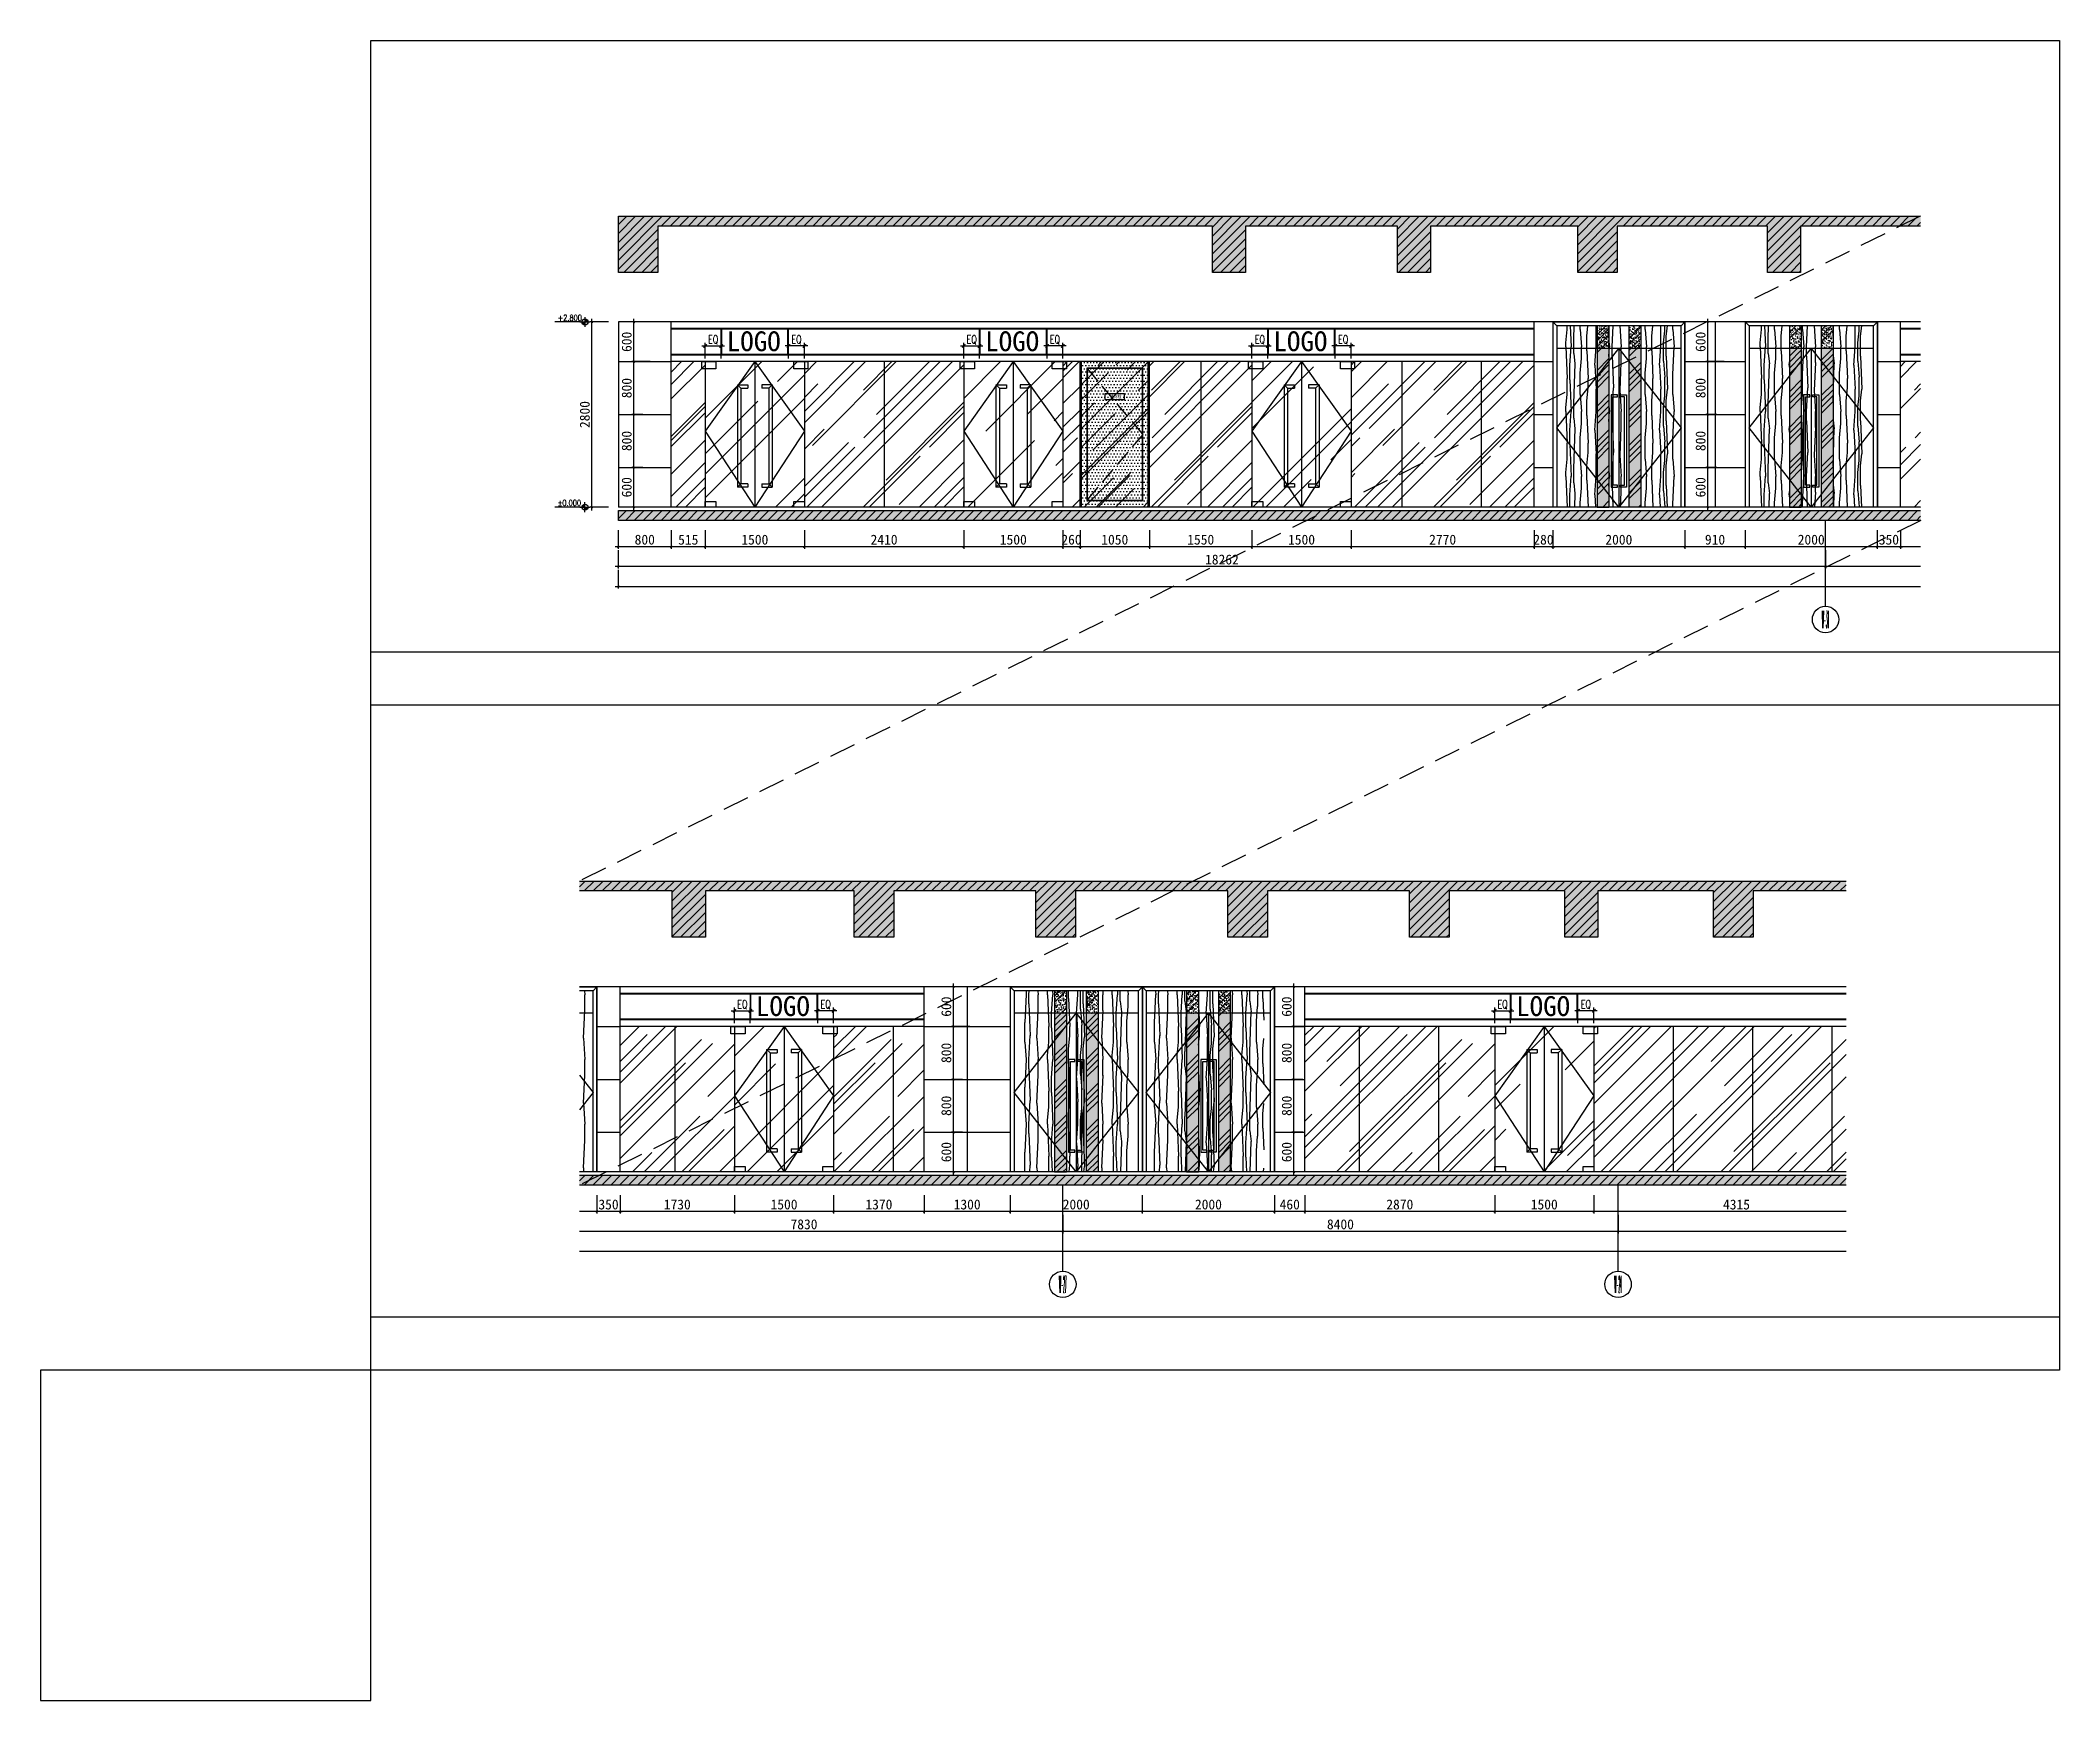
# Model space of a CAD drawing. Header units: millimetres. Extents: x 110215 to 630040, y -488650 to 141897.
# Drawn here: x 196851 to 227397, y -9761 to 15350 of the extents above; entities that cross this region are included whole.
import ezdxf
from ezdxf.enums import TextEntityAlignment as Align
from ezdxf.xclip import XClip

# ---------------------------------------------------------------- set-up
doc = ezdxf.new("R2010")
doc.units = ezdxf.units.MM
doc.header["$LTSCALE"] = 1000
doc.header["$XCLIPFRAME"] = 0
for name, pattern in [('_DASH', [0.6, 0.4, -0.2]), ('DASH', [0.35, 0.25, -0.1]), ('DOTE', [2.42, 2, -0.2, 0.02, -0.2])]:
    doc.linetypes.add(name, pattern=pattern)
doc.layers.get('Defpoints').update_dxf_attribs({"color": 2})
for name, color, linetype in [('0-118标注', 2, 'Continuous'), ('0-140c立面材料填充', 250, 'Continuous'), ('0-140d立面材料分隔', 146, 'Continuous'), ('0-140立面图剖切线', 4, 'Continuous'), ('1', 4, 'Continuous'), ('7', 7, 'Continuous'), ('D-地面', 8, 'Continuous'), ('E立-ELEV1', 6, 'Continuous')]:
    doc.layers.add(name, color=color, linetype=linetype)
doc.styles.add('_TCH_AXIS', font='COMPLEX', dxfattribs={"bigfont": 'GBCBIG'})
doc.styles.add('COMPLEX', font='COMPLEX')
doc.styles.add('DIM_FONT', font='SIMPLEX', dxfattribs={"width": 0.7, "bigfont": 'GBCBIG'})
doc.styles.add('LOGO', font='arial.ttf', dxfattribs={"width": 0.9})
doc.styles.add('TXT', font='txt.shx', dxfattribs={"width": 0.7})
doc.styles.add('繁黑体', font='simhei.ttf')
doc.styles.add('黑体', font='simhei.ttf')
doc.dimstyles.new('50', dxfattribs={"dimscale": 50, "dimtxt": 3, "dimasz": 0.6, "dimexe": 0.6, "dimexo": 0.6, "dimtad": 1, "dimdec": 0, "dimdsep": 46, "dimtxsty": '黑体', "dimblk1": 'ARCHTICK', "dimblk2": 'ARCHTICK', "dimsah": 1, "dimcen": 0, "dimdle": 1, "dimclrd": 251, "dimclre": 251, "dimclrt": 2, "dimadec": 0, "dimazin": 0, "dimtfac": 1, "dimtdec": 0, "dimtix": 1, "dimtmove": 2, "dimatfit": 3, "dimldrblk": 'DOT', "dimfxl": 0, "dimtolj": 1, "dimtzin": 0, "dimarcsym": 0})
doc.dimstyles.new('副本 1-50', dxfattribs={"dimscale": 50, "dimtxt": 2.5, "dimasz": 1, "dimexe": 1, "dimexo": 1, "dimgap": 0.6, "dimtad": 1, "dimdec": 0, "dimrnd": 5, "dimzin": 0, "dimdsep": 46, "dimtxsty": 'TXT', "dimblk": 'ARCHTICK', "dimcen": 4, "dimdle": 1, "dimclrd": 3, "dimclre": 3, "dimclrt": 3, "dimadec": 0, "dimazin": 0, "dimtfac": 1, "dimtdec": 0, "dimtix": 1, "dimtmove": 2, "dimatfit": 3, "dimldrblk": 'ARCHTICK', "dimfxl": 0, "dimtolj": 1, "dimtzin": 0, "dimarcsym": 0})
pattern_1 = [(37.5, (677694.32, -150906.93), (-1.6000313, 48.9413237), [0, -38.608, 0, -43.18, 0, -41.275]), (7.5, (677694.32, -150906.93), (44.952328, 71.68251), [0, -20.828, 0, -34.798, 0, -13.335]), (327.5, (677663.077, -150906.93), (79.099237, 0.1437185), [0, -12.7, 0, -45.72, 0, -59.69]), (317.5, (677663.08, -150906.93), (76.355645, 22.292932), [0, -6.35, 0, -29.972, 0, -34.29])]
pattern_2 = [(45, (677694.32, -150906.93), (-269.4077, 269.4077), []), (45, (677784.12, -150906.93), (-269.4077, 269.4077), []), (45, (677873.92, -150906.93), (-269.4077, 269.4077), []), (45, (677963.73, -150906.93), (-269.4077, 269.4077), [])]

# ---------------------------------------------------------------- blocks, each defined once
blk = doc.blocks.new('_ArchTick')
at = {"color": 0, "linetype": 'ByBlock', "const_width": 0.4}
blk.add_lwpolyline([(-0.5, -0.5), (0.5, 0.5)], dxfattribs=at)
blk = doc.blocks.new('*D130')
at = {"color": 3, "lineweight": -2, "transparency": 16777216}
for p, q in [((2433621, 314332), (2433281, 314332)), ((2433331, 314145), (2433331, 314382)), ((2433571, 314145), (2433571, 314382))]:
    blk.add_line(p, q, dxfattribs=at)
at = {"layer": 'Defpoints', "color": 0, "transparency": 16777216}
for p in [(2433331, 314332), (2433331, 314095), (2433571, 314095)]:
    blk.add_point(p, dxfattribs=at)
at = {"color": 3, "lineweight": -2, "transparency": 16777216, "xscale": 50, "yscale": 50, "zscale": 50, "rotation": 180}
blk.add_blockref('_ArchTick', (2433331, 314332), dxfattribs=at)
at = {"color": 3, "lineweight": -2, "transparency": 16777216, "xscale": 50, "yscale": 50, "zscale": 50}
blk.add_blockref('_ArchTick', (2433571, 314332), dxfattribs=at)
at = {"color": 3, "transparency": 16777216, "insert": (2433451, 314425), "char_height": 125, "attachment_point": 5, "style": 'TXT'}
blk.add_mtext('\\A1;EQ', dxfattribs=at)
blk = doc.blocks.new('*D131')
at = {"color": 3, "lineweight": -2, "transparency": 16777216}
for p, q in [((2432021, 314332), (2432361, 314332)), ((2432071, 314145), (2432071, 314382)), ((2432311, 314145), (2432311, 314382))]:
    blk.add_line(p, q, dxfattribs=at)
at = {"layer": 'Defpoints', "color": 0, "transparency": 16777216}
for p in [(2432311, 314332), (2432071, 314095), (2432311, 314095)]:
    blk.add_point(p, dxfattribs=at)
at = {"color": 3, "lineweight": -2, "transparency": 16777216, "xscale": 50, "yscale": 50, "zscale": 50, "rotation": 180}
blk.add_blockref('_ArchTick', (2432071, 314332), dxfattribs=at)
at = {"color": 3, "lineweight": -2, "transparency": 16777216, "xscale": 50, "yscale": 50, "zscale": 50}
blk.add_blockref('_ArchTick', (2432311, 314332), dxfattribs=at)
at = {"color": 3, "transparency": 16777216, "insert": (2432191, 314425), "char_height": 125, "attachment_point": 5, "style": 'TXT'}
blk.add_mtext('\\A1;EQ', dxfattribs=at)
blk = doc.blocks.new('DXFSDFS')
h = blk.add_hatch()
h.set_pattern_fill('玻璃', color=8, scale=500, angle=45)
h.set_pattern_definition([(45, (518540.1, 116047.24), (424.264, 1131.37), [7500, -1000, 2500, -500]), (45, (518833.56, 116694.24), (-823.78, 116.673), [1500, -165, 3000, -375]), (45, (518416.36, 116524.53), (1601.597, 2075.358), [4000, -700, 2000, -500])])
h.paths.add_polyline_path([(527860, 119621), (527860, 121821), (527000, 121821), (527000, 119621)])
at = {"layer": 'D-地面'}
h = blk.add_hatch(dxfattribs=at)
h.set_pattern_fill('DOTS', color=8, scale=30, style=0)
h.set_pattern_definition([(0, (518560.107, 116047.237), (23.8125, 47.625), [0, -47.625])])
h.paths.add_polyline_path([(527860, 119621), (527860, 121821), (527000, 121821), (527000, 119621)])
at = {"layer": 'E立-ELEV1'}
h = blk.add_hatch(dxfattribs=at)
h.set_pattern_fill('ANSI32', color=8, scale=3, style=0)
h.set_pattern_definition([(45, (530403.182, 118644.463), (-20.20558, 20.20558), []), (45, (530416.653, 118644.463), (-20.20558, 20.20558), [])])
h.paths.add_polyline_path([(527000, 119621), (526980, 119621), (526980, 121821), (527000, 121821)])
h = blk.add_hatch(dxfattribs=at)
h.set_pattern_fill('ANSI32', color=8, scale=3, style=0)
h.set_pattern_definition([(45, (529413.182, 118644.463), (-20.20558, 20.20558), []), (45, (529426.653, 118644.463), (-20.20558, 20.20558), [])])
h.paths.add_polyline_path([(527880, 119621), (527860, 119621), (527860, 121821), (527880, 121821)])
at = {"color": 1}
for p, q in [((526980, 119621), (526980, 121821)), ((527880, 121821), (526980, 121821)), ((527000, 119621), (527000, 121821)), ((527860, 119621), (527860, 121821)), ((527880, 119621), (527880, 121821)), ((527880, 119621), (527880, 121821)), ((527880, 119621), (526980, 119621))]:
    blk.add_line(p, q, dxfattribs=at)
at = {"color": 8, "linetype": 'DASH'}
blk.add_lwpolyline([(527085, 121716), (527780, 120721), (527080, 119721)], dxfattribs=at)
at = {"layer": '7', "color": 3}
blk.add_lwpolyline([(527579, 121247), (527579, 121336), (527281, 121336), (527281, 121247)], close=True, dxfattribs=at)
at = {"layer": 'E立-ELEV1', "color": 8}
blk.add_line((527780, 121721), (527080, 121721), dxfattribs=at)
at = {"layer": 'E立-ELEV1', "color": 4}
blk.add_lwpolyline([(527080, 121721), (527080, 119721), (527780, 119721), (527780, 121721)], dxfattribs=at)
at = {"layer": 'E立-ELEV1', "color": 3}
blk.add_lwpolyline([(527085, 121716), (527085, 119726), (527775, 119726), (527775, 121716), (527085, 121716)], close=True, dxfattribs=at)
at = {"layer": '1', "color": 3, "style": 'LOGO', "width": 0.9}
blk.add_text('消防栓', height=48, dxfattribs=at).set_placement((527531, 121270, 274), align=Align.RIGHT)
blk = doc.blocks.new('xdfsfsw')
h = blk.add_hatch()
h.set_pattern_fill('WD木纹1', color=250, scale=20, style=0, pattern_type=2)
h.set_pattern_definition([(90, (2675360.6, 208530.9), (-980, 6e-14), [140, -840]), (272.29061, (2675360.6, 208530.9), (980, -3e-06), [500.4, -24019.192]), (272.29061, (2675360.6, 209510.9), (980, -3e-06), [500.4, -24019.192]), (272.29061, (2675360.6, 210490.9), (980, -3e-06), [500.4, -24019.192]), (272.29061, (2675360.6, 211470.9), (980, -3e-06), [500.4, -24019.192]), (272.29061, (2675360.6, 212450.9), (980, -3e-06), [500.4, -24019.192]), (272.29061, (2675360.6, 213430.9), (980, -3e-06), [500.4, -24019.192]), (272.29061, (2675360.6, 214410.9), (980, -3e-06), [500.4, -24019.192]), (272.29061, (2675360.6, 215390.9), (980, -3e-06), [500.4, -24019.192]), (272.29061, (2675360.6, 216370.9), (980, -3e-06), [500.4, -24019.192]), (272.29061, (2675360.6, 217350.9), (980, -3e-06), [500.4, -24019.192]), (272.29061, (2675360.6, 218330.9), (980, -3e-06), [500.4, -24019.192]), (272.29061, (2675360.6, 219310.9), (980, -3e-06), [500.4, -24019.192]), (272.29061, (2675360.6, 220290.9), (980, -3e-06), [500.4, -24019.192]), (272.29061, (2675360.6, 221270.9), (980, -3e-06), [500.4, -24019.192]), (272.29061, (2675360.6, 222250.9), (980, -3e-06), [500.4, -24019.192]), (272.29061, (2675360.6, 223230.9), (980, -3e-06), [500.4, -24019.192]), (272.29061, (2675360.6, 224210.9), (980, -3e-06), [500.4, -24019.192]), (272.29061, (2675360.6, 225190.9), (980, -3e-06), [500.4, -24019.192]), (272.29061, (2675360.6, 226170.9), (980, -3e-06), [500.4, -24019.192]), (272.29061, (2675360.6, 227150.9), (980, -3e-06), [500.4, -24019.192]), (272.29061, (2675360.6, 228130.9), (980, -3e-06), [500.4, -24019.192]), (272.29061, (2675360.6, 229110.9), (980, -3e-06), [500.4, -24019.192]), (272.29061, (2675360.6, 230090.9), (980, -3e-06), [500.4, -24019.192]), (272.29061, (2675360.6, 231070.9), (980, -3e-06), [500.4, -24019.192]), (272.29061, (2675360.6, 232050.9), (980, -3e-06), [500.4, -24019.192]), (83.65981, (2675360.6, 207850.9), (4e-05, 8820), [181.1077, -8693.1697]), (83.65981, (2675360.6, 208830.9), (4e-05, 8820), [181.1077, -8693.1697]), (83.65981, (2675360.6, 209810.9), (4e-05, 8820), [181.1077, -8693.1697]), (83.65981, (2675360.6, 210790.9), (4e-05, 8820), [181.1077, -8693.1697]), (83.65981, (2675360.6, 211770.9), (4e-05, 8820), [181.1077, -8693.1697]), (83.65981, (2675360.6, 212750.9), (4e-05, 8820), [181.1077, -8693.1697]), (83.65981, (2675360.6, 213730.9), (4e-05, 8820), [181.1077, -8693.1697]), (83.65981, (2675360.6, 214710.9), (4e-05, 8820), [181.1077, -8693.1697]), (83.65981, (2675360.6, 215690.9), (4e-05, 8820), [181.1077, -8693.1697]), (90, (2675360.6, 207690.9), (-980, 6e-14), [160, -820]), (90, (2675320.6, 208450.9), (-980, 6e-14), [220, -760]), (274.76364, (2675320.6, 208450.9), (980, -5e-06), [240.832, -11559.931]), (274.76364, (2675320.6, 209430.9), (980, -5e-06), [240.832, -11559.931]), (274.76364, (2675320.6, 210410.9), (980, -5e-06), [240.832, -11559.931]), (274.76364, (2675320.6, 211390.9), (980, -5e-06), [240.832, -11559.931]), (274.76364, (2675320.6, 212370.9), (980, -5e-06), [240.832, -11559.931]), (274.76364, (2675320.6, 213350.9), (980, -5e-06), [240.832, -11559.931]), (274.76364, (2675320.6, 214330.9), (980, -5e-06), [240.832, -11559.931]), (274.76364, (2675320.6, 215310.9), (980, -5e-06), [240.832, -11559.931]), (274.76364, (2675320.6, 216290.9), (980, -5e-06), [240.832, -11559.931]), (274.76364, (2675320.6, 217270.9), (980, -5e-06), [240.832, -11559.931]), (274.76364, (2675320.6, 218250.9), (980, -5e-06), [240.832, -11559.931]), (274.76364, (2675320.6, 219230.9), (980, -5e-06), [240.832, -11559.931]), (90, (2675340.6, 207930.9), (-980, 6e-14), [280, -700]), (83.65981, (2675320.6, 207750.9), (4e-05, 8820), [181.1077, -8693.1697]), (83.65981, (2675320.6, 208730.9), (4e-05, 8820), [181.1077, -8693.1697]), (83.65981, (2675320.6, 209710.9), (4e-05, 8820), [181.1077, -8693.1697]), (83.65981, (2675320.6, 210690.9), (4e-05, 8820), [181.1077, -8693.1697]), (83.65981, (2675320.6, 211670.9), (4e-05, 8820), [181.1077, -8693.1697]), (83.65981, (2675320.6, 212650.9), (4e-05, 8820), [181.1077, -8693.1697]), (83.65981, (2675320.6, 213630.9), (4e-05, 8820), [181.1077, -8693.1697]), (83.65981, (2675320.6, 214610.9), (4e-05, 8820), [181.1077, -8693.1697]), (83.65981, (2675320.6, 215590.9), (4e-05, 8820), [181.1077, -8693.1697]), (90, (2675320.6, 207690.9), (-980, 6e-14), [60, -920]), (85.914383, (2675260.6, 208390.9), (6e-05, 13720), [280.7134, -13474.242]), (85.914383, (2675260.6, 209370.9), (6e-05, 13720), [280.7134, -13474.242]), (85.914383, (2675260.6, 210350.9), (6e-05, 13720), [280.7134, -13474.242]), (85.914383, (2675260.6, 211330.9), (6e-05, 13720), [280.7134, -13474.242]), (85.914383, (2675260.6, 212310.9), (6e-05, 13720), [280.7134, -13474.242]), (85.914383, (2675260.6, 213290.9), (6e-05, 13720), [280.7134, -13474.242]), (85.914383, (2675260.6, 214270.9), (6e-05, 13720), [280.7134, -13474.242]), (85.914383, (2675260.6, 215250.9), (6e-05, 13720), [280.7134, -13474.242]), (85.914383, (2675260.6, 216230.9), (6e-05, 13720), [280.7134, -13474.242]), (85.914383, (2675260.6, 217210.9), (6e-05, 13720), [280.7134, -13474.242]), (85.914383, (2675260.6, 218190.9), (6e-05, 13720), [280.7134, -13474.242]), (85.914383, (2675260.6, 219170.9), (6e-05, 13720), [280.7134, -13474.242]), (85.914383, (2675260.6, 220150.9), (6e-05, 13720), [280.7134, -13474.242]), (85.914383, (2675260.6, 221130.9), (6e-05, 13720), [280.7134, -13474.242]), (85.914383, (2675260.6, 222110.9), (6e-05, 13720), [280.7134, -13474.242]), (273.17983, (2675260.6, 208390.9), (980, -3e-06), [360.555, -17306.646]), (273.17983, (2675260.6, 209370.9), (980, -3e-06), [360.555, -17306.646]), (273.17983, (2675260.6, 210350.9), (980, -3e-06), [360.555, -17306.646]), (273.17983, (2675260.6, 211330.9), (980, -3e-06), [360.555, -17306.646]), (273.17983, (2675260.6, 212310.9), (980, -3e-06), [360.555, -17306.646]), (273.17983, (2675260.6, 213290.9), (980, -3e-06), [360.555, -17306.646]), (273.17983, (2675260.6, 214270.9), (980, -3e-06), [360.555, -17306.646]), (273.17983, (2675260.6, 215250.9), (980, -3e-06), [360.555, -17306.646]), (273.17983, (2675260.6, 216230.9), (980, -3e-06), [360.555, -17306.646]), (273.17983, (2675260.6, 217210.9), (980, -3e-06), [360.555, -17306.646]), (273.17983, (2675260.6, 218190.9), (980, -3e-06), [360.555, -17306.646]), (273.17983, (2675260.6, 219170.9), (980, -3e-06), [360.555, -17306.646]), (273.17983, (2675260.6, 220150.9), (980, -3e-06), [360.555, -17306.646]), (273.17983, (2675260.6, 221130.9), (980, -3e-06), [360.555, -17306.646]), (273.17983, (2675260.6, 222110.9), (980, -3e-06), [360.555, -17306.646]), (273.17983, (2675260.6, 223090.9), (980, -3e-06), [360.555, -17306.646]), (273.17983, (2675260.6, 224070.9), (980, -3e-06), [360.555, -17306.646]), (273.17983, (2675260.6, 225050.9), (980, -3e-06), [360.555, -17306.646]), (273.17983, (2675260.6, 226030.9), (980, -3e-06), [360.555, -17306.646]), (90, (2675280.6, 207690.9), (-980, 6e-14), [340, -640]), (87.27369, (2675460.6, 208250.9), (-3e-06, 20580), [420.476, -20182.844]), (87.27369, (2675460.6, 209230.9), (-3e-06, 20580), [420.476, -20182.844]), (87.27369, (2675460.6, 210210.9), (-3e-06, 20580), [420.476, -20182.844]), (87.27369, (2675460.6, 211190.9), (-3e-06, 20580), [420.476, -20182.844]), (87.27369, (2675460.6, 212170.9), (-3e-06, 20580), [420.476, -20182.844]), (87.27369, (2675460.6, 213150.9), (-3e-06, 20580), [420.476, -20182.844]), (87.27369, (2675460.6, 214130.9), (-3e-06, 20580), [420.476, -20182.844]), (87.27369, (2675460.6, 215110.9), (-3e-06, 20580), [420.476, -20182.844]), (87.27369, (2675460.6, 216090.9), (-3e-06, 20580), [420.476, -20182.844]), (87.27369, (2675460.6, 217070.9), (-3e-06, 20580), [420.476, -20182.844]), (87.27369, (2675460.6, 218050.9), (-3e-06, 20580), [420.476, -20182.844]), (87.27369, (2675460.6, 219030.9), (-3e-06, 20580), [420.476, -20182.844]), (87.27369, (2675460.6, 220010.9), (-3e-06, 20580), [420.476, -20182.844]), (87.27369, (2675460.6, 220990.9), (-3e-06, 20580), [420.476, -20182.844]), (87.27369, (2675460.6, 221970.9), (-3e-06, 20580), [420.476, -20182.844]), (87.27369, (2675460.6, 222950.9), (-3e-06, 20580), [420.476, -20182.844]), (87.27369, (2675460.6, 223930.9), (-3e-06, 20580), [420.476, -20182.844]), (87.27369, (2675460.6, 224910.9), (-3e-06, 20580), [420.476, -20182.844]), (87.27369, (2675460.6, 225890.9), (-3e-06, 20580), [420.476, -20182.844]), (87.27369, (2675460.6, 226870.9), (-3e-06, 20580), [420.476, -20182.844]), (87.27369, (2675460.6, 227850.9), (-3e-06, 20580), [420.476, -20182.844]), (90, (2675460.6, 207950.9), (-980, 6e-14), [300, -680]), (274.398705, (2675460.6, 207950.9), (980, 3e-06), [260.768, -12516.8686]), (274.398705, (2675460.6, 208930.9), (980, 3e-06), [260.768, -12516.8686]), (274.398705, (2675460.6, 209910.9), (980, 3e-06), [260.768, -12516.8686]), (274.398705, (2675460.6, 210890.9), (980, 3e-06), [260.768, -12516.8686]), (274.398705, (2675460.6, 211870.9), (980, 3e-06), [260.768, -12516.8686]), (274.398705, (2675460.6, 212850.9), (980, 3e-06), [260.768, -12516.8686]), (274.398705, (2675460.6, 213830.9), (980, 3e-06), [260.768, -12516.8686]), (274.398705, (2675460.6, 214810.9), (980, 3e-06), [260.768, -12516.8686]), (274.398705, (2675460.6, 215790.9), (980, 3e-06), [260.768, -12516.8686]), (274.398705, (2675460.6, 216770.9), (980, 3e-06), [260.768, -12516.8686]), (274.398705, (2675460.6, 217750.9), (980, 3e-06), [260.768, -12516.8686]), (274.398705, (2675460.6, 218730.9), (980, 3e-06), [260.768, -12516.8686]), (274.398705, (2675460.6, 219710.9), (980, 3e-06), [260.768, -12516.8686]), (90, (2675060.6, 208490.9), (-980, 6e-14), [180, -800]), (84.80557, (2675040.6, 208270.9), (2e-05, 10780), [220.907, -10603.5466]), (84.80557, (2675040.6, 209250.9), (2e-05, 10780), [220.907, -10603.5466]), (84.80557, (2675040.6, 210230.9), (2e-05, 10780), [220.907, -10603.5466]), (84.80557, (2675040.6, 211210.9), (2e-05, 10780), [220.907, -10603.5466]), (84.80557, (2675040.6, 212190.9), (2e-05, 10780), [220.907, -10603.5466]), (84.80557, (2675040.6, 213170.9), (2e-05, 10780), [220.907, -10603.5466]), (84.80557, (2675040.6, 214150.9), (2e-05, 10780), [220.907, -10603.5466]), (84.80557, (2675040.6, 215130.9), (2e-05, 10780), [220.907, -10603.5466]), (84.80557, (2675040.6, 216110.9), (2e-05, 10780), [220.907, -10603.5466]), (84.80557, (2675040.6, 217090.9), (2e-05, 10780), [220.907, -10603.5466]), (84.80557, (2675040.6, 218070.9), (2e-05, 10780), [220.907, -10603.5466]), (84.80557, (2675040.6, 219050.9), (2e-05, 10780), [220.907, -10603.5466]), (90, (2675040.6, 207950.9), (-980, 6e-14), [320, -660]), (274.398705, (2675040.6, 207950.9), (980, 3e-06), [260.768, -12516.8686]), (274.398705, (2675040.6, 208930.9), (980, 3e-06), [260.768, -12516.8686]), (274.398705, (2675040.6, 209910.9), (980, 3e-06), [260.768, -12516.8686]), (274.398705, (2675040.6, 210890.9), (980, 3e-06), [260.768, -12516.8686]), (274.398705, (2675040.6, 211870.9), (980, 3e-06), [260.768, -12516.8686]), (274.398705, (2675040.6, 212850.9), (980, 3e-06), [260.768, -12516.8686]), (274.398705, (2675040.6, 213830.9), (980, 3e-06), [260.768, -12516.8686]), (274.398705, (2675040.6, 214810.9), (980, 3e-06), [260.768, -12516.8686]), (274.398705, (2675040.6, 215790.9), (980, 3e-06), [260.768, -12516.8686]), (274.398705, (2675040.6, 216770.9), (980, 3e-06), [260.768, -12516.8686]), (274.398705, (2675040.6, 217750.9), (980, 3e-06), [260.768, -12516.8686]), (274.398705, (2675040.6, 218730.9), (980, 3e-06), [260.768, -12516.8686]), (274.398705, (2675040.6, 219710.9), (980, 3e-06), [260.768, -12516.8686]), (90, (2675520.6, 208530.9), (-980, 6e-14), [140, -840]), (272.385944, (2675520.6, 208530.9), (980, -6e-06), [480.416, -23059.991]), (272.385944, (2675520.6, 209510.9), (980, -6e-06), [480.416, -23059.991]), (272.385944, (2675520.6, 210490.9), (980, -6e-06), [480.416, -23059.991]), (272.385944, (2675520.6, 211470.9), (980, -6e-06), [480.416, -23059.991]), (272.385944, (2675520.6, 212450.9), (980, -6e-06), [480.416, -23059.991]), (272.385944, (2675520.6, 213430.9), (980, -6e-06), [480.416, -23059.991]), (272.385944, (2675520.6, 214410.9), (980, -6e-06), [480.416, -23059.991]), (272.385944, (2675520.6, 215390.9), (980, -6e-06), [480.416, -23059.991]), (272.385944, (2675520.6, 216370.9), (980, -6e-06), [480.416, -23059.991]), (272.385944, (2675520.6, 217350.9), (980, -6e-06), [480.416, -23059.991]), (272.385944, (2675520.6, 218330.9), (980, -6e-06), [480.416, -23059.991]), (272.385944, (2675520.6, 219310.9), (980, -6e-06), [480.416, -23059.991]), (272.385944, (2675520.6, 220290.9), (980, -6e-06), [480.416, -23059.991]), (272.385944, (2675520.6, 221270.9), (980, -6e-06), [480.416, -23059.991]), (272.385944, (2675520.6, 222250.9), (980, -6e-06), [480.416, -23059.991]), (272.385944, (2675520.6, 223230.9), (980, -6e-06), [480.416, -23059.991]), (272.385944, (2675520.6, 224210.9), (980, -6e-06), [480.416, -23059.991]), (272.385944, (2675520.6, 225190.9), (980, -6e-06), [480.416, -23059.991]), (272.385944, (2675520.6, 226170.9), (980, -6e-06), [480.416, -23059.991]), (272.385944, (2675520.6, 227150.9), (980, -6e-06), [480.416, -23059.991]), (272.385944, (2675520.6, 228130.9), (980, -6e-06), [480.416, -23059.991]), (272.385944, (2675520.6, 229110.9), (980, -6e-06), [480.416, -23059.991]), (272.385944, (2675520.6, 230090.9), (980, -6e-06), [480.416, -23059.991]), (272.385944, (2675520.6, 231070.9), (980, -6e-06), [480.416, -23059.991]), (272.385944, (2675520.6, 232050.9), (980, -6e-06), [480.416, -23059.991]), (86.82017, (2675520.6, 207690.9), (-3e-05, 17640), [360.555, -17306.646]), (86.82017, (2675520.6, 208670.9), (-3e-05, 17640), [360.555, -17306.646]), (86.82017, (2675520.6, 209650.9), (-3e-05, 17640), [360.555, -17306.646]), (86.82017, (2675520.6, 210630.9), (-3e-05, 17640), [360.555, -17306.646]), (86.82017, (2675520.6, 211610.9), (-3e-05, 17640), [360.555, -17306.646]), (86.82017, (2675520.6, 212590.9), (-3e-05, 17640), [360.555, -17306.646]), (86.82017, (2675520.6, 213570.9), (-3e-05, 17640), [360.555, -17306.646]), (86.82017, (2675520.6, 214550.9), (-3e-05, 17640), [360.555, -17306.646]), (86.82017, (2675520.6, 215530.9), (-3e-05, 17640), [360.555, -17306.646]), (86.82017, (2675520.6, 216510.9), (-3e-05, 17640), [360.555, -17306.646]), (86.82017, (2675520.6, 217490.9), (-3e-05, 17640), [360.555, -17306.646]), (86.82017, (2675520.6, 218470.9), (-3e-05, 17640), [360.555, -17306.646]), (86.82017, (2675520.6, 219450.9), (-3e-05, 17640), [360.555, -17306.646]), (86.82017, (2675520.6, 220430.9), (-3e-05, 17640), [360.555, -17306.646]), (86.82017, (2675520.6, 221410.9), (-3e-05, 17640), [360.555, -17306.646]), (86.82017, (2675520.6, 222390.9), (-3e-05, 17640), [360.555, -17306.646]), (86.82017, (2675520.6, 223370.9), (-3e-05, 17640), [360.555, -17306.646]), (86.82017, (2675520.6, 224350.9), (-3e-05, 17640), [360.555, -17306.646]), (86.82017, (2675520.6, 225330.9), (-3e-05, 17640), [360.555, -17306.646]), (90, (2675660.6, 208430.9), (-980, 6e-14), [240, -740]), (87.27369, (2675640.6, 208010.9), (-3e-06, 20580), [420.476, -20182.844]), (87.27369, (2675640.6, 208990.9), (-3e-06, 20580), [420.476, -20182.844]), (87.27369, (2675640.6, 209970.9), (-3e-06, 20580), [420.476, -20182.844]), (87.27369, (2675640.6, 210950.9), (-3e-06, 20580), [420.476, -20182.844]), (87.27369, (2675640.6, 211930.9), (-3e-06, 20580), [420.476, -20182.844]), (87.27369, (2675640.6, 212910.9), (-3e-06, 20580), [420.476, -20182.844]), (87.27369, (2675640.6, 213890.9), (-3e-06, 20580), [420.476, -20182.844]), (87.27369, (2675640.6, 214870.9), (-3e-06, 20580), [420.476, -20182.844]), (87.27369, (2675640.6, 215850.9), (-3e-06, 20580), [420.476, -20182.844]), (87.27369, (2675640.6, 216830.9), (-3e-06, 20580), [420.476, -20182.844]), (87.27369, (2675640.6, 217810.9), (-3e-06, 20580), [420.476, -20182.844]), (87.27369, (2675640.6, 218790.9), (-3e-06, 20580), [420.476, -20182.844]), (87.27369, (2675640.6, 219770.9), (-3e-06, 20580), [420.476, -20182.844]), (87.27369, (2675640.6, 220750.9), (-3e-06, 20580), [420.476, -20182.844]), (87.27369, (2675640.6, 221730.9), (-3e-06, 20580), [420.476, -20182.844]), (87.27369, (2675640.6, 222710.9), (-3e-06, 20580), [420.476, -20182.844]), (87.27369, (2675640.6, 223690.9), (-3e-06, 20580), [420.476, -20182.844]), (87.27369, (2675640.6, 224670.9), (-3e-06, 20580), [420.476, -20182.844]), (87.27369, (2675640.6, 225650.9), (-3e-06, 20580), [420.476, -20182.844]), (87.27369, (2675640.6, 226630.9), (-3e-06, 20580), [420.476, -20182.844]), (87.27369, (2675640.6, 227610.9), (-3e-06, 20580), [420.476, -20182.844]), (273.576334, (2675640.6, 208010.9), (980, -6e-06), [320.6244, -15389.971]), (273.576334, (2675640.6, 208990.9), (980, -6e-06), [320.6244, -15389.971]), (273.576334, (2675640.6, 209970.9), (980, -6e-06), [320.6244, -15389.971]), (273.576334, (2675640.6, 210950.9), (980, -6e-06), [320.6244, -15389.971]), (273.576334, (2675640.6, 211930.9), (980, -6e-06), [320.6244, -15389.971]), (273.576334, (2675640.6, 212910.9), (980, -6e-06), [320.6244, -15389.971]), (273.576334, (2675640.6, 213890.9), (980, -6e-06), [320.6244, -15389.971]), (273.576334, (2675640.6, 214870.9), (980, -6e-06), [320.6244, -15389.971]), (273.576334, (2675640.6, 215850.9), (980, -6e-06), [320.6244, -15389.971]), (273.576334, (2675640.6, 216830.9), (980, -6e-06), [320.6244, -15389.971]), (273.576334, (2675640.6, 217810.9), (980, -6e-06), [320.6244, -15389.971]), (273.576334, (2675640.6, 218790.9), (980, -6e-06), [320.6244, -15389.971]), (273.576334, (2675640.6, 219770.9), (980, -6e-06), [320.6244, -15389.971]), (273.576334, (2675640.6, 220750.9), (980, -6e-06), [320.6244, -15389.971]), (273.576334, (2675640.6, 221730.9), (980, -6e-06), [320.6244, -15389.971]), (273.576334, (2675640.6, 222710.9), (980, -6e-06), [320.6244, -15389.971]), (90, (2674940.6, 208570.9), (-980, 6e-14), [100, -880]), (277.125016, (2674940.6, 208570.9), (980, -6e-06), [161.245, -7739.7674]), (277.125016, (2674940.6, 209550.9), (980, -6e-06), [161.245, -7739.7674]), (277.125016, (2674940.6, 210530.9), (980, -6e-06), [161.245, -7739.7674]), (277.125016, (2674940.6, 211510.9), (980, -6e-06), [161.245, -7739.7674]), (277.125016, (2674940.6, 212490.9), (980, -6e-06), [161.245, -7739.7674]), (277.125016, (2674940.6, 213470.9), (980, -6e-06), [161.245, -7739.7674]), (277.125016, (2674940.6, 214450.9), (980, -6e-06), [161.245, -7739.7674]), (277.125016, (2674940.6, 215430.9), (980, -6e-06), [161.245, -7739.7674]), (277.125016, (2674940.6, 216410.9), (980, -6e-06), [161.245, -7739.7674]), (88.09085, (2674940.6, 207810.9), (-0.0002, 29400), [600.333, -28815.996]), (88.09085, (2674940.6, 208790.9), (-0.0002, 29400), [600.333, -28815.996]), (88.09085, (2674940.6, 209770.9), (-0.0002, 29400), [600.333, -28815.996]), (88.09085, (2674940.6, 210750.9), (-0.0002, 29400), [600.333, -28815.996]), (88.09085, (2674940.6, 211730.9), (-0.0002, 29400), [600.333, -28815.996]), (88.09085, (2674940.6, 212710.9), (-0.0002, 29400), [600.333, -28815.996]), (88.09085, (2674940.6, 213690.9), (-0.0002, 29400), [600.333, -28815.996]), (88.09085, (2674940.6, 214670.9), (-0.0002, 29400), [600.333, -28815.996]), (88.09085, (2674940.6, 215650.9), (-0.0002, 29400), [600.333, -28815.996]), (88.09085, (2674940.6, 216630.9), (-0.0002, 29400), [600.333, -28815.996]), (88.09085, (2674940.6, 217610.9), (-0.0002, 29400), [600.333, -28815.996]), (88.09085, (2674940.6, 218590.9), (-0.0002, 29400), [600.333, -28815.996]), (88.09085, (2674940.6, 219570.9), (-0.0002, 29400), [600.333, -28815.996]), (88.09085, (2674940.6, 220550.9), (-0.0002, 29400), [600.333, -28815.996]), (88.09085, (2674940.6, 221530.9), (-0.0002, 29400), [600.333, -28815.996]), (88.09085, (2674940.6, 222510.9), (-0.0002, 29400), [600.333, -28815.996]), (88.09085, (2674940.6, 223490.9), (-0.0002, 29400), [600.333, -28815.996]), (88.09085, (2674940.6, 224470.9), (-0.0002, 29400), [600.333, -28815.996]), (88.09085, (2674940.6, 225450.9), (-0.0002, 29400), [600.333, -28815.996]), (88.09085, (2674940.6, 226430.9), (-0.0002, 29400), [600.333, -28815.996]), (88.09085, (2674940.6, 227410.9), (-0.0002, 29400), [600.333, -28815.996]), (88.09085, (2674940.6, 228390.9), (-0.0002, 29400), [600.333, -28815.996]), (88.09085, (2674940.6, 229370.9), (-0.0002, 29400), [600.333, -28815.996]), (88.09085, (2674940.6, 230350.9), (-0.0002, 29400), [600.333, -28815.996]), (88.09085, (2674940.6, 231330.9), (-0.0002, 29400), [600.333, -28815.996]), (88.09085, (2674940.6, 232310.9), (-0.0002, 29400), [600.333, -28815.996]), (88.09085, (2674940.6, 233290.9), (-0.0002, 29400), [600.333, -28815.996]), (88.09085, (2674940.6, 234270.9), (-0.0002, 29400), [600.333, -28815.996]), (88.09085, (2674940.6, 235250.9), (-0.0002, 29400), [600.333, -28815.996]), (88.09085, (2674940.6, 236230.9), (-0.0002, 29400), [600.333, -28815.996]), (90, (2674940.6, 207690.9), (-980, 6e-14), [120, -860]), (85.914383, (2675860.6, 208390.9), (6e-05, 13720), [280.7134, -13474.242]), (85.914383, (2675860.6, 209370.9), (6e-05, 13720), [280.7134, -13474.242]), (85.914383, (2675860.6, 210350.9), (6e-05, 13720), [280.7134, -13474.242]), (85.914383, (2675860.6, 211330.9), (6e-05, 13720), [280.7134, -13474.242]), (85.914383, (2675860.6, 212310.9), (6e-05, 13720), [280.7134, -13474.242]), (85.914383, (2675860.6, 213290.9), (6e-05, 13720), [280.7134, -13474.242]), (85.914383, (2675860.6, 214270.9), (6e-05, 13720), [280.7134, -13474.242]), (85.914383, (2675860.6, 215250.9), (6e-05, 13720), [280.7134, -13474.242]), (85.914383, (2675860.6, 216230.9), (6e-05, 13720), [280.7134, -13474.242]), (85.914383, (2675860.6, 217210.9), (6e-05, 13720), [280.7134, -13474.242]), (85.914383, (2675860.6, 218190.9), (6e-05, 13720), [280.7134, -13474.242]), (85.914383, (2675860.6, 219170.9), (6e-05, 13720), [280.7134, -13474.242]), (85.914383, (2675860.6, 220150.9), (6e-05, 13720), [280.7134, -13474.242]), (85.914383, (2675860.6, 221130.9), (6e-05, 13720), [280.7134, -13474.242]), (85.914383, (2675860.6, 222110.9), (6e-05, 13720), [280.7134, -13474.242]), (90, (2675860.6, 208170.9), (-980, 6e-14), [220, -760]), (272.385944, (2675860.6, 208170.9), (980, -6e-06), [480.416, -23059.991]), (272.385944, (2675860.6, 209150.9), (980, -6e-06), [480.416, -23059.991]), (272.385944, (2675860.6, 210130.9), (980, -6e-06), [480.416, -23059.991]), (272.385944, (2675860.6, 211110.9), (980, -6e-06), [480.416, -23059.991]), (272.385944, (2675860.6, 212090.9), (980, -6e-06), [480.416, -23059.991]), (272.385944, (2675860.6, 213070.9), (980, -6e-06), [480.416, -23059.991]), (272.385944, (2675860.6, 214050.9), (980, -6e-06), [480.416, -23059.991]), (272.385944, (2675860.6, 215030.9), (980, -6e-06), [480.416, -23059.991]), (272.385944, (2675860.6, 216010.9), (980, -6e-06), [480.416, -23059.991]), (272.385944, (2675860.6, 216990.9), (980, -6e-06), [480.416, -23059.991]), (272.385944, (2675860.6, 217970.9), (980, -6e-06), [480.416, -23059.991]), (272.385944, (2675860.6, 218950.9), (980, -6e-06), [480.416, -23059.991]), (272.385944, (2675860.6, 219930.9), (980, -6e-06), [480.416, -23059.991]), (272.385944, (2675860.6, 220910.9), (980, -6e-06), [480.416, -23059.991]), (272.385944, (2675860.6, 221890.9), (980, -6e-06), [480.416, -23059.991]), (272.385944, (2675860.6, 222870.9), (980, -6e-06), [480.416, -23059.991]), (272.385944, (2675860.6, 223850.9), (980, -6e-06), [480.416, -23059.991]), (272.385944, (2675860.6, 224830.9), (980, -6e-06), [480.416, -23059.991]), (272.385944, (2675860.6, 225810.9), (980, -6e-06), [480.416, -23059.991]), (272.385944, (2675860.6, 226790.9), (980, -6e-06), [480.416, -23059.991]), (272.385944, (2675860.6, 227770.9), (980, -6e-06), [480.416, -23059.991]), (272.385944, (2675860.6, 228750.9), (980, -6e-06), [480.416, -23059.991]), (272.385944, (2675860.6, 229730.9), (980, -6e-06), [480.416, -23059.991]), (272.385944, (2675860.6, 230710.9), (980, -6e-06), [480.416, -23059.991]), (272.385944, (2675860.6, 231690.9), (980, -6e-06), [480.416, -23059.991]), (272.385944, (2675800.6, 208670.9), (980, -6e-06), [480.416, -23059.991]), (272.385944, (2675800.6, 209650.9), (980, -6e-06), [480.416, -23059.991]), (272.385944, (2675800.6, 210630.9), (980, -6e-06), [480.416, -23059.991]), (272.385944, (2675800.6, 211610.9), (980, -6e-06), [480.416, -23059.991]), (272.385944, (2675800.6, 212590.9), (980, -6e-06), [480.416, -23059.991]), (272.385944, (2675800.6, 213570.9), (980, -6e-06), [480.416, -23059.991]), (272.385944, (2675800.6, 214550.9), (980, -6e-06), [480.416, -23059.991]), (272.385944, (2675800.6, 215530.9), (980, -6e-06), [480.416, -23059.991]), (272.385944, (2675800.6, 216510.9), (980, -6e-06), [480.416, -23059.991]), (272.385944, (2675800.6, 217490.9), (980, -6e-06), [480.416, -23059.991]), (272.385944, (2675800.6, 218470.9), (980, -6e-06), [480.416, -23059.991]), (272.385944, (2675800.6, 219450.9), (980, -6e-06), [480.416, -23059.991]), (272.385944, (2675800.6, 220430.9), (980, -6e-06), [480.416, -23059.991]), (272.385944, (2675800.6, 221410.9), (980, -6e-06), [480.416, -23059.991]), (272.385944, (2675800.6, 222390.9), (980, -6e-06), [480.416, -23059.991]), (272.385944, (2675800.6, 223370.9), (980, -6e-06), [480.416, -23059.991]), (272.385944, (2675800.6, 224350.9), (980, -6e-06), [480.416, -23059.991]), (272.385944, (2675800.6, 225330.9), (980, -6e-06), [480.416, -23059.991]), (272.385944, (2675800.6, 226310.9), (980, -6e-06), [480.416, -23059.991]), (272.385944, (2675800.6, 227290.9), (980, -6e-06), [480.416, -23059.991]), (272.385944, (2675800.6, 228270.9), (980, -6e-06), [480.416, -23059.991]), (272.385944, (2675800.6, 229250.9), (980, -6e-06), [480.416, -23059.991]), (272.385944, (2675800.6, 230230.9), (980, -6e-06), [480.416, -23059.991]), (272.385944, (2675800.6, 231210.9), (980, -6e-06), [480.416, -23059.991]), (272.385944, (2675800.6, 232190.9), (980, -6e-06), [480.416, -23059.991]), (90, (2675820.6, 207950.9), (-980, 6e-14), [240, -740]), (84.289407, (2675800.6, 207750.9), (-2e-05, 9800), [200.9975, -9647.8806]), (84.289407, (2675800.6, 208730.9), (-2e-05, 9800), [200.9975, -9647.8806]), (84.289407, (2675800.6, 209710.9), (-2e-05, 9800), [200.9975, -9647.8806]), (84.289407, (2675800.6, 210690.9), (-2e-05, 9800), [200.9975, -9647.8806]), (84.289407, (2675800.6, 211670.9), (-2e-05, 9800), [200.9975, -9647.8806]), (84.289407, (2675800.6, 212650.9), (-2e-05, 9800), [200.9975, -9647.8806]), (84.289407, (2675800.6, 213630.9), (-2e-05, 9800), [200.9975, -9647.8806]), (84.289407, (2675800.6, 214610.9), (-2e-05, 9800), [200.9975, -9647.8806]), (84.289407, (2675800.6, 215590.9), (-2e-05, 9800), [200.9975, -9647.8806]), (84.289407, (2675800.6, 216570.9), (-2e-05, 9800), [200.9975, -9647.8806]), (84.289407, (2675800.6, 217550.9), (-2e-05, 9800), [200.9975, -9647.8806]), (90, (2675800.6, 207690.9), (-980, 6e-14), [60, -920]), (90, (2675140.6, 208610.9), (-980, 6e-14), [60, -920]), (272.72631, (2675140.6, 208610.9), (980, 7e-06), [420.476, -20182.844]), (272.72631, (2675140.6, 209590.9), (980, 7e-06), [420.476, -20182.844]), (272.72631, (2675140.6, 210570.9), (980, 7e-06), [420.476, -20182.844]), (272.72631, (2675140.6, 211550.9), (980, 7e-06), [420.476, -20182.844]), (272.72631, (2675140.6, 212530.9), (980, 7e-06), [420.476, -20182.844]), (272.72631, (2675140.6, 213510.9), (980, 7e-06), [420.476, -20182.844]), (272.72631, (2675140.6, 214490.9), (980, 7e-06), [420.476, -20182.844]), (272.72631, (2675140.6, 215470.9), (980, 7e-06), [420.476, -20182.844]), (272.72631, (2675140.6, 216450.9), (980, 7e-06), [420.476, -20182.844]), (272.72631, (2675140.6, 217430.9), (980, 7e-06), [420.476, -20182.844]), (272.72631, (2675140.6, 218410.9), (980, 7e-06), [420.476, -20182.844]), (272.72631, (2675140.6, 219390.9), (980, 7e-06), [420.476, -20182.844]), (272.72631, (2675140.6, 220370.9), (980, 7e-06), [420.476, -20182.844]), (272.72631, (2675140.6, 221350.9), (980, 7e-06), [420.476, -20182.844]), (272.72631, (2675140.6, 222330.9), (980, 7e-06), [420.476, -20182.844]), (272.72631, (2675140.6, 223310.9), (980, 7e-06), [420.476, -20182.844]), (272.72631, (2675140.6, 224290.9), (980, 7e-06), [420.476, -20182.844]), (272.72631, (2675140.6, 225270.9), (980, 7e-06), [420.476, -20182.844]), (272.72631, (2675140.6, 226250.9), (980, 7e-06), [420.476, -20182.844]), (272.72631, (2675140.6, 227230.9), (980, 7e-06), [420.476, -20182.844]), (272.72631, (2675140.6, 228210.9), (980, 7e-06), [420.476, -20182.844]), (90, (2675160.6, 208050.9), (-980, 6e-14), [140, -840]), (84.289407, (2675140.6, 207850.9), (-2e-05, 9800), [200.9975, -9647.8806]), (84.289407, (2675140.6, 208830.9), (-2e-05, 9800), [200.9975, -9647.8806]), (84.289407, (2675140.6, 209810.9), (-2e-05, 9800), [200.9975, -9647.8806]), (84.289407, (2675140.6, 210790.9), (-2e-05, 9800), [200.9975, -9647.8806]), (84.289407, (2675140.6, 211770.9), (-2e-05, 9800), [200.9975, -9647.8806]), (84.289407, (2675140.6, 212750.9), (-2e-05, 9800), [200.9975, -9647.8806]), (84.289407, (2675140.6, 213730.9), (-2e-05, 9800), [200.9975, -9647.8806]), (84.289407, (2675140.6, 214710.9), (-2e-05, 9800), [200.9975, -9647.8806]), (84.289407, (2675140.6, 215690.9), (-2e-05, 9800), [200.9975, -9647.8806]), (84.289407, (2675140.6, 216670.9), (-2e-05, 9800), [200.9975, -9647.8806]), (84.289407, (2675140.6, 217650.9), (-2e-05, 9800), [200.9975, -9647.8806]), (90, (2675140.6, 207690.9), (-980, 6e-14), [160, -820])])
h.paths.add_polyline_path([(371282, 123340), (371132, 123340), (371132, 120940), (371282, 120940)])
h.paths.add_polyline_path([(371432, 123340), (371282, 123340), (371282, 120940), (371432, 120940)])
h.paths.add_polyline_path([(370442, 123340), (370442, 120940), (370952, 120940), (370952, 123340)])
h.paths.add_polyline_path([(372122, 120940), (372122, 123340), (371612, 123340), (371612, 120940)])
h.paths.add_polyline_path([(372122, 123680), (371612, 123680), (371612, 123340), (372122, 123340)])
h.paths.add_polyline_path([(371432, 123680), (371132, 123680), (371132, 123340), (371432, 123340)])
h.paths.add_polyline_path([(370952, 123680), (370442, 123680), (370442, 123340), (370952, 123340)])
h = blk.add_hatch()
h.set_pattern_fill('AR-SAND', color=8, style=0)
h.set_pattern_definition(pattern_1)
h.paths.add_polyline_path([(371612, 123680), (371432, 123680), (371432, 123340), (371612, 123340)])
h.paths.add_polyline_path([(371132, 123680), (370952, 123680), (370952, 123340), (371132, 123340)])
h = blk.add_hatch()
h.set_pattern_fill('ANSI34', color=8, scale=20, style=0)
h.set_pattern_definition(pattern_2)
h.paths.add_polyline_path([(371612, 123680), (371432, 123680), (371432, 123340), (371612, 123340)])
h.paths.add_polyline_path([(371132, 123680), (370952, 123680), (370952, 123340), (371132, 123340)])
h = blk.add_hatch()
h.set_pattern_fill('ANSI34', color=8, scale=20, style=0)
h.set_pattern_definition(pattern_2)
h.paths.add_polyline_path([(370952, 123340), (370952, 120940), (371132, 120940), (371132, 123340)])
h.paths.add_polyline_path([(371612, 120940), (371612, 123340), (371432, 123340), (371432, 120940)])
h = blk.add_hatch()
h.set_pattern_fill('AR-SAND', color=8, style=0)
h.set_pattern_definition(pattern_1)
h.paths.add_polyline_path([(370952, 123340), (370952, 120940), (371132, 120940), (371132, 123340)])
h.paths.add_polyline_path([(371612, 120940), (371612, 123340), (371432, 123340), (371432, 120940)])
for p, q in [((370282, 123740, 7), (370282, 120940, 7)), ((372282, 123740, 7), (372282, 120940, 7))]:
    blk.add_line(p, q)
at = {"color": 8}
for p, q in [((370342, 123680), (370282, 123740)), ((372222, 123680), (372282, 123740))]:
    blk.add_line(p, q, dxfattribs=at)
at = {"color": 4}
for p, q in [((370952, 120940), (371132, 120940)), ((371612, 120940), (371432, 120940))]:
    blk.add_line(p, q, dxfattribs=at)
at = {"color": 8, "linetype": 'DOTE', "ltscale": 200}
blk.add_lwpolyline([(371282, 123340), (372222, 122140), (371282, 120940), (370342, 122140), (371282, 123340)], dxfattribs=at)
at = {"color": 1}
for points in [[(371262, 122610), (371262, 122640), (371167, 122640), (371167, 121240), (371262, 121240), (371262, 121270), (371197, 121270), (371197, 122610), (371262, 122610)], [(371302, 122610), (371302, 122640), (371397, 122640), (371397, 121240), (371302, 121240), (371302, 121270), (371367, 121270), (371367, 122610), (371302, 122610)]]:
    blk.add_lwpolyline(points, dxfattribs=at)
at = {"layer": '0-140d立面材料分隔'}
for p, q in [((370282, 123740), (372282, 123740)), ((370282, 123740), (370282, 120940)), ((372282, 120940), (372282, 123740)), ((370342, 123680), (370342, 120940)), ((372222, 123680), (370342, 123680)), ((370952, 123680), (370952, 120940)), ((371132, 123680), (371132, 120940)), ((371432, 123680), (371432, 120940)), ((371612, 123680), (371612, 120940)), ((372222, 120940), (372222, 123680)), ((372222, 123340), (370342, 123340)), ((371282, 123340), (371282, 120940))]:
    blk.add_line(p, q, dxfattribs=at)
blk = doc.blocks.new('fsdsdfs')
h = blk.add_hatch()
h.set_pattern_fill('玻璃', color=8, scale=500, angle=45)
h.set_pattern_definition([(45, (299474.37, 4716.6), (424.264, 1131.37), [7500, -1000, 2500, -500]), (45, (299767.8, 5363.6), (-823.78, 116.673), [1500, -165, 3000, -375]), (45, (299350.62, 5193.88), (1601.597, 2075.358), [4000, -700, 2000, -500])])
h.paths.add_polyline_path([(307704, 8291), (307704, 10491), (308794, 10491), (308794, 8291)])
at = {"layer": 'D-地面'}
h = blk.add_hatch(dxfattribs=at)
h.set_pattern_fill('DOTS', color=8, scale=30, style=0)
h.set_pattern_definition([(0, (299494.366, 4716.586), (23.8125, 47.625), [0, -47.625])])
h.paths.add_polyline_path([(307704, 8291), (307704, 10491), (308794, 10491), (308794, 8291)])
at = {"layer": 'E立-ELEV1'}
h = blk.add_hatch(dxfattribs=at)
h.set_pattern_fill('ANSI32', color=8, scale=3, style=0)
h.set_pattern_definition([(45, (310347.44, 7313.813), (-20.20558, 20.20558), []), (45, (310360.912, 7313.813), (-20.20558, 20.20558), [])])
h.paths.add_polyline_path([(307684, 8291), (307704, 8291), (307704, 10491), (307684, 10491)])
h = blk.add_hatch(dxfattribs=at)
h.set_pattern_fill('ANSI32', color=8, scale=3, style=0)
h.set_pattern_definition([(45, (311107.441, 7313.813), (-20.20558, 20.20558), []), (45, (311120.912, 7313.813), (-20.20558, 20.20558), [])])
h.paths.add_polyline_path([(308794, 8291), (308814, 8291), (308814, 10491), (308794, 10491)])
at = {"color": 1}
for p, q in [((307684, 8291), (307684, 10491)), ((307684, 8291), (307684, 10491)), ((307684, 10491), (308814, 10491)), ((307704, 8291), (307704, 10491)), ((308794, 8291), (308794, 10491)), ((308814, 8291), (308814, 10491)), ((307684, 8291), (308814, 8291))]:
    blk.add_line(p, q, dxfattribs=at)
at = {"color": 8, "linetype": 'DASH'}
blk.add_lwpolyline([(308709, 10386), (307784, 9391), (308714, 8391)], dxfattribs=at)
at = {"layer": '7', "color": 3}
blk.add_lwpolyline([(308100, 9916), (308100, 10006), (308398, 10006), (308398, 9916)], close=True, dxfattribs=at)
at = {"layer": 'E立-ELEV1', "color": 8}
blk.add_line((307784, 10391), (308714, 10391), dxfattribs=at)
at = {"layer": 'E立-ELEV1', "color": 4}
blk.add_lwpolyline([(308714, 10391), (308714, 8391), (307784, 8391), (307784, 10391)], dxfattribs=at)
at = {"layer": 'E立-ELEV1', "color": 3}
blk.add_lwpolyline([(308709, 10386), (308709, 8396), (307789, 8396), (307789, 10386), (308709, 10386)], close=True, dxfattribs=at)
at = {"layer": '1', "color": 3, "style": 'LOGO', "width": 0.9}
blk.add_text('消防栓', height=48, dxfattribs=at).set_placement((308330, 9939, 274), align=Align.RIGHT)
blk = doc.blocks.new('fcsdfs')
h = blk.add_hatch()
h.set_pattern_fill('玻璃', color=8, scale=500, angle=45)
h.set_pattern_definition([(45, (267939.37, 4716.6), (424.264, 1131.37), [7500, -1000, 2500, -500]), (45, (268232.8, 5363.6), (-823.78, 116.673), [1500, -165, 3000, -375]), (45, (267815.62, 5193.88), (1601.597, 2075.358), [4000, -700, 2000, -500])])
h.paths.add_polyline_path([(277259, 8291), (277259, 10491), (276249, 10491), (276249, 8291)])
at = {"layer": 'D-地面'}
h = blk.add_hatch(dxfattribs=at)
h.set_pattern_fill('DOTS', color=8, scale=30, style=0)
h.set_pattern_definition([(0, (267959.366, 4716.584), (23.8125, 47.625), [0, -47.625])])
h.paths.add_polyline_path([(277259, 8291), (277259, 10491), (276249, 10491), (276249, 8291)])
at = {"layer": 'E立-ELEV1'}
h = blk.add_hatch(dxfattribs=at)
h.set_pattern_fill('ANSI32', color=8, scale=3, style=0)
h.set_pattern_definition([(45, (279652.441, 7313.81), (-20.20558, 20.20558), []), (45, (279665.912, 7313.81), (-20.20558, 20.20558), [])])
h.paths.add_polyline_path([(276249, 8291), (276229, 8291), (276229, 10491), (276249, 10491)])
h = blk.add_hatch(dxfattribs=at)
h.set_pattern_fill('ANSI32', color=8, scale=3, style=0)
h.set_pattern_definition([(45, (278812.44, 7313.81), (-20.20558, 20.20558), []), (45, (278825.912, 7313.81), (-20.20558, 20.20558), [])])
h.paths.add_polyline_path([(277279, 8291), (277259, 8291), (277259, 10491), (277279, 10491)])
at = {"color": 1}
for p, q in [((276229, 8291), (276229, 10491)), ((277279, 10491), (276229, 10491)), ((276249, 8291), (276249, 10491)), ((277259, 8291), (277259, 10491)), ((277279, 8291), (277279, 10491)), ((277279, 8291), (277279, 10491)), ((277279, 8291), (276229, 8291))]:
    blk.add_line(p, q, dxfattribs=at)
at = {"color": 8, "linetype": 'DASH'}
blk.add_lwpolyline([(276334, 10386), (277179, 9391), (276329, 8391)], dxfattribs=at)
at = {"layer": '7', "color": 3}
blk.add_lwpolyline([(276903, 9916), (276903, 10006), (276605, 10006), (276605, 9916)], close=True, dxfattribs=at)
at = {"layer": 'E立-ELEV1', "color": 8}
blk.add_line((277179, 10391), (276329, 10391), dxfattribs=at)
at = {"layer": 'E立-ELEV1', "color": 4}
blk.add_lwpolyline([(276329, 10391), (276329, 8391), (277179, 8391), (277179, 10391)], dxfattribs=at)
at = {"layer": 'E立-ELEV1', "color": 3}
blk.add_lwpolyline([(276334, 10386), (276334, 8396), (277174, 8396), (277174, 10386), (276334, 10386)], close=True, dxfattribs=at)
at = {"layer": '1', "color": 3, "style": 'LOGO', "width": 0.9}
blk.add_text('消防栓', height=48, dxfattribs=at).set_placement((276855, 9939, 274), align=Align.RIGHT)
blk = doc.blocks.new('*D763')
at = {"color": 251, "lineweight": -2, "transparency": 16777216}
for p, q in [((350379, 7691), (352019, 7691)), ((350429, 7941), (350429, 7661)), ((351969, 7941), (351969, 7661))]:
    blk.add_line(p, q, dxfattribs=at)
at = {"layer": 'Defpoints', "color": 0, "transparency": 16777216}
for p in [(350429, 8091), (351969, 8091), (351969, 7691)]:
    blk.add_point(p, dxfattribs=at)
at = {"color": 251, "lineweight": -2, "transparency": 16777216, "xscale": 30, "yscale": 30, "zscale": 30, "rotation": 180}
blk.add_blockref('_ArchTick', (350429, 7691), dxfattribs=at)
at = {"color": 251, "lineweight": -2, "transparency": 16777216, "xscale": 30, "yscale": 30, "zscale": 30}
blk.add_blockref('_ArchTick', (351969, 7691), dxfattribs=at)
at = {"color": 2, "transparency": 16777216, "insert": (351199, 7798), "char_height": 150, "attachment_point": 5, "style": '黑体'}
blk.add_mtext('\\A1;1540', dxfattribs=at)
blk = doc.blocks.new('_DOT')
at = {"color": 0, "linetype": 'ByBlock'}
blk.add_line((-0.5, 0), (-1, 0), dxfattribs=at)
at = {"color": 0, "linetype": 'ByBlock', "const_width": 0.5}
blk.add_lwpolyline([(-0.25, 0, 1), (0.25, 0, 1)], format="xyb", close=True, dxfattribs=at)
blk = doc.blocks.new('*D764')
at = {"color": 251, "lineweight": -2, "transparency": 16777216}
for p, q in [((350479, 7691), (348799, 7691)), ((348849, 7941), (348849, 7661)), ((350429, 7941), (350429, 7661))]:
    blk.add_line(p, q, dxfattribs=at)
at = {"layer": 'Defpoints', "color": 0, "transparency": 16777216}
for p in [(348849, 8091), (350429, 8091), (348849, 7691)]:
    blk.add_point(p, dxfattribs=at)
at = {"color": 251, "lineweight": -2, "transparency": 16777216, "xscale": 30, "yscale": 30, "zscale": 30, "rotation": 180}
blk.add_blockref('_ArchTick', (348849, 7691), dxfattribs=at)
at = {"color": 251, "lineweight": -2, "transparency": 16777216, "xscale": 30, "yscale": 30, "zscale": 30}
blk.add_blockref('_ArchTick', (350429, 7691), dxfattribs=at)
at = {"color": 2, "transparency": 16777216, "insert": (349639, 7798), "char_height": 150, "attachment_point": 5, "style": '黑体'}
blk.add_mtext('\\A1;1580', dxfattribs=at)
blk = doc.blocks.new('*D765')
at = {"color": 251, "lineweight": -2, "transparency": 16777216}
for p, q in [((348899, 7691), (347299, 7691)), ((347349, 7941), (347349, 7661)), ((348849, 7941), (348849, 7661))]:
    blk.add_line(p, q, dxfattribs=at)
at = {"layer": 'Defpoints', "color": 0, "transparency": 16777216}
for p in [(347349, 8091), (348849, 8091), (347349, 7691)]:
    blk.add_point(p, dxfattribs=at)
at = {"color": 251, "lineweight": -2, "transparency": 16777216, "xscale": 30, "yscale": 30, "zscale": 30, "rotation": 180}
blk.add_blockref('_ArchTick', (347349, 7691), dxfattribs=at)
at = {"color": 251, "lineweight": -2, "transparency": 16777216, "xscale": 30, "yscale": 30, "zscale": 30}
blk.add_blockref('_ArchTick', (348849, 7691), dxfattribs=at)
at = {"color": 2, "transparency": 16777216, "insert": (348099, 7798), "char_height": 150, "attachment_point": 5, "style": '黑体'}
blk.add_mtext('\\A1;1500', dxfattribs=at)
blk = doc.blocks.new('*D766')
at = {"color": 251, "lineweight": -2, "transparency": 16777216}
for p, q in [((347399, 7691), (345134, 7691)), ((345184, 7941), (345184, 7661)), ((347349, 7941), (347349, 7661))]:
    blk.add_line(p, q, dxfattribs=at)
at = {"layer": 'Defpoints', "color": 0, "transparency": 16777216}
for p in [(345184, 8091), (347349, 8091), (345184, 7691)]:
    blk.add_point(p, dxfattribs=at)
at = {"color": 251, "lineweight": -2, "transparency": 16777216, "xscale": 30, "yscale": 30, "zscale": 30, "rotation": 180}
blk.add_blockref('_ArchTick', (345184, 7691), dxfattribs=at)
at = {"color": 251, "lineweight": -2, "transparency": 16777216, "xscale": 30, "yscale": 30, "zscale": 30}
blk.add_blockref('_ArchTick', (347349, 7691), dxfattribs=at)
at = {"color": 2, "transparency": 16777216, "insert": (346267, 7797), "char_height": 150, "attachment_point": 5, "style": '黑体'}
blk.add_mtext('\\A1;2165', dxfattribs=at)
blk = doc.blocks.new('*D767')
at = {"color": 251, "lineweight": -2, "transparency": 16777216}
for p, q in [((345234, 7691), (344234, 7691)), ((344284, 7941), (344284, 7661)), ((345184, 7941), (345184, 7661))]:
    blk.add_line(p, q, dxfattribs=at)
at = {"layer": 'Defpoints', "color": 0, "transparency": 16777216}
for p in [(344284, 8091), (345184, 8091), (344284, 7691)]:
    blk.add_point(p, dxfattribs=at)
at = {"color": 251, "lineweight": -2, "transparency": 16777216, "xscale": 30, "yscale": 30, "zscale": 30, "rotation": 180}
blk.add_blockref('_ArchTick', (344284, 7691), dxfattribs=at)
at = {"color": 251, "lineweight": -2, "transparency": 16777216, "xscale": 30, "yscale": 30, "zscale": 30}
blk.add_blockref('_ArchTick', (345184, 7691), dxfattribs=at)
at = {"color": 2, "transparency": 16777216, "insert": (344734, 7798), "char_height": 150, "attachment_point": 5, "style": '黑体'}
blk.add_mtext('\\A1;900', dxfattribs=at)
blk = doc.blocks.new('*D768')
at = {"color": 251, "lineweight": -2, "transparency": 16777216}
for p, q in [((344334, 7691), (343614, 7691)), ((343664, 7941), (343664, 7661)), ((344284, 7941), (344284, 7661))]:
    blk.add_line(p, q, dxfattribs=at)
at = {"layer": 'Defpoints', "color": 0, "transparency": 16777216}
for p in [(343664, 8091), (344284, 8091), (343664, 7691)]:
    blk.add_point(p, dxfattribs=at)
at = {"color": 251, "lineweight": -2, "transparency": 16777216, "xscale": 30, "yscale": 30, "zscale": 30, "rotation": 180}
blk.add_blockref('_ArchTick', (343664, 7691), dxfattribs=at)
at = {"color": 251, "lineweight": -2, "transparency": 16777216, "xscale": 30, "yscale": 30, "zscale": 30}
blk.add_blockref('_ArchTick', (344284, 7691), dxfattribs=at)
at = {"color": 2, "transparency": 16777216, "insert": (343974, 7798), "char_height": 150, "attachment_point": 5, "style": '黑体'}
blk.add_mtext('\\A1;620', dxfattribs=at)
blk = doc.blocks.new('*D769')
at = {"color": 251, "lineweight": -2, "transparency": 16777216}
for p, q in [((343714, 7691), (342539, 7691)), ((342589, 7941), (342589, 7661)), ((343664, 7941), (343664, 7661))]:
    blk.add_line(p, q, dxfattribs=at)
at = {"layer": 'Defpoints', "color": 0, "transparency": 16777216}
for p in [(342589, 8091), (343664, 8091), (342589, 7691)]:
    blk.add_point(p, dxfattribs=at)
at = {"color": 251, "lineweight": -2, "transparency": 16777216, "xscale": 30, "yscale": 30, "zscale": 30, "rotation": 180}
blk.add_blockref('_ArchTick', (342589, 7691), dxfattribs=at)
at = {"color": 251, "lineweight": -2, "transparency": 16777216, "xscale": 30, "yscale": 30, "zscale": 30}
blk.add_blockref('_ArchTick', (343664, 7691), dxfattribs=at)
at = {"color": 2, "transparency": 16777216, "insert": (343127, 7798), "char_height": 150, "attachment_point": 5, "style": '黑体'}
blk.add_mtext('\\A1;1075', dxfattribs=at)
blk = doc.blocks.new('*D770')
at = {"color": 251, "lineweight": -2, "transparency": 16777216}
for p, q in [((342639, 7691), (341039, 7691)), ((341089, 7941), (341089, 7661)), ((342589, 7941), (342589, 7661))]:
    blk.add_line(p, q, dxfattribs=at)
at = {"layer": 'Defpoints', "color": 0, "transparency": 16777216}
for p in [(341089, 8091), (342589, 8091), (341089, 7691)]:
    blk.add_point(p, dxfattribs=at)
at = {"color": 251, "lineweight": -2, "transparency": 16777216, "xscale": 30, "yscale": 30, "zscale": 30, "rotation": 180}
blk.add_blockref('_ArchTick', (341089, 7691), dxfattribs=at)
at = {"color": 251, "lineweight": -2, "transparency": 16777216, "xscale": 30, "yscale": 30, "zscale": 30}
blk.add_blockref('_ArchTick', (342589, 7691), dxfattribs=at)
at = {"color": 2, "transparency": 16777216, "insert": (341839, 7798), "char_height": 150, "attachment_point": 5, "style": '黑体'}
blk.add_mtext('\\A1;1500', dxfattribs=at)
blk = doc.blocks.new('*D771')
at = {"color": 251, "lineweight": -2, "transparency": 16777216}
for p, q in [((341139, 7691), (340259, 7691)), ((340309, 7941), (340309, 7661)), ((341089, 7941), (341089, 7661))]:
    blk.add_line(p, q, dxfattribs=at)
at = {"layer": 'Defpoints', "color": 0, "transparency": 16777216}
for p in [(340309, 8091), (341089, 8091), (340309, 7691)]:
    blk.add_point(p, dxfattribs=at)
at = {"color": 251, "lineweight": -2, "transparency": 16777216, "xscale": 30, "yscale": 30, "zscale": 30, "rotation": 180}
blk.add_blockref('_ArchTick', (340309, 7691), dxfattribs=at)
at = {"color": 251, "lineweight": -2, "transparency": 16777216, "xscale": 30, "yscale": 30, "zscale": 30}
blk.add_blockref('_ArchTick', (341089, 7691), dxfattribs=at)
at = {"color": 2, "transparency": 16777216, "insert": (340699, 7798), "char_height": 150, "attachment_point": 5, "style": '黑体'}
blk.add_mtext('\\A1;780', dxfattribs=at)
blk = doc.blocks.new('*D772')
at = {"color": 251, "lineweight": -2, "transparency": 16777216}
for p, q in [((339954, 7691), (339924, 7691)), ((339954, 7941), (339954, 7661)), ((340309, 7691), (339954, 7691)), ((340309, 7941), (340309, 7661)), ((340309, 7691), (340339, 7691))]:
    blk.add_line(p, q, dxfattribs=at)
at = {"layer": 'Defpoints', "color": 0, "transparency": 16777216}
for p in [(339954, 8091), (340309, 8091), (339954, 7691)]:
    blk.add_point(p, dxfattribs=at)
at = {"color": 251, "lineweight": -2, "transparency": 16777216, "xscale": 30, "yscale": 30, "zscale": 30}
blk.add_blockref('_ArchTick', (339954, 7691), dxfattribs=at)
at = {"color": 251, "lineweight": -2, "transparency": 16777216, "xscale": 30, "yscale": 30, "zscale": 30, "rotation": 180}
blk.add_blockref('_ArchTick', (340309, 7691), dxfattribs=at)
at = {"color": 2, "transparency": 16777216, "insert": (340132, 7797), "char_height": 150, "attachment_point": 5, "style": '黑体'}
blk.add_mtext('\\A1;355', dxfattribs=at)
blk = doc.blocks.new('*D773')
at = {"color": 251, "lineweight": -2, "transparency": 16777216}
for p, q in [((340004, 7691), (337904, 7691)), ((337954, 7941), (337954, 7661)), ((339954, 7941), (339954, 7661))]:
    blk.add_line(p, q, dxfattribs=at)
at = {"layer": 'Defpoints', "color": 0, "transparency": 16777216}
for p in [(337954, 8091), (339954, 8091), (337954, 7691)]:
    blk.add_point(p, dxfattribs=at)
at = {"color": 251, "lineweight": -2, "transparency": 16777216, "xscale": 30, "yscale": 30, "zscale": 30, "rotation": 180}
blk.add_blockref('_ArchTick', (337954, 7691), dxfattribs=at)
at = {"color": 251, "lineweight": -2, "transparency": 16777216, "xscale": 30, "yscale": 30, "zscale": 30}
blk.add_blockref('_ArchTick', (339954, 7691), dxfattribs=at)
at = {"color": 2, "transparency": 16777216, "insert": (338954, 7798), "char_height": 150, "attachment_point": 5, "style": '黑体'}
blk.add_mtext('\\A1;2000', dxfattribs=at)
blk = doc.blocks.new('*D774')
at = {"color": 251, "lineweight": -2, "transparency": 16777216}
for p, q in [((338004, 7691), (337084, 7691)), ((337134, 7941), (337134, 7661)), ((337954, 7941), (337954, 7661))]:
    blk.add_line(p, q, dxfattribs=at)
at = {"layer": 'Defpoints', "color": 0, "transparency": 16777216}
for p in [(337134, 8091), (337954, 8091), (337134, 7691)]:
    blk.add_point(p, dxfattribs=at)
at = {"color": 251, "lineweight": -2, "transparency": 16777216, "xscale": 30, "yscale": 30, "zscale": 30, "rotation": 180}
blk.add_blockref('_ArchTick', (337134, 7691), dxfattribs=at)
at = {"color": 251, "lineweight": -2, "transparency": 16777216, "xscale": 30, "yscale": 30, "zscale": 30}
blk.add_blockref('_ArchTick', (337954, 7691), dxfattribs=at)
at = {"color": 2, "transparency": 16777216, "insert": (337544, 7798), "char_height": 150, "attachment_point": 5, "style": '黑体'}
blk.add_mtext('\\A1;820', dxfattribs=at)
blk = doc.blocks.new('*D775')
at = {"color": 251, "lineweight": -2, "transparency": 16777216}
for p, q in [((337184, 7691), (335084, 7691)), ((335134, 7941), (335134, 7661)), ((337134, 7941), (337134, 7661))]:
    blk.add_line(p, q, dxfattribs=at)
at = {"layer": 'Defpoints', "color": 0, "transparency": 16777216}
for p in [(335134, 8091), (337134, 8091), (335134, 7691)]:
    blk.add_point(p, dxfattribs=at)
at = {"color": 251, "lineweight": -2, "transparency": 16777216, "xscale": 30, "yscale": 30, "zscale": 30, "rotation": 180}
blk.add_blockref('_ArchTick', (335134, 7691), dxfattribs=at)
at = {"color": 251, "lineweight": -2, "transparency": 16777216, "xscale": 30, "yscale": 30, "zscale": 30}
blk.add_blockref('_ArchTick', (337134, 7691), dxfattribs=at)
at = {"color": 2, "transparency": 16777216, "insert": (336134, 7798), "char_height": 150, "attachment_point": 5, "style": '黑体'}
blk.add_mtext('\\A1;2000', dxfattribs=at)
blk = doc.blocks.new('*D776')
at = {"color": 251, "lineweight": -2, "transparency": 16777216}
for p, q in [((334959, 7691), (334929, 7691)), ((334959, 7941), (334959, 7661)), ((335134, 7691), (334959, 7691)), ((335134, 7941), (335134, 7661)), ((335134, 7691), (335164, 7691))]:
    blk.add_line(p, q, dxfattribs=at)
at = {"layer": 'Defpoints', "color": 0, "transparency": 16777216}
for p in [(334959, 8091), (335134, 8091), (334959, 7691)]:
    blk.add_point(p, dxfattribs=at)
at = {"color": 251, "lineweight": -2, "transparency": 16777216, "xscale": 30, "yscale": 30, "zscale": 30}
blk.add_blockref('_ArchTick', (334959, 7691), dxfattribs=at)
at = {"color": 251, "lineweight": -2, "transparency": 16777216, "xscale": 30, "yscale": 30, "zscale": 30, "rotation": 180}
blk.add_blockref('_ArchTick', (335134, 7691), dxfattribs=at)
at = {"color": 2, "transparency": 16777216, "insert": (335047, 7797), "char_height": 150, "attachment_point": 5, "style": '黑体'}
blk.add_mtext('\\A1;175', dxfattribs=at)
blk = doc.blocks.new('*D777')
at = {"color": 251, "lineweight": -2, "transparency": 16777216}
for p, q in [((335009, 7691), (331269, 7691)), ((331319, 7941), (331319, 7661)), ((334959, 7941), (334959, 7661))]:
    blk.add_line(p, q, dxfattribs=at)
at = {"layer": 'Defpoints', "color": 0, "transparency": 16777216}
for p in [(331319, 8091), (334959, 8091), (331319, 7691)]:
    blk.add_point(p, dxfattribs=at)
at = {"color": 251, "lineweight": -2, "transparency": 16777216, "xscale": 30, "yscale": 30, "zscale": 30, "rotation": 180}
blk.add_blockref('_ArchTick', (331319, 7691), dxfattribs=at)
at = {"color": 251, "lineweight": -2, "transparency": 16777216, "xscale": 30, "yscale": 30, "zscale": 30}
blk.add_blockref('_ArchTick', (334959, 7691), dxfattribs=at)
at = {"color": 2, "transparency": 16777216, "insert": (333139, 7798), "char_height": 150, "attachment_point": 5, "style": '黑体'}
blk.add_mtext('\\A1;3640', dxfattribs=at)
blk = doc.blocks.new('*D778')
at = {"color": 251, "lineweight": -2, "transparency": 16777216}
for p, q in [((331119, 7691), (331089, 7691)), ((331119, 7941), (331119, 7661)), ((331319, 7691), (331119, 7691)), ((331319, 7941), (331319, 7661)), ((331319, 7691), (331349, 7691))]:
    blk.add_line(p, q, dxfattribs=at)
at = {"layer": 'Defpoints', "color": 0, "transparency": 16777216}
for p in [(331119, 8091), (331319, 8091), (331119, 7691)]:
    blk.add_point(p, dxfattribs=at)
at = {"color": 251, "lineweight": -2, "transparency": 16777216, "xscale": 30, "yscale": 30, "zscale": 30}
blk.add_blockref('_ArchTick', (331119, 7691), dxfattribs=at)
at = {"color": 251, "lineweight": -2, "transparency": 16777216, "xscale": 30, "yscale": 30, "zscale": 30, "rotation": 180}
blk.add_blockref('_ArchTick', (331319, 7691), dxfattribs=at)
at = {"color": 2, "transparency": 16777216, "insert": (331219, 7798), "char_height": 150, "attachment_point": 5, "style": '黑体'}
blk.add_mtext('\\A1;200', dxfattribs=at)
blk = doc.blocks.new('*D779')
at = {"color": 251, "lineweight": -2, "transparency": 16777216}
for p, q in [((331169, 7691), (328069, 7691)), ((328119, 7941), (328119, 7661)), ((331119, 7941), (331119, 7661))]:
    blk.add_line(p, q, dxfattribs=at)
at = {"layer": 'Defpoints', "color": 0, "transparency": 16777216}
for p in [(328119, 8091), (331119, 8091), (328119, 7691)]:
    blk.add_point(p, dxfattribs=at)
at = {"color": 251, "lineweight": -2, "transparency": 16777216, "xscale": 30, "yscale": 30, "zscale": 30, "rotation": 180}
blk.add_blockref('_ArchTick', (328119, 7691), dxfattribs=at)
at = {"color": 251, "lineweight": -2, "transparency": 16777216, "xscale": 30, "yscale": 30, "zscale": 30}
blk.add_blockref('_ArchTick', (331119, 7691), dxfattribs=at)
at = {"color": 2, "transparency": 16777216, "insert": (329619, 7798), "char_height": 150, "attachment_point": 5, "style": '黑体'}
blk.add_mtext('\\A1;3000', dxfattribs=at)
blk = doc.blocks.new('*D780')
at = {"color": 251, "lineweight": -2, "transparency": 16777216}
for p, q in [((328169, 7691), (326569, 7691)), ((326619, 7941), (326619, 7661)), ((328119, 7941), (328119, 7661))]:
    blk.add_line(p, q, dxfattribs=at)
at = {"layer": 'Defpoints', "color": 0, "transparency": 16777216}
for p in [(326619, 8091), (328119, 8091), (326619, 7691)]:
    blk.add_point(p, dxfattribs=at)
at = {"color": 251, "lineweight": -2, "transparency": 16777216, "xscale": 30, "yscale": 30, "zscale": 30, "rotation": 180}
blk.add_blockref('_ArchTick', (326619, 7691), dxfattribs=at)
at = {"color": 251, "lineweight": -2, "transparency": 16777216, "xscale": 30, "yscale": 30, "zscale": 30}
blk.add_blockref('_ArchTick', (328119, 7691), dxfattribs=at)
at = {"color": 2, "transparency": 16777216, "insert": (327369, 7798), "char_height": 150, "attachment_point": 5, "style": '黑体'}
blk.add_mtext('\\A1;1500', dxfattribs=at)
blk = doc.blocks.new('*D781')
at = {"color": 251, "lineweight": -2, "transparency": 16777216}
for p, q in [((326669, 7691), (324269, 7691)), ((324319, 7941), (324319, 7661)), ((326619, 7941), (326619, 7661))]:
    blk.add_line(p, q, dxfattribs=at)
at = {"layer": 'Defpoints', "color": 0, "transparency": 16777216}
for p in [(324319, 8091), (326619, 8091), (324319, 7691)]:
    blk.add_point(p, dxfattribs=at)
at = {"color": 251, "lineweight": -2, "transparency": 16777216, "xscale": 30, "yscale": 30, "zscale": 30, "rotation": 180}
blk.add_blockref('_ArchTick', (324319, 7691), dxfattribs=at)
at = {"color": 251, "lineweight": -2, "transparency": 16777216, "xscale": 30, "yscale": 30, "zscale": 30}
blk.add_blockref('_ArchTick', (326619, 7691), dxfattribs=at)
at = {"color": 2, "transparency": 16777216, "insert": (325469, 7798), "char_height": 150, "attachment_point": 5, "style": '黑体'}
blk.add_mtext('\\A1;2300', dxfattribs=at)
blk = doc.blocks.new('*D782')
at = {"color": 251, "lineweight": -2, "transparency": 16777216}
for p, q in [((324369, 7691), (323369, 7691)), ((323419, 7941), (323419, 7661)), ((324319, 7941), (324319, 7661))]:
    blk.add_line(p, q, dxfattribs=at)
at = {"layer": 'Defpoints', "color": 0, "transparency": 16777216}
for p in [(323419, 8091), (324319, 8091), (323419, 7691)]:
    blk.add_point(p, dxfattribs=at)
at = {"color": 251, "lineweight": -2, "transparency": 16777216, "xscale": 30, "yscale": 30, "zscale": 30, "rotation": 180}
blk.add_blockref('_ArchTick', (323419, 7691), dxfattribs=at)
at = {"color": 251, "lineweight": -2, "transparency": 16777216, "xscale": 30, "yscale": 30, "zscale": 30}
blk.add_blockref('_ArchTick', (324319, 7691), dxfattribs=at)
at = {"color": 2, "transparency": 16777216, "insert": (323869, 7798), "char_height": 150, "attachment_point": 5, "style": '黑体'}
blk.add_mtext('\\A1;900', dxfattribs=at)
blk = doc.blocks.new('*D783')
at = {"color": 251, "lineweight": -2, "transparency": 16777216}
for p, q in [((323469, 7691), (322909, 7691)), ((322959, 7941), (322959, 7661)), ((323419, 7941), (323419, 7661))]:
    blk.add_line(p, q, dxfattribs=at)
at = {"layer": 'Defpoints', "color": 0, "transparency": 16777216}
for p in [(322959, 8091), (323419, 8091), (322959, 7691)]:
    blk.add_point(p, dxfattribs=at)
at = {"color": 251, "lineweight": -2, "transparency": 16777216, "xscale": 30, "yscale": 30, "zscale": 30, "rotation": 180}
blk.add_blockref('_ArchTick', (322959, 7691), dxfattribs=at)
at = {"color": 251, "lineweight": -2, "transparency": 16777216, "xscale": 30, "yscale": 30, "zscale": 30}
blk.add_blockref('_ArchTick', (323419, 7691), dxfattribs=at)
at = {"color": 2, "transparency": 16777216, "insert": (323189, 7798), "char_height": 150, "attachment_point": 5, "style": '黑体'}
blk.add_mtext('\\A1;460', dxfattribs=at)
blk = doc.blocks.new('*D784')
at = {"color": 251, "lineweight": -2, "transparency": 16777216}
for p, q in [((323009, 7691), (319224, 7691)), ((319274, 7941), (319274, 7661)), ((322959, 7941), (322959, 7661))]:
    blk.add_line(p, q, dxfattribs=at)
at = {"layer": 'Defpoints', "color": 0, "transparency": 16777216}
for p in [(319274, 8091), (322959, 8091), (319274, 7691)]:
    blk.add_point(p, dxfattribs=at)
at = {"color": 251, "lineweight": -2, "transparency": 16777216, "xscale": 30, "yscale": 30, "zscale": 30, "rotation": 180}
blk.add_blockref('_ArchTick', (319274, 7691), dxfattribs=at)
at = {"color": 251, "lineweight": -2, "transparency": 16777216, "xscale": 30, "yscale": 30, "zscale": 30}
blk.add_blockref('_ArchTick', (322959, 7691), dxfattribs=at)
at = {"color": 2, "transparency": 16777216, "insert": (321117, 7797), "char_height": 150, "attachment_point": 5, "style": '黑体'}
blk.add_mtext('\\A1;3685', dxfattribs=at)
blk = doc.blocks.new('*D785')
at = {"color": 251, "lineweight": -2, "transparency": 16777216}
for p, q in [((319324, 7691), (317724, 7691)), ((317774, 7941), (317774, 7661)), ((319274, 7941), (319274, 7661))]:
    blk.add_line(p, q, dxfattribs=at)
at = {"layer": 'Defpoints', "color": 0, "transparency": 16777216}
for p in [(317774, 8091), (319274, 8091), (317774, 7691)]:
    blk.add_point(p, dxfattribs=at)
at = {"color": 251, "lineweight": -2, "transparency": 16777216, "xscale": 30, "yscale": 30, "zscale": 30, "rotation": 180}
blk.add_blockref('_ArchTick', (317774, 7691), dxfattribs=at)
at = {"color": 251, "lineweight": -2, "transparency": 16777216, "xscale": 30, "yscale": 30, "zscale": 30}
blk.add_blockref('_ArchTick', (319274, 7691), dxfattribs=at)
at = {"color": 2, "transparency": 16777216, "insert": (318524, 7798), "char_height": 150, "attachment_point": 5, "style": '黑体'}
blk.add_mtext('\\A1;1500', dxfattribs=at)
blk = doc.blocks.new('*D786')
at = {"color": 251, "lineweight": -2, "transparency": 16777216}
for p, q in [((317824, 7691), (314034, 7691)), ((314084, 7941), (314084, 7661)), ((317774, 7941), (317774, 7661))]:
    blk.add_line(p, q, dxfattribs=at)
at = {"layer": 'Defpoints', "color": 0, "transparency": 16777216}
for p in [(314084, 8091), (317774, 8091), (314084, 7691)]:
    blk.add_point(p, dxfattribs=at)
at = {"color": 251, "lineweight": -2, "transparency": 16777216, "xscale": 30, "yscale": 30, "zscale": 30, "rotation": 180}
blk.add_blockref('_ArchTick', (314084, 7691), dxfattribs=at)
at = {"color": 251, "lineweight": -2, "transparency": 16777216, "xscale": 30, "yscale": 30, "zscale": 30}
blk.add_blockref('_ArchTick', (317774, 7691), dxfattribs=at)
at = {"color": 2, "transparency": 16777216, "insert": (315929, 7798), "char_height": 150, "attachment_point": 5, "style": '黑体'}
blk.add_mtext('\\A1;3690', dxfattribs=at)
blk = doc.blocks.new('*D787')
at = {"color": 251, "lineweight": -2, "transparency": 16777216}
for p, q in [((313884, 7691), (313854, 7691)), ((313884, 7941), (313884, 7661)), ((314084, 7691), (313884, 7691)), ((314084, 7941), (314084, 7661)), ((314084, 7691), (314114, 7691))]:
    blk.add_line(p, q, dxfattribs=at)
at = {"layer": 'Defpoints', "color": 0, "transparency": 16777216}
for p in [(313884, 8091), (314084, 8091), (313884, 7691)]:
    blk.add_point(p, dxfattribs=at)
at = {"color": 251, "lineweight": -2, "transparency": 16777216, "xscale": 30, "yscale": 30, "zscale": 30}
blk.add_blockref('_ArchTick', (313884, 7691), dxfattribs=at)
at = {"color": 251, "lineweight": -2, "transparency": 16777216, "xscale": 30, "yscale": 30, "zscale": 30, "rotation": 180}
blk.add_blockref('_ArchTick', (314084, 7691), dxfattribs=at)
at = {"color": 2, "transparency": 16777216, "insert": (313984, 7798), "char_height": 150, "attachment_point": 5, "style": '黑体'}
blk.add_mtext('\\A1;200', dxfattribs=at)
blk = doc.blocks.new('*D788')
at = {"color": 251, "lineweight": -2, "transparency": 16777216}
for p, q in [((313934, 7691), (311314, 7691)), ((311364, 7941), (311364, 7661)), ((313884, 7941), (313884, 7661))]:
    blk.add_line(p, q, dxfattribs=at)
at = {"layer": 'Defpoints', "color": 0, "transparency": 16777216}
for p in [(311364, 8091), (313884, 8091), (311364, 7691)]:
    blk.add_point(p, dxfattribs=at)
at = {"color": 251, "lineweight": -2, "transparency": 16777216, "xscale": 30, "yscale": 30, "zscale": 30, "rotation": 180}
blk.add_blockref('_ArchTick', (311364, 7691), dxfattribs=at)
at = {"color": 251, "lineweight": -2, "transparency": 16777216, "xscale": 30, "yscale": 30, "zscale": 30}
blk.add_blockref('_ArchTick', (313884, 7691), dxfattribs=at)
at = {"color": 2, "transparency": 16777216, "insert": (312624, 7798), "char_height": 150, "attachment_point": 5, "style": '黑体'}
blk.add_mtext('\\A1;2520', dxfattribs=at)
blk = doc.blocks.new('*D789')
at = {"color": 251, "lineweight": -2, "transparency": 16777216}
for p, q in [((311414, 7691), (309814, 7691)), ((309864, 7941), (309864, 7661)), ((311364, 7941), (311364, 7661))]:
    blk.add_line(p, q, dxfattribs=at)
at = {"layer": 'Defpoints', "color": 0, "transparency": 16777216}
for p in [(309864, 8091), (311364, 8091), (309864, 7691)]:
    blk.add_point(p, dxfattribs=at)
at = {"color": 251, "lineweight": -2, "transparency": 16777216, "xscale": 30, "yscale": 30, "zscale": 30, "rotation": 180}
blk.add_blockref('_ArchTick', (309864, 7691), dxfattribs=at)
at = {"color": 251, "lineweight": -2, "transparency": 16777216, "xscale": 30, "yscale": 30, "zscale": 30}
blk.add_blockref('_ArchTick', (311364, 7691), dxfattribs=at)
at = {"color": 2, "transparency": 16777216, "insert": (310614, 7798), "char_height": 150, "attachment_point": 5, "style": '黑体'}
blk.add_mtext('\\A1;1500', dxfattribs=at)
blk = doc.blocks.new('*D790')
at = {"color": 251, "lineweight": -2, "transparency": 16777216}
for p, q in [((309914, 7691), (308764, 7691)), ((308814, 7941), (308814, 7661)), ((309864, 7941), (309864, 7661))]:
    blk.add_line(p, q, dxfattribs=at)
at = {"layer": 'Defpoints', "color": 0, "transparency": 16777216}
for p in [(308814, 8091), (309864, 8091), (308814, 7691)]:
    blk.add_point(p, dxfattribs=at)
at = {"color": 251, "lineweight": -2, "transparency": 16777216, "xscale": 30, "yscale": 30, "zscale": 30, "rotation": 180}
blk.add_blockref('_ArchTick', (308814, 7691), dxfattribs=at)
at = {"color": 251, "lineweight": -2, "transparency": 16777216, "xscale": 30, "yscale": 30, "zscale": 30}
blk.add_blockref('_ArchTick', (309864, 7691), dxfattribs=at)
at = {"color": 2, "transparency": 16777216, "insert": (309339, 7798), "char_height": 150, "attachment_point": 5, "style": '黑体'}
blk.add_mtext('\\A1;1050', dxfattribs=at)
blk = doc.blocks.new('*D791')
at = {"color": 251, "lineweight": -2, "transparency": 16777216}
for p, q in [((308864, 7691), (307634, 7691)), ((307684, 7941), (307684, 7661)), ((308814, 7941), (308814, 7661))]:
    blk.add_line(p, q, dxfattribs=at)
at = {"layer": 'Defpoints', "color": 0, "transparency": 16777216}
for p in [(307684, 8091), (308814, 8091), (307684, 7691)]:
    blk.add_point(p, dxfattribs=at)
at = {"color": 251, "lineweight": -2, "transparency": 16777216, "xscale": 30, "yscale": 30, "zscale": 30, "rotation": 180}
blk.add_blockref('_ArchTick', (307684, 7691), dxfattribs=at)
at = {"color": 251, "lineweight": -2, "transparency": 16777216, "xscale": 30, "yscale": 30, "zscale": 30}
blk.add_blockref('_ArchTick', (308814, 7691), dxfattribs=at)
at = {"color": 2, "transparency": 16777216, "insert": (308249, 7798), "char_height": 150, "attachment_point": 5, "style": '黑体'}
blk.add_mtext('\\A1;1130', dxfattribs=at)
blk = doc.blocks.new('*D792')
at = {"color": 251, "lineweight": -2, "transparency": 16777216}
for p, q in [((307734, 7691), (303319, 7691)), ((303369, 7941), (303369, 7661)), ((307684, 7941), (307684, 7661))]:
    blk.add_line(p, q, dxfattribs=at)
at = {"layer": 'Defpoints', "color": 0, "transparency": 16777216}
for p in [(303369, 8091), (307684, 8091), (303369, 7691)]:
    blk.add_point(p, dxfattribs=at)
at = {"color": 251, "lineweight": -2, "transparency": 16777216, "xscale": 30, "yscale": 30, "zscale": 30, "rotation": 180}
blk.add_blockref('_ArchTick', (303369, 7691), dxfattribs=at)
at = {"color": 251, "lineweight": -2, "transparency": 16777216, "xscale": 30, "yscale": 30, "zscale": 30}
blk.add_blockref('_ArchTick', (307684, 7691), dxfattribs=at)
at = {"color": 2, "transparency": 16777216, "insert": (305527, 7797), "char_height": 150, "attachment_point": 5, "style": '黑体'}
blk.add_mtext('\\A1;4315', dxfattribs=at)
blk = doc.blocks.new('*D793')
at = {"color": 251, "lineweight": -2, "transparency": 16777216}
for p, q in [((303419, 7691), (301819, 7691)), ((301869, 7941), (301869, 7661)), ((303369, 7941), (303369, 7661))]:
    blk.add_line(p, q, dxfattribs=at)
at = {"layer": 'Defpoints', "color": 0, "transparency": 16777216}
for p in [(301869, 8091), (303369, 8091), (301869, 7691)]:
    blk.add_point(p, dxfattribs=at)
at = {"color": 251, "lineweight": -2, "transparency": 16777216, "xscale": 30, "yscale": 30, "zscale": 30, "rotation": 180}
blk.add_blockref('_ArchTick', (301869, 7691), dxfattribs=at)
at = {"color": 251, "lineweight": -2, "transparency": 16777216, "xscale": 30, "yscale": 30, "zscale": 30}
blk.add_blockref('_ArchTick', (303369, 7691), dxfattribs=at)
at = {"color": 2, "transparency": 16777216, "insert": (302619, 7798), "char_height": 150, "attachment_point": 5, "style": '黑体'}
blk.add_mtext('\\A1;1500', dxfattribs=at)
blk = doc.blocks.new('*D794')
at = {"color": 251, "lineweight": -2, "transparency": 16777216}
for p, q in [((301919, 7691), (298949, 7691)), ((298999, 7941), (298999, 7661)), ((301869, 7941), (301869, 7661))]:
    blk.add_line(p, q, dxfattribs=at)
at = {"layer": 'Defpoints', "color": 0, "transparency": 16777216}
for p in [(298999, 8091), (301869, 8091), (298999, 7691)]:
    blk.add_point(p, dxfattribs=at)
at = {"color": 251, "lineweight": -2, "transparency": 16777216, "xscale": 30, "yscale": 30, "zscale": 30, "rotation": 180}
blk.add_blockref('_ArchTick', (298999, 7691), dxfattribs=at)
at = {"color": 251, "lineweight": -2, "transparency": 16777216, "xscale": 30, "yscale": 30, "zscale": 30}
blk.add_blockref('_ArchTick', (301869, 7691), dxfattribs=at)
at = {"color": 2, "transparency": 16777216, "insert": (300434, 7798), "char_height": 150, "attachment_point": 5, "style": '黑体'}
blk.add_mtext('\\A1;2870', dxfattribs=at)
blk = doc.blocks.new('*D795')
at = {"color": 251, "lineweight": -2, "transparency": 16777216}
for p, q in [((299049, 7691), (298489, 7691)), ((298539, 7941), (298539, 7661)), ((298999, 7941), (298999, 7661))]:
    blk.add_line(p, q, dxfattribs=at)
at = {"layer": 'Defpoints', "color": 0, "transparency": 16777216}
for p in [(298539, 8091), (298999, 8091), (298539, 7691)]:
    blk.add_point(p, dxfattribs=at)
at = {"color": 251, "lineweight": -2, "transparency": 16777216, "xscale": 30, "yscale": 30, "zscale": 30, "rotation": 180}
blk.add_blockref('_ArchTick', (298539, 7691), dxfattribs=at)
at = {"color": 251, "lineweight": -2, "transparency": 16777216, "xscale": 30, "yscale": 30, "zscale": 30}
blk.add_blockref('_ArchTick', (298999, 7691), dxfattribs=at)
at = {"color": 2, "transparency": 16777216, "insert": (298769, 7798), "char_height": 150, "attachment_point": 5, "style": '黑体'}
blk.add_mtext('\\A1;460', dxfattribs=at)
blk = doc.blocks.new('*D796')
at = {"color": 251, "lineweight": -2, "transparency": 16777216}
for p, q in [((298589, 7691), (296489, 7691)), ((296539, 7941), (296539, 7661)), ((298539, 7941), (298539, 7661))]:
    blk.add_line(p, q, dxfattribs=at)
at = {"layer": 'Defpoints', "color": 0, "transparency": 16777216}
for p in [(296539, 8091), (298539, 8091), (296539, 7691)]:
    blk.add_point(p, dxfattribs=at)
at = {"color": 251, "lineweight": -2, "transparency": 16777216, "xscale": 30, "yscale": 30, "zscale": 30, "rotation": 180}
blk.add_blockref('_ArchTick', (296539, 7691), dxfattribs=at)
at = {"color": 251, "lineweight": -2, "transparency": 16777216, "xscale": 30, "yscale": 30, "zscale": 30}
blk.add_blockref('_ArchTick', (298539, 7691), dxfattribs=at)
at = {"color": 2, "transparency": 16777216, "insert": (297539, 7798), "char_height": 150, "attachment_point": 5, "style": '黑体'}
blk.add_mtext('\\A1;2000', dxfattribs=at)
blk = doc.blocks.new('*D797')
at = {"color": 251, "lineweight": -2, "transparency": 16777216}
for p, q in [((296589, 7691), (294489, 7691)), ((294539, 7941), (294539, 7661)), ((296539, 7941), (296539, 7661))]:
    blk.add_line(p, q, dxfattribs=at)
at = {"layer": 'Defpoints', "color": 0, "transparency": 16777216}
for p in [(294539, 8091), (296539, 8091), (294539, 7691)]:
    blk.add_point(p, dxfattribs=at)
at = {"color": 251, "lineweight": -2, "transparency": 16777216, "xscale": 30, "yscale": 30, "zscale": 30, "rotation": 180}
blk.add_blockref('_ArchTick', (294539, 7691), dxfattribs=at)
at = {"color": 251, "lineweight": -2, "transparency": 16777216, "xscale": 30, "yscale": 30, "zscale": 30}
blk.add_blockref('_ArchTick', (296539, 7691), dxfattribs=at)
at = {"color": 2, "transparency": 16777216, "insert": (295539, 7798), "char_height": 150, "attachment_point": 5, "style": '黑体'}
blk.add_mtext('\\A1;2000', dxfattribs=at)
blk = doc.blocks.new('*D798')
at = {"color": 251, "lineweight": -2, "transparency": 16777216}
for p, q in [((294589, 7691), (293189, 7691)), ((293239, 7941), (293239, 7661)), ((294539, 7941), (294539, 7661))]:
    blk.add_line(p, q, dxfattribs=at)
at = {"layer": 'Defpoints', "color": 0, "transparency": 16777216}
for p in [(293239, 8091), (294539, 8091), (293239, 7691)]:
    blk.add_point(p, dxfattribs=at)
at = {"color": 251, "lineweight": -2, "transparency": 16777216, "xscale": 30, "yscale": 30, "zscale": 30, "rotation": 180}
blk.add_blockref('_ArchTick', (293239, 7691), dxfattribs=at)
at = {"color": 251, "lineweight": -2, "transparency": 16777216, "xscale": 30, "yscale": 30, "zscale": 30}
blk.add_blockref('_ArchTick', (294539, 7691), dxfattribs=at)
at = {"color": 2, "transparency": 16777216, "insert": (293889, 7798), "char_height": 150, "attachment_point": 5, "style": '黑体'}
blk.add_mtext('\\A1;1300', dxfattribs=at)
blk = doc.blocks.new('*D799')
at = {"color": 251, "lineweight": -2, "transparency": 16777216}
for p, q in [((293289, 7691), (291819, 7691)), ((291869, 7941), (291869, 7661)), ((293239, 7941), (293239, 7661))]:
    blk.add_line(p, q, dxfattribs=at)
at = {"layer": 'Defpoints', "color": 0, "transparency": 16777216}
for p in [(291869, 8091), (293239, 8091), (291869, 7691)]:
    blk.add_point(p, dxfattribs=at)
at = {"color": 251, "lineweight": -2, "transparency": 16777216, "xscale": 30, "yscale": 30, "zscale": 30, "rotation": 180}
blk.add_blockref('_ArchTick', (291869, 7691), dxfattribs=at)
at = {"color": 251, "lineweight": -2, "transparency": 16777216, "xscale": 30, "yscale": 30, "zscale": 30}
blk.add_blockref('_ArchTick', (293239, 7691), dxfattribs=at)
at = {"color": 2, "transparency": 16777216, "insert": (292554, 7798), "char_height": 150, "attachment_point": 5, "style": '黑体'}
blk.add_mtext('\\A1;1370', dxfattribs=at)
blk = doc.blocks.new('*D800')
at = {"color": 251, "lineweight": -2, "transparency": 16777216}
for p, q in [((291919, 7691), (290319, 7691)), ((290369, 7941), (290369, 7661)), ((291869, 7941), (291869, 7661))]:
    blk.add_line(p, q, dxfattribs=at)
at = {"layer": 'Defpoints', "color": 0, "transparency": 16777216}
for p in [(290369, 8091), (291869, 8091), (290369, 7691)]:
    blk.add_point(p, dxfattribs=at)
at = {"color": 251, "lineweight": -2, "transparency": 16777216, "xscale": 30, "yscale": 30, "zscale": 30, "rotation": 180}
blk.add_blockref('_ArchTick', (290369, 7691), dxfattribs=at)
at = {"color": 251, "lineweight": -2, "transparency": 16777216, "xscale": 30, "yscale": 30, "zscale": 30}
blk.add_blockref('_ArchTick', (291869, 7691), dxfattribs=at)
at = {"color": 2, "transparency": 16777216, "insert": (291119, 7798), "char_height": 150, "attachment_point": 5, "style": '黑体'}
blk.add_mtext('\\A1;1500', dxfattribs=at)
blk = doc.blocks.new('*D801')
at = {"color": 251, "lineweight": -2, "transparency": 16777216}
for p, q in [((290419, 7691), (288589, 7691)), ((288639, 7941), (288639, 7661)), ((290369, 7941), (290369, 7661))]:
    blk.add_line(p, q, dxfattribs=at)
at = {"layer": 'Defpoints', "color": 0, "transparency": 16777216}
for p in [(288639, 8091), (290369, 8091), (288639, 7691)]:
    blk.add_point(p, dxfattribs=at)
at = {"color": 251, "lineweight": -2, "transparency": 16777216, "xscale": 30, "yscale": 30, "zscale": 30, "rotation": 180}
blk.add_blockref('_ArchTick', (288639, 7691), dxfattribs=at)
at = {"color": 251, "lineweight": -2, "transparency": 16777216, "xscale": 30, "yscale": 30, "zscale": 30}
blk.add_blockref('_ArchTick', (290369, 7691), dxfattribs=at)
at = {"color": 2, "transparency": 16777216, "insert": (289504, 7798), "char_height": 150, "attachment_point": 5, "style": '黑体'}
blk.add_mtext('\\A1;1730', dxfattribs=at)
blk = doc.blocks.new('*D802')
at = {"color": 251, "lineweight": -2, "transparency": 16777216}
for p, q in [((288289, 7691), (288259, 7691)), ((288289, 7941), (288289, 7661)), ((288639, 7691), (288289, 7691)), ((288639, 7941), (288639, 7661)), ((288639, 7691), (288669, 7691))]:
    blk.add_line(p, q, dxfattribs=at)
at = {"layer": 'Defpoints', "color": 0, "transparency": 16777216}
for p in [(288289, 8091), (288639, 8091), (288289, 7691)]:
    blk.add_point(p, dxfattribs=at)
at = {"color": 251, "lineweight": -2, "transparency": 16777216, "xscale": 30, "yscale": 30, "zscale": 30}
blk.add_blockref('_ArchTick', (288289, 7691), dxfattribs=at)
at = {"color": 251, "lineweight": -2, "transparency": 16777216, "xscale": 30, "yscale": 30, "zscale": 30, "rotation": 180}
blk.add_blockref('_ArchTick', (288639, 7691), dxfattribs=at)
at = {"color": 2, "transparency": 16777216, "insert": (288464, 7798), "char_height": 150, "attachment_point": 5, "style": '黑体'}
blk.add_mtext('\\A1;350', dxfattribs=at)
blk = doc.blocks.new('*D803')
at = {"color": 251, "lineweight": -2, "transparency": 16777216}
for p, q in [((288339, 7691), (286239, 7691)), ((286289, 7941), (286289, 7661)), ((288289, 7941), (288289, 7661))]:
    blk.add_line(p, q, dxfattribs=at)
at = {"layer": 'Defpoints', "color": 0, "transparency": 16777216}
for p in [(286289, 8091), (288289, 8091), (286289, 7691)]:
    blk.add_point(p, dxfattribs=at)
at = {"color": 251, "lineweight": -2, "transparency": 16777216, "xscale": 30, "yscale": 30, "zscale": 30, "rotation": 180}
blk.add_blockref('_ArchTick', (286289, 7691), dxfattribs=at)
at = {"color": 251, "lineweight": -2, "transparency": 16777216, "xscale": 30, "yscale": 30, "zscale": 30}
blk.add_blockref('_ArchTick', (288289, 7691), dxfattribs=at)
at = {"color": 2, "transparency": 16777216, "insert": (287289, 7798), "char_height": 150, "attachment_point": 5, "style": '黑体'}
blk.add_mtext('\\A1;2000', dxfattribs=at)
blk = doc.blocks.new('*D804')
at = {"color": 251, "lineweight": -2, "transparency": 16777216}
for p, q in [((286339, 7691), (285329, 7691)), ((285379, 7941), (285379, 7661)), ((286289, 7941), (286289, 7661))]:
    blk.add_line(p, q, dxfattribs=at)
at = {"layer": 'Defpoints', "color": 0, "transparency": 16777216}
for p in [(285379, 8091), (286289, 8091), (285379, 7691)]:
    blk.add_point(p, dxfattribs=at)
at = {"color": 251, "lineweight": -2, "transparency": 16777216, "xscale": 30, "yscale": 30, "zscale": 30, "rotation": 180}
blk.add_blockref('_ArchTick', (285379, 7691), dxfattribs=at)
at = {"color": 251, "lineweight": -2, "transparency": 16777216, "xscale": 30, "yscale": 30, "zscale": 30}
blk.add_blockref('_ArchTick', (286289, 7691), dxfattribs=at)
at = {"color": 2, "transparency": 16777216, "insert": (285834, 7798), "char_height": 150, "attachment_point": 5, "style": '黑体'}
blk.add_mtext('\\A1;910', dxfattribs=at)
blk = doc.blocks.new('*D805')
at = {"color": 251, "lineweight": -2, "transparency": 16777216}
for p, q in [((285429, 7691), (283329, 7691)), ((283379, 7941), (283379, 7661)), ((285379, 7941), (285379, 7661))]:
    blk.add_line(p, q, dxfattribs=at)
at = {"layer": 'Defpoints', "color": 0, "transparency": 16777216}
for p in [(283379, 8091), (285379, 8091), (283379, 7691)]:
    blk.add_point(p, dxfattribs=at)
at = {"color": 251, "lineweight": -2, "transparency": 16777216, "xscale": 30, "yscale": 30, "zscale": 30, "rotation": 180}
blk.add_blockref('_ArchTick', (283379, 7691), dxfattribs=at)
at = {"color": 251, "lineweight": -2, "transparency": 16777216, "xscale": 30, "yscale": 30, "zscale": 30}
blk.add_blockref('_ArchTick', (285379, 7691), dxfattribs=at)
at = {"color": 2, "transparency": 16777216, "insert": (284379, 7798), "char_height": 150, "attachment_point": 5, "style": '黑体'}
blk.add_mtext('\\A1;2000', dxfattribs=at)
blk = doc.blocks.new('*D806')
at = {"color": 251, "lineweight": -2, "transparency": 16777216}
for p, q in [((283099, 7691), (283069, 7691)), ((283099, 7941), (283099, 7661)), ((283379, 7691), (283099, 7691)), ((283379, 7941), (283379, 7661)), ((283379, 7691), (283409, 7691))]:
    blk.add_line(p, q, dxfattribs=at)
at = {"layer": 'Defpoints', "color": 0, "transparency": 16777216}
for p in [(283099, 8091), (283379, 8091), (283099, 7691)]:
    blk.add_point(p, dxfattribs=at)
at = {"color": 251, "lineweight": -2, "transparency": 16777216, "xscale": 30, "yscale": 30, "zscale": 30}
blk.add_blockref('_ArchTick', (283099, 7691), dxfattribs=at)
at = {"color": 251, "lineweight": -2, "transparency": 16777216, "xscale": 30, "yscale": 30, "zscale": 30, "rotation": 180}
blk.add_blockref('_ArchTick', (283379, 7691), dxfattribs=at)
at = {"color": 2, "transparency": 16777216, "insert": (283239, 7798), "char_height": 150, "attachment_point": 5, "style": '黑体'}
blk.add_mtext('\\A1;280', dxfattribs=at)
blk = doc.blocks.new('*D807')
at = {"color": 251, "lineweight": -2, "transparency": 16777216}
for p, q in [((283149, 7691), (280279, 7691)), ((280329, 7941), (280329, 7661)), ((283099, 7941), (283099, 7661))]:
    blk.add_line(p, q, dxfattribs=at)
at = {"layer": 'Defpoints', "color": 0, "transparency": 16777216}
for p in [(280329, 8091), (283099, 8091), (280329, 7691)]:
    blk.add_point(p, dxfattribs=at)
at = {"color": 251, "lineweight": -2, "transparency": 16777216, "xscale": 30, "yscale": 30, "zscale": 30, "rotation": 180}
blk.add_blockref('_ArchTick', (280329, 7691), dxfattribs=at)
at = {"color": 251, "lineweight": -2, "transparency": 16777216, "xscale": 30, "yscale": 30, "zscale": 30}
blk.add_blockref('_ArchTick', (283099, 7691), dxfattribs=at)
at = {"color": 2, "transparency": 16777216, "insert": (281714, 7798), "char_height": 150, "attachment_point": 5, "style": '黑体'}
blk.add_mtext('\\A1;2770', dxfattribs=at)
blk = doc.blocks.new('*D808')
at = {"color": 251, "lineweight": -2, "transparency": 16777216}
for p, q in [((280379, 7691), (278779, 7691)), ((278829, 7941), (278829, 7661)), ((280329, 7941), (280329, 7661))]:
    blk.add_line(p, q, dxfattribs=at)
at = {"layer": 'Defpoints', "color": 0, "transparency": 16777216}
for p in [(278829, 8091), (280329, 8091), (278829, 7691)]:
    blk.add_point(p, dxfattribs=at)
at = {"color": 251, "lineweight": -2, "transparency": 16777216, "xscale": 30, "yscale": 30, "zscale": 30, "rotation": 180}
blk.add_blockref('_ArchTick', (278829, 7691), dxfattribs=at)
at = {"color": 251, "lineweight": -2, "transparency": 16777216, "xscale": 30, "yscale": 30, "zscale": 30}
blk.add_blockref('_ArchTick', (280329, 7691), dxfattribs=at)
at = {"color": 2, "transparency": 16777216, "insert": (279579, 7798), "char_height": 150, "attachment_point": 5, "style": '黑体'}
blk.add_mtext('\\A1;1500', dxfattribs=at)
blk = doc.blocks.new('*D809')
at = {"color": 251, "lineweight": -2, "transparency": 16777216}
for p, q in [((278879, 7691), (277229, 7691)), ((277279, 7941), (277279, 7661)), ((278829, 7941), (278829, 7661))]:
    blk.add_line(p, q, dxfattribs=at)
at = {"layer": 'Defpoints', "color": 0, "transparency": 16777216}
for p in [(277279, 8091), (278829, 8091), (277279, 7691)]:
    blk.add_point(p, dxfattribs=at)
at = {"color": 251, "lineweight": -2, "transparency": 16777216, "xscale": 30, "yscale": 30, "zscale": 30, "rotation": 180}
blk.add_blockref('_ArchTick', (277279, 7691), dxfattribs=at)
at = {"color": 251, "lineweight": -2, "transparency": 16777216, "xscale": 30, "yscale": 30, "zscale": 30}
blk.add_blockref('_ArchTick', (278829, 7691), dxfattribs=at)
at = {"color": 2, "transparency": 16777216, "insert": (278054, 7798), "char_height": 150, "attachment_point": 5, "style": '黑体'}
blk.add_mtext('\\A1;1550', dxfattribs=at)
blk = doc.blocks.new('*D810')
at = {"color": 251, "lineweight": -2, "transparency": 16777216}
for p, q in [((277329, 7691), (276179, 7691)), ((276229, 7941), (276229, 7661)), ((277279, 7941), (277279, 7661))]:
    blk.add_line(p, q, dxfattribs=at)
at = {"layer": 'Defpoints', "color": 0, "transparency": 16777216}
for p in [(276229, 8091), (277279, 8091), (276229, 7691)]:
    blk.add_point(p, dxfattribs=at)
at = {"color": 251, "lineweight": -2, "transparency": 16777216, "xscale": 30, "yscale": 30, "zscale": 30, "rotation": 180}
blk.add_blockref('_ArchTick', (276229, 7691), dxfattribs=at)
at = {"color": 251, "lineweight": -2, "transparency": 16777216, "xscale": 30, "yscale": 30, "zscale": 30}
blk.add_blockref('_ArchTick', (277279, 7691), dxfattribs=at)
at = {"color": 2, "transparency": 16777216, "insert": (276754, 7798), "char_height": 150, "attachment_point": 5, "style": '黑体'}
blk.add_mtext('\\A1;1050', dxfattribs=at)
blk = doc.blocks.new('*D811')
at = {"color": 251, "lineweight": -2, "transparency": 16777216}
for p, q in [((275969, 7691), (275939, 7691)), ((275969, 7941), (275969, 7661)), ((276229, 7691), (275969, 7691)), ((276229, 7941), (276229, 7661)), ((276229, 7691), (276259, 7691))]:
    blk.add_line(p, q, dxfattribs=at)
at = {"layer": 'Defpoints', "color": 0, "transparency": 16777216}
for p in [(275969, 8091), (276229, 8091), (275969, 7691)]:
    blk.add_point(p, dxfattribs=at)
at = {"color": 251, "lineweight": -2, "transparency": 16777216, "xscale": 30, "yscale": 30, "zscale": 30}
blk.add_blockref('_ArchTick', (275969, 7691), dxfattribs=at)
at = {"color": 251, "lineweight": -2, "transparency": 16777216, "xscale": 30, "yscale": 30, "zscale": 30, "rotation": 180}
blk.add_blockref('_ArchTick', (276229, 7691), dxfattribs=at)
at = {"color": 2, "transparency": 16777216, "insert": (276099, 7798), "char_height": 150, "attachment_point": 5, "style": '黑体'}
blk.add_mtext('\\A1;260', dxfattribs=at)
blk = doc.blocks.new('*D812')
at = {"color": 251, "lineweight": -2, "transparency": 16777216}
for p, q in [((276019, 7691), (274419, 7691)), ((274469, 7941), (274469, 7661)), ((275969, 7941), (275969, 7661))]:
    blk.add_line(p, q, dxfattribs=at)
at = {"layer": 'Defpoints', "color": 0, "transparency": 16777216}
for p in [(274469, 8091), (275969, 8091), (274469, 7691)]:
    blk.add_point(p, dxfattribs=at)
at = {"color": 251, "lineweight": -2, "transparency": 16777216, "xscale": 30, "yscale": 30, "zscale": 30, "rotation": 180}
blk.add_blockref('_ArchTick', (274469, 7691), dxfattribs=at)
at = {"color": 251, "lineweight": -2, "transparency": 16777216, "xscale": 30, "yscale": 30, "zscale": 30}
blk.add_blockref('_ArchTick', (275969, 7691), dxfattribs=at)
at = {"color": 2, "transparency": 16777216, "insert": (275219, 7798), "char_height": 150, "attachment_point": 5, "style": '黑体'}
blk.add_mtext('\\A1;1500', dxfattribs=at)
blk = doc.blocks.new('*D813')
at = {"color": 251, "lineweight": -2, "transparency": 16777216}
for p, q in [((274519, 7691), (272009, 7691)), ((272059, 7941), (272059, 7661)), ((274469, 7941), (274469, 7661))]:
    blk.add_line(p, q, dxfattribs=at)
at = {"layer": 'Defpoints', "color": 0, "transparency": 16777216}
for p in [(272059, 8091), (274469, 8091), (272059, 7691)]:
    blk.add_point(p, dxfattribs=at)
at = {"color": 251, "lineweight": -2, "transparency": 16777216, "xscale": 30, "yscale": 30, "zscale": 30, "rotation": 180}
blk.add_blockref('_ArchTick', (272059, 7691), dxfattribs=at)
at = {"color": 251, "lineweight": -2, "transparency": 16777216, "xscale": 30, "yscale": 30, "zscale": 30}
blk.add_blockref('_ArchTick', (274469, 7691), dxfattribs=at)
at = {"color": 2, "transparency": 16777216, "insert": (273264, 7798), "char_height": 150, "attachment_point": 5, "style": '黑体'}
blk.add_mtext('\\A1;2410', dxfattribs=at)
blk = doc.blocks.new('*D814')
at = {"color": 251, "lineweight": -2, "transparency": 16777216}
for p, q in [((272109, 7691), (270509, 7691)), ((270559, 7941), (270559, 7661)), ((272059, 7941), (272059, 7661))]:
    blk.add_line(p, q, dxfattribs=at)
at = {"layer": 'Defpoints', "color": 0, "transparency": 16777216}
for p in [(270559, 8091), (272059, 8091), (270559, 7691)]:
    blk.add_point(p, dxfattribs=at)
at = {"color": 251, "lineweight": -2, "transparency": 16777216, "xscale": 30, "yscale": 30, "zscale": 30, "rotation": 180}
blk.add_blockref('_ArchTick', (270559, 7691), dxfattribs=at)
at = {"color": 251, "lineweight": -2, "transparency": 16777216, "xscale": 30, "yscale": 30, "zscale": 30}
blk.add_blockref('_ArchTick', (272059, 7691), dxfattribs=at)
at = {"color": 2, "transparency": 16777216, "insert": (271309, 7798), "char_height": 150, "attachment_point": 5, "style": '黑体'}
blk.add_mtext('\\A1;1500', dxfattribs=at)
blk = doc.blocks.new('*D815')
at = {"color": 251, "lineweight": -2, "transparency": 16777216}
for p, q in [((270609, 7691), (269994, 7691)), ((270044, 7941), (270044, 7661)), ((270559, 7941), (270559, 7661))]:
    blk.add_line(p, q, dxfattribs=at)
at = {"layer": 'Defpoints', "color": 0, "transparency": 16777216}
for p in [(270044, 8091), (270559, 8091), (270044, 7691)]:
    blk.add_point(p, dxfattribs=at)
at = {"color": 251, "lineweight": -2, "transparency": 16777216, "xscale": 30, "yscale": 30, "zscale": 30, "rotation": 180}
blk.add_blockref('_ArchTick', (270044, 7691), dxfattribs=at)
at = {"color": 251, "lineweight": -2, "transparency": 16777216, "xscale": 30, "yscale": 30, "zscale": 30}
blk.add_blockref('_ArchTick', (270559, 7691), dxfattribs=at)
at = {"color": 2, "transparency": 16777216, "insert": (270302, 7797), "char_height": 150, "attachment_point": 5, "style": '黑体'}
blk.add_mtext('\\A1;515', dxfattribs=at)
blk = doc.blocks.new('*D816')
at = {"color": 251, "lineweight": -2, "transparency": 16777216}
for p, q in [((351836, 7641), (351836, 7361)), ((351969, 7641), (351969, 7361)), ((351836, 7391), (351806, 7391)), ((351969, 7391), (351836, 7391)), ((351969, 7391), (351999, 7391))]:
    blk.add_line(p, q, dxfattribs=at)
at = {"layer": 'Defpoints', "color": 0, "transparency": 16777216}
for p in [(351836, 7691), (351969, 7691), (351836, 7391)]:
    blk.add_point(p, dxfattribs=at)
at = {"color": 251, "lineweight": -2, "transparency": 16777216, "xscale": 30, "yscale": 30, "zscale": 30}
blk.add_blockref('_ArchTick', (351836, 7391), dxfattribs=at)
at = {"color": 251, "lineweight": -2, "transparency": 16777216, "xscale": 30, "yscale": 30, "zscale": 30, "rotation": 180}
blk.add_blockref('_ArchTick', (351969, 7391), dxfattribs=at)
at = {"color": 2, "transparency": 16777216, "insert": (351903, 7497), "char_height": 150, "attachment_point": 5, "style": '黑体'}
blk.add_mtext('\\A1;133', dxfattribs=at)
blk = doc.blocks.new('*D817')
at = {"color": 251, "lineweight": -2, "transparency": 16777216}
for p, q in [((345736, 7641), (345736, 7361)), ((351836, 7641), (351836, 7361)), ((351886, 7391), (345686, 7391))]:
    blk.add_line(p, q, dxfattribs=at)
at = {"layer": 'Defpoints', "color": 0, "transparency": 16777216}
for p in [(345736, 7691), (351836, 7691), (345736, 7391)]:
    blk.add_point(p, dxfattribs=at)
at = {"color": 251, "lineweight": -2, "transparency": 16777216, "xscale": 30, "yscale": 30, "zscale": 30, "rotation": 180}
blk.add_blockref('_ArchTick', (345736, 7391), dxfattribs=at)
at = {"color": 251, "lineweight": -2, "transparency": 16777216, "xscale": 30, "yscale": 30, "zscale": 30}
blk.add_blockref('_ArchTick', (351836, 7391), dxfattribs=at)
at = {"color": 2, "transparency": 16777216, "insert": (348786, 7498), "char_height": 150, "attachment_point": 5, "style": '黑体'}
blk.add_mtext('\\A1;6100', dxfattribs=at)
blk = doc.blocks.new('*D818')
at = {"color": 251, "lineweight": -2, "transparency": 16777216}
for p, q in [((337336, 7641), (337336, 7361)), ((345736, 7641), (345736, 7361)), ((345786, 7391), (337286, 7391))]:
    blk.add_line(p, q, dxfattribs=at)
at = {"layer": 'Defpoints', "color": 0, "transparency": 16777216}
for p in [(337336, 7691), (345736, 7691), (337336, 7391)]:
    blk.add_point(p, dxfattribs=at)
at = {"color": 251, "lineweight": -2, "transparency": 16777216, "xscale": 30, "yscale": 30, "zscale": 30, "rotation": 180}
blk.add_blockref('_ArchTick', (337336, 7391), dxfattribs=at)
at = {"color": 251, "lineweight": -2, "transparency": 16777216, "xscale": 30, "yscale": 30, "zscale": 30}
blk.add_blockref('_ArchTick', (345736, 7391), dxfattribs=at)
at = {"color": 2, "transparency": 16777216, "insert": (341536, 7498), "char_height": 150, "attachment_point": 5, "style": '黑体'}
blk.add_mtext('\\A1;8400', dxfattribs=at)
blk = doc.blocks.new('*D819')
at = {"color": 251, "lineweight": -2, "transparency": 16777216}
for p, q in [((328736, 7641), (328736, 7361)), ((337336, 7641), (337336, 7361)), ((337386, 7391), (328686, 7391))]:
    blk.add_line(p, q, dxfattribs=at)
at = {"layer": 'Defpoints', "color": 0, "transparency": 16777216}
for p in [(328736, 7691), (337336, 7691), (328736, 7391)]:
    blk.add_point(p, dxfattribs=at)
at = {"color": 251, "lineweight": -2, "transparency": 16777216, "xscale": 30, "yscale": 30, "zscale": 30, "rotation": 180}
blk.add_blockref('_ArchTick', (328736, 7391), dxfattribs=at)
at = {"color": 251, "lineweight": -2, "transparency": 16777216, "xscale": 30, "yscale": 30, "zscale": 30}
blk.add_blockref('_ArchTick', (337336, 7391), dxfattribs=at)
at = {"color": 2, "transparency": 16777216, "insert": (333036, 7498), "char_height": 150, "attachment_point": 5, "style": '黑体'}
blk.add_mtext('\\A1;8600', dxfattribs=at)
blk = doc.blocks.new('*D820')
at = {"color": 251, "lineweight": -2, "transparency": 16777216}
for p, q in [((325136, 7641), (325136, 7361)), ((328736, 7641), (328736, 7361)), ((328786, 7391), (325086, 7391))]:
    blk.add_line(p, q, dxfattribs=at)
at = {"layer": 'Defpoints', "color": 0, "transparency": 16777216}
for p in [(325136, 7691), (328736, 7691), (325136, 7391)]:
    blk.add_point(p, dxfattribs=at)
at = {"color": 251, "lineweight": -2, "transparency": 16777216, "xscale": 30, "yscale": 30, "zscale": 30, "rotation": 180}
blk.add_blockref('_ArchTick', (325136, 7391), dxfattribs=at)
at = {"color": 251, "lineweight": -2, "transparency": 16777216, "xscale": 30, "yscale": 30, "zscale": 30}
blk.add_blockref('_ArchTick', (328736, 7391), dxfattribs=at)
at = {"color": 2, "transparency": 16777216, "insert": (326936, 7498), "char_height": 150, "attachment_point": 5, "style": '黑体'}
blk.add_mtext('\\A1;3600', dxfattribs=at)
blk = doc.blocks.new('*D821')
at = {"color": 251, "lineweight": -2, "transparency": 16777216}
for p, q in [((316736, 7641), (316736, 7361)), ((325136, 7641), (325136, 7361)), ((325186, 7391), (316686, 7391))]:
    blk.add_line(p, q, dxfattribs=at)
at = {"layer": 'Defpoints', "color": 0, "transparency": 16777216}
for p in [(316736, 7691), (325136, 7691), (316736, 7391)]:
    blk.add_point(p, dxfattribs=at)
at = {"color": 251, "lineweight": -2, "transparency": 16777216, "xscale": 30, "yscale": 30, "zscale": 30, "rotation": 180}
blk.add_blockref('_ArchTick', (316736, 7391), dxfattribs=at)
at = {"color": 251, "lineweight": -2, "transparency": 16777216, "xscale": 30, "yscale": 30, "zscale": 30}
blk.add_blockref('_ArchTick', (325136, 7391), dxfattribs=at)
at = {"color": 2, "transparency": 16777216, "insert": (320936, 7498), "char_height": 150, "attachment_point": 5, "style": '黑体'}
blk.add_mtext('\\A1;8400', dxfattribs=at)
blk = doc.blocks.new('*D822')
at = {"color": 251, "lineweight": -2, "transparency": 16777216}
for p, q in [((312136, 7641), (312136, 7361)), ((316736, 7641), (316736, 7361)), ((316786, 7391), (312086, 7391))]:
    blk.add_line(p, q, dxfattribs=at)
at = {"layer": 'Defpoints', "color": 0, "transparency": 16777216}
for p in [(312136, 7691), (316736, 7691), (312136, 7391)]:
    blk.add_point(p, dxfattribs=at)
at = {"color": 251, "lineweight": -2, "transparency": 16777216, "xscale": 30, "yscale": 30, "zscale": 30, "rotation": 180}
blk.add_blockref('_ArchTick', (312136, 7391), dxfattribs=at)
at = {"color": 251, "lineweight": -2, "transparency": 16777216, "xscale": 30, "yscale": 30, "zscale": 30}
blk.add_blockref('_ArchTick', (316736, 7391), dxfattribs=at)
at = {"color": 2, "transparency": 16777216, "insert": (314436, 7498), "char_height": 150, "attachment_point": 5, "style": '黑体'}
blk.add_mtext('\\A1;4600', dxfattribs=at)
blk = doc.blocks.new('*D823')
at = {"color": 251, "lineweight": -2, "transparency": 16777216}
for p, q in [((303736, 7641), (303736, 7361)), ((312136, 7641), (312136, 7361)), ((312186, 7391), (303686, 7391))]:
    blk.add_line(p, q, dxfattribs=at)
at = {"layer": 'Defpoints', "color": 0, "transparency": 16777216}
for p in [(303736, 7691), (312136, 7691), (303736, 7391)]:
    blk.add_point(p, dxfattribs=at)
at = {"color": 251, "lineweight": -2, "transparency": 16777216, "xscale": 30, "yscale": 30, "zscale": 30, "rotation": 180}
blk.add_blockref('_ArchTick', (303736, 7391), dxfattribs=at)
at = {"color": 251, "lineweight": -2, "transparency": 16777216, "xscale": 30, "yscale": 30, "zscale": 30}
blk.add_blockref('_ArchTick', (312136, 7391), dxfattribs=at)
at = {"color": 2, "transparency": 16777216, "insert": (307936, 7498), "char_height": 150, "attachment_point": 5, "style": '黑体'}
blk.add_mtext('\\A1;8400', dxfattribs=at)
blk = doc.blocks.new('*D824')
at = {"color": 251, "lineweight": -2, "transparency": 16777216}
for p, q in [((295336, 7641), (295336, 7361)), ((303736, 7641), (303736, 7361)), ((303786, 7391), (295286, 7391))]:
    blk.add_line(p, q, dxfattribs=at)
at = {"layer": 'Defpoints', "color": 0, "transparency": 16777216}
for p in [(295336, 7722), (303736, 7691), (295336, 7391)]:
    blk.add_point(p, dxfattribs=at)
at = {"color": 251, "lineweight": -2, "transparency": 16777216, "xscale": 30, "yscale": 30, "zscale": 30, "rotation": 180}
blk.add_blockref('_ArchTick', (295336, 7391), dxfattribs=at)
at = {"color": 251, "lineweight": -2, "transparency": 16777216, "xscale": 30, "yscale": 30, "zscale": 30}
blk.add_blockref('_ArchTick', (303736, 7391), dxfattribs=at)
at = {"color": 2, "transparency": 16777216, "insert": (299536, 7498), "char_height": 150, "attachment_point": 5, "style": '黑体'}
blk.add_mtext('\\A1;8400', dxfattribs=at)
blk = doc.blocks.new('*D825')
at = {"color": 251, "lineweight": -2, "transparency": 16777216}
for p, q in [((287506, 7641), (287506, 7361)), ((295336, 7641), (295336, 7361)), ((295386, 7391), (287456, 7391))]:
    blk.add_line(p, q, dxfattribs=at)
at = {"layer": 'Defpoints', "color": 0, "transparency": 16777216}
for p in [(287506, 7691), (295336, 7722), (287506, 7391)]:
    blk.add_point(p, dxfattribs=at)
at = {"color": 251, "lineweight": -2, "transparency": 16777216, "xscale": 30, "yscale": 30, "zscale": 30, "rotation": 180}
blk.add_blockref('_ArchTick', (287506, 7391), dxfattribs=at)
at = {"color": 251, "lineweight": -2, "transparency": 16777216, "xscale": 30, "yscale": 30, "zscale": 30}
blk.add_blockref('_ArchTick', (295336, 7391), dxfattribs=at)
at = {"color": 2, "transparency": 16777216, "insert": (291421, 7498), "char_height": 150, "attachment_point": 5, "style": '黑体'}
blk.add_mtext('\\A1;7830', dxfattribs=at)
blk = doc.blocks.new('*D826')
at = {"color": 251, "lineweight": -2, "transparency": 16777216}
for p, q in [((269244, 7641), (269244, 7361)), ((287506, 7641), (287506, 7361)), ((287556, 7391), (269194, 7391))]:
    blk.add_line(p, q, dxfattribs=at)
at = {"layer": 'Defpoints', "color": 0, "transparency": 16777216}
for p in [(269244, 8091), (287506, 7691), (269244, 7391)]:
    blk.add_point(p, dxfattribs=at)
at = {"color": 251, "lineweight": -2, "transparency": 16777216, "xscale": 30, "yscale": 30, "zscale": 30, "rotation": 180}
blk.add_blockref('_ArchTick', (269244, 7391), dxfattribs=at)
at = {"color": 251, "lineweight": -2, "transparency": 16777216, "xscale": 30, "yscale": 30, "zscale": 30}
blk.add_blockref('_ArchTick', (287506, 7391), dxfattribs=at)
at = {"color": 2, "transparency": 16777216, "insert": (278375, 7497), "char_height": 150, "attachment_point": 5, "style": '黑体'}
blk.add_mtext('\\A1;18262', dxfattribs=at)
blk = doc.blocks.new('*D827')
at = {"color": 251, "lineweight": -2, "transparency": 16777216}
for p, q in [((270094, 7691), (269194, 7691)), ((269244, 7941), (269244, 7661)), ((270044, 7941), (270044, 7661))]:
    blk.add_line(p, q, dxfattribs=at)
at = {"layer": 'Defpoints', "color": 0, "transparency": 16777216}
for p in [(269244, 8091), (270044, 8091), (269244, 7691)]:
    blk.add_point(p, dxfattribs=at)
at = {"color": 251, "lineweight": -2, "transparency": 16777216, "xscale": 30, "yscale": 30, "zscale": 30, "rotation": 180}
blk.add_blockref('_ArchTick', (269244, 7691), dxfattribs=at)
at = {"color": 251, "lineweight": -2, "transparency": 16777216, "xscale": 30, "yscale": 30, "zscale": 30}
blk.add_blockref('_ArchTick', (270044, 7691), dxfattribs=at)
at = {"color": 2, "transparency": 16777216, "insert": (269644, 7798), "char_height": 150, "attachment_point": 5, "style": '黑体'}
blk.add_mtext('\\A1;800', dxfattribs=at)
blk = doc.blocks.new('*D828')
at = {"color": 251, "lineweight": -2, "transparency": 16777216}
for p, q in [((269244, 7341), (269244, 7061)), ((351969, 7341), (351969, 7061)), ((269194, 7091), (352019, 7091))]:
    blk.add_line(p, q, dxfattribs=at)
at = {"layer": 'Defpoints', "color": 0, "transparency": 16777216}
for p in [(269244, 7391), (351969, 7391), (351969, 7091)]:
    blk.add_point(p, dxfattribs=at)
at = {"color": 251, "lineweight": -2, "transparency": 16777216, "xscale": 30, "yscale": 30, "zscale": 30, "rotation": 180}
blk.add_blockref('_ArchTick', (269244, 7091), dxfattribs=at)
at = {"color": 251, "lineweight": -2, "transparency": 16777216, "xscale": 30, "yscale": 30, "zscale": 30}
blk.add_blockref('_ArchTick', (351969, 7091), dxfattribs=at)
at = {"color": 2, "transparency": 16777216, "insert": (310607, 7197), "char_height": 150, "attachment_point": 5, "style": '黑体'}
blk.add_mtext('\\A1;82725', dxfattribs=at)
blk = doc.blocks.new('_AXISO')
blk.add_circle((0, 0), 0.5)
at = {"style": 'COMPLEX', "width": 1.041667}
blk.add_attdef('A', text='', height=0.56, dxfattribs=at).set_placement((-0.25, -0.28), (0.25, -0.28), align=Align.FIT)
blk = doc.blocks.new('*D738')
at = {"color": 251, "lineweight": -2, "transparency": 16777216}
for p, q in [((269614, 8891), (269448, 8891)), ((269478, 8241), (269478, 8941)), ((269613, 8291), (269448, 8291))]:
    blk.add_line(p, q, dxfattribs=at)
at = {"layer": 'Defpoints', "color": 0, "transparency": 16777216}
for p in [(269478, 8891), (269644, 8891), (269643, 8291)]:
    blk.add_point(p, dxfattribs=at)
at = {"color": 251, "lineweight": -2, "transparency": 16777216, "xscale": 30, "yscale": 30, "zscale": 30}
for p, rotation in [((269478, 8891), 90), ((269478, 8291), 270)]:
    blk.add_blockref('_ArchTick', p, dxfattribs=dict(at, rotation=rotation))
at = {"color": 2, "transparency": 16777216, "insert": (269371, 8591), "char_height": 150, "attachment_point": 5, "rotation": 90, "style": '黑体'}
blk.add_mtext('\\A1;600', dxfattribs=at)
blk = doc.blocks.new('*D739')
at = {"color": 251, "lineweight": -2, "transparency": 16777216}
for p, q in [((269614, 9691), (269448, 9691)), ((269478, 8841), (269478, 9741)), ((269614, 8891), (269448, 8891))]:
    blk.add_line(p, q, dxfattribs=at)
at = {"layer": 'Defpoints', "color": 0, "transparency": 16777216}
for p in [(269478, 9691), (269644, 9691), (269644, 8891)]:
    blk.add_point(p, dxfattribs=at)
at = {"color": 251, "lineweight": -2, "transparency": 16777216, "xscale": 30, "yscale": 30, "zscale": 30}
for p, rotation in [((269478, 9691), 90), ((269478, 8891), 270)]:
    blk.add_blockref('_ArchTick', p, dxfattribs=dict(at, rotation=rotation))
at = {"color": 2, "transparency": 16777216, "insert": (269371, 9291), "char_height": 150, "attachment_point": 5, "rotation": 90, "style": '黑体'}
blk.add_mtext('\\A1;800', dxfattribs=at)
blk = doc.blocks.new('*D740')
at = {"color": 251, "lineweight": -2, "transparency": 16777216}
for p, q in [((269728, 10491), (269448, 10491)), ((269478, 9641), (269478, 10541)), ((269614, 9691), (269448, 9691))]:
    blk.add_line(p, q, dxfattribs=at)
at = {"layer": 'Defpoints', "color": 0, "transparency": 16777216}
for p in [(269478, 10491), (269761, 10491), (269644, 9691)]:
    blk.add_point(p, dxfattribs=at)
at = {"color": 251, "lineweight": -2, "transparency": 16777216, "xscale": 30, "yscale": 30, "zscale": 30}
for p, rotation in [((269478, 10491), 90), ((269478, 9691), 270)]:
    blk.add_blockref('_ArchTick', p, dxfattribs=dict(at, rotation=rotation))
at = {"color": 2, "transparency": 16777216, "insert": (269371, 10091), "char_height": 150, "attachment_point": 5, "rotation": 90, "style": '黑体'}
blk.add_mtext('\\A1;800', dxfattribs=at)
blk = doc.blocks.new('*D741')
at = {"color": 251, "lineweight": -2, "transparency": 16777216}
for p, q in [((269728, 11091), (269448, 11091)), ((269478, 10441), (269478, 11141)), ((269728, 10491), (269448, 10491))]:
    blk.add_line(p, q, dxfattribs=at)
at = {"layer": 'Defpoints', "color": 0, "transparency": 16777216}
for p in [(269478, 11091), (269761, 11091), (269761, 10491)]:
    blk.add_point(p, dxfattribs=at)
at = {"color": 251, "lineweight": -2, "transparency": 16777216, "xscale": 30, "yscale": 30, "zscale": 30}
for p, rotation in [((269478, 11091), 90), ((269478, 10491), 270)]:
    blk.add_blockref('_ArchTick', p, dxfattribs=dict(at, rotation=rotation))
at = {"color": 2, "transparency": 16777216, "insert": (269371, 10791), "char_height": 150, "attachment_point": 5, "rotation": 90, "style": '黑体'}
blk.add_mtext('\\A1;600', dxfattribs=at)
blk = doc.blocks.new('*D742')
at = {"color": 251, "lineweight": -2, "transparency": 16777216}
for p, q in [((285859, 8891), (285693, 8891)), ((285723, 8241), (285723, 8941)), ((285858, 8291), (285693, 8291))]:
    blk.add_line(p, q, dxfattribs=at)
at = {"layer": 'Defpoints', "color": 0, "transparency": 16777216}
for p in [(285723, 8891), (285889, 8891), (285888, 8291)]:
    blk.add_point(p, dxfattribs=at)
at = {"color": 251, "lineweight": -2, "transparency": 16777216, "xscale": 30, "yscale": 30, "zscale": 30}
for p, rotation in [((285723, 8891), 90), ((285723, 8291), 270)]:
    blk.add_blockref('_ArchTick', p, dxfattribs=dict(at, rotation=rotation))
at = {"color": 2, "transparency": 16777216, "insert": (285616, 8591), "char_height": 150, "attachment_point": 5, "rotation": 90, "style": '黑体'}
blk.add_mtext('\\A1;600', dxfattribs=at)
blk = doc.blocks.new('*D743')
at = {"color": 251, "lineweight": -2, "transparency": 16777216}
for p, q in [((285859, 9691), (285693, 9691)), ((285723, 8841), (285723, 9741)), ((285859, 8891), (285693, 8891))]:
    blk.add_line(p, q, dxfattribs=at)
at = {"layer": 'Defpoints', "color": 0, "transparency": 16777216}
for p in [(285723, 9691), (285889, 9691), (285889, 8891)]:
    blk.add_point(p, dxfattribs=at)
at = {"color": 251, "lineweight": -2, "transparency": 16777216, "xscale": 30, "yscale": 30, "zscale": 30}
for p, rotation in [((285723, 9691), 90), ((285723, 8891), 270)]:
    blk.add_blockref('_ArchTick', p, dxfattribs=dict(at, rotation=rotation))
at = {"color": 2, "transparency": 16777216, "insert": (285616, 9291), "char_height": 150, "attachment_point": 5, "rotation": 90, "style": '黑体'}
blk.add_mtext('\\A1;800', dxfattribs=at)
blk = doc.blocks.new('*D744')
at = {"color": 251, "lineweight": -2, "transparency": 16777216}
for p, q in [((285973, 10491), (285693, 10491)), ((285723, 9641), (285723, 10541)), ((285859, 9691), (285693, 9691))]:
    blk.add_line(p, q, dxfattribs=at)
at = {"layer": 'Defpoints', "color": 0, "transparency": 16777216}
for p in [(285723, 10491), (286006, 10491), (285889, 9691)]:
    blk.add_point(p, dxfattribs=at)
at = {"color": 251, "lineweight": -2, "transparency": 16777216, "xscale": 30, "yscale": 30, "zscale": 30}
for p, rotation in [((285723, 10491), 90), ((285723, 9691), 270)]:
    blk.add_blockref('_ArchTick', p, dxfattribs=dict(at, rotation=rotation))
at = {"color": 2, "transparency": 16777216, "insert": (285616, 10091), "char_height": 150, "attachment_point": 5, "rotation": 90, "style": '黑体'}
blk.add_mtext('\\A1;800', dxfattribs=at)
blk = doc.blocks.new('*D745')
at = {"color": 251, "lineweight": -2, "transparency": 16777216}
for p, q in [((285973, 11091), (285693, 11091)), ((285723, 10441), (285723, 11141)), ((285973, 10491), (285693, 10491))]:
    blk.add_line(p, q, dxfattribs=at)
at = {"layer": 'Defpoints', "color": 0, "transparency": 16777216}
for p in [(285723, 11091), (286006, 11091), (286006, 10491)]:
    blk.add_point(p, dxfattribs=at)
at = {"color": 251, "lineweight": -2, "transparency": 16777216, "xscale": 30, "yscale": 30, "zscale": 30}
for p, rotation in [((285723, 11091), 90), ((285723, 10491), 270)]:
    blk.add_blockref('_ArchTick', p, dxfattribs=dict(at, rotation=rotation))
at = {"color": 2, "transparency": 16777216, "insert": (285616, 10791), "char_height": 150, "attachment_point": 5, "rotation": 90, "style": '黑体'}
blk.add_mtext('\\A1;600', dxfattribs=at)
blk = doc.blocks.new('*D746')
at = {"color": 251, "lineweight": -2, "transparency": 16777216}
for p, q in [((293818, 8891), (293652, 8891)), ((293682, 8241), (293682, 8941)), ((293817, 8291), (293652, 8291))]:
    blk.add_line(p, q, dxfattribs=at)
at = {"layer": 'Defpoints', "color": 0, "transparency": 16777216}
for p in [(293682, 8891), (293848, 8891), (293847, 8291)]:
    blk.add_point(p, dxfattribs=at)
at = {"color": 251, "lineweight": -2, "transparency": 16777216, "xscale": 30, "yscale": 30, "zscale": 30}
for p, rotation in [((293682, 8891), 90), ((293682, 8291), 270)]:
    blk.add_blockref('_ArchTick', p, dxfattribs=dict(at, rotation=rotation))
at = {"color": 2, "transparency": 16777216, "insert": (293574, 8591), "char_height": 150, "attachment_point": 5, "rotation": 90, "style": '黑体'}
blk.add_mtext('\\A1;600', dxfattribs=at)
blk = doc.blocks.new('*D747')
at = {"color": 251, "lineweight": -2, "transparency": 16777216}
for p, q in [((293818, 9691), (293652, 9691)), ((293682, 8841), (293682, 9741)), ((293818, 8891), (293652, 8891))]:
    blk.add_line(p, q, dxfattribs=at)
at = {"layer": 'Defpoints', "color": 0, "transparency": 16777216}
for p in [(293682, 9691), (293848, 9691), (293848, 8891)]:
    blk.add_point(p, dxfattribs=at)
at = {"color": 251, "lineweight": -2, "transparency": 16777216, "xscale": 30, "yscale": 30, "zscale": 30}
for p, rotation in [((293682, 9691), 90), ((293682, 8891), 270)]:
    blk.add_blockref('_ArchTick', p, dxfattribs=dict(at, rotation=rotation))
at = {"color": 2, "transparency": 16777216, "insert": (293574, 9291), "char_height": 150, "attachment_point": 5, "rotation": 90, "style": '黑体'}
blk.add_mtext('\\A1;800', dxfattribs=at)
blk = doc.blocks.new('*D748')
at = {"color": 251, "lineweight": -2, "transparency": 16777216}
for p, q in [((293932, 10491), (293652, 10491)), ((293682, 9641), (293682, 10541)), ((293818, 9691), (293652, 9691))]:
    blk.add_line(p, q, dxfattribs=at)
at = {"layer": 'Defpoints', "color": 0, "transparency": 16777216}
for p in [(293682, 10491), (293965, 10491), (293848, 9691)]:
    blk.add_point(p, dxfattribs=at)
at = {"color": 251, "lineweight": -2, "transparency": 16777216, "xscale": 30, "yscale": 30, "zscale": 30}
for p, rotation in [((293682, 10491), 90), ((293682, 9691), 270)]:
    blk.add_blockref('_ArchTick', p, dxfattribs=dict(at, rotation=rotation))
at = {"color": 2, "transparency": 16777216, "insert": (293574, 10091), "char_height": 150, "attachment_point": 5, "rotation": 90, "style": '黑体'}
blk.add_mtext('\\A1;800', dxfattribs=at)
blk = doc.blocks.new('*D749')
at = {"color": 251, "lineweight": -2, "transparency": 16777216}
for p, q in [((293932, 11091), (293652, 11091)), ((293682, 10441), (293682, 11141)), ((293932, 10491), (293652, 10491))]:
    blk.add_line(p, q, dxfattribs=at)
at = {"layer": 'Defpoints', "color": 0, "transparency": 16777216}
for p in [(293682, 11091), (293965, 11091), (293965, 10491)]:
    blk.add_point(p, dxfattribs=at)
at = {"color": 251, "lineweight": -2, "transparency": 16777216, "xscale": 30, "yscale": 30, "zscale": 30}
for p, rotation in [((293682, 11091), 90), ((293682, 10491), 270)]:
    blk.add_blockref('_ArchTick', p, dxfattribs=dict(at, rotation=rotation))
at = {"color": 2, "transparency": 16777216, "insert": (293574, 10791), "char_height": 150, "attachment_point": 5, "rotation": 90, "style": '黑体'}
blk.add_mtext('\\A1;600', dxfattribs=at)
blk = doc.blocks.new('*D750')
at = {"color": 251, "lineweight": -2, "transparency": 16777216}
for p, q in [((298967, 8891), (298801, 8891)), ((298831, 8241), (298831, 8941)), ((298966, 8291), (298801, 8291))]:
    blk.add_line(p, q, dxfattribs=at)
at = {"layer": 'Defpoints', "color": 0, "transparency": 16777216}
for p in [(298831, 8891), (298997, 8891), (298996, 8291)]:
    blk.add_point(p, dxfattribs=at)
at = {"color": 251, "lineweight": -2, "transparency": 16777216, "xscale": 30, "yscale": 30, "zscale": 30}
for p, rotation in [((298831, 8891), 90), ((298831, 8291), 270)]:
    blk.add_blockref('_ArchTick', p, dxfattribs=dict(at, rotation=rotation))
at = {"color": 2, "transparency": 16777216, "insert": (298724, 8591), "char_height": 150, "attachment_point": 5, "rotation": 90, "style": '黑体'}
blk.add_mtext('\\A1;600', dxfattribs=at)
blk = doc.blocks.new('*D751')
at = {"color": 251, "lineweight": -2, "transparency": 16777216}
for p, q in [((298967, 9691), (298801, 9691)), ((298831, 8841), (298831, 9741)), ((298967, 8891), (298801, 8891))]:
    blk.add_line(p, q, dxfattribs=at)
at = {"layer": 'Defpoints', "color": 0, "transparency": 16777216}
for p in [(298831, 9691), (298997, 9691), (298997, 8891)]:
    blk.add_point(p, dxfattribs=at)
at = {"color": 251, "lineweight": -2, "transparency": 16777216, "xscale": 30, "yscale": 30, "zscale": 30}
for p, rotation in [((298831, 9691), 90), ((298831, 8891), 270)]:
    blk.add_blockref('_ArchTick', p, dxfattribs=dict(at, rotation=rotation))
at = {"color": 2, "transparency": 16777216, "insert": (298724, 9291), "char_height": 150, "attachment_point": 5, "rotation": 90, "style": '黑体'}
blk.add_mtext('\\A1;800', dxfattribs=at)
blk = doc.blocks.new('*D752')
at = {"color": 251, "lineweight": -2, "transparency": 16777216}
for p, q in [((299081, 10491), (298801, 10491)), ((298831, 9641), (298831, 10541)), ((298967, 9691), (298801, 9691))]:
    blk.add_line(p, q, dxfattribs=at)
at = {"layer": 'Defpoints', "color": 0, "transparency": 16777216}
for p in [(298831, 10491), (299114, 10491), (298997, 9691)]:
    blk.add_point(p, dxfattribs=at)
at = {"color": 251, "lineweight": -2, "transparency": 16777216, "xscale": 30, "yscale": 30, "zscale": 30}
for p, rotation in [((298831, 10491), 90), ((298831, 9691), 270)]:
    blk.add_blockref('_ArchTick', p, dxfattribs=dict(at, rotation=rotation))
at = {"color": 2, "transparency": 16777216, "insert": (298724, 10091), "char_height": 150, "attachment_point": 5, "rotation": 90, "style": '黑体'}
blk.add_mtext('\\A1;800', dxfattribs=at)
blk = doc.blocks.new('*D753')
at = {"color": 251, "lineweight": -2, "transparency": 16777216}
for p, q in [((299081, 11091), (298801, 11091)), ((298831, 10441), (298831, 11141)), ((299081, 10491), (298801, 10491))]:
    blk.add_line(p, q, dxfattribs=at)
at = {"layer": 'Defpoints', "color": 0, "transparency": 16777216}
for p in [(298831, 11091), (299114, 11091), (299114, 10491)]:
    blk.add_point(p, dxfattribs=at)
at = {"color": 251, "lineweight": -2, "transparency": 16777216, "xscale": 30, "yscale": 30, "zscale": 30}
for p, rotation in [((298831, 11091), 90), ((298831, 10491), 270)]:
    blk.add_blockref('_ArchTick', p, dxfattribs=dict(at, rotation=rotation))
at = {"color": 2, "transparency": 16777216, "insert": (298724, 10791), "char_height": 150, "attachment_point": 5, "rotation": 90, "style": '黑体'}
blk.add_mtext('\\A1;600', dxfattribs=at)
blk = doc.blocks.new('*D754')
at = {"color": 251, "lineweight": -2, "transparency": 16777216}
for p, q in [((337653, 8891), (337486, 8891)), ((337516, 8241), (337516, 8941)), ((337651, 8291), (337486, 8291))]:
    blk.add_line(p, q, dxfattribs=at)
at = {"layer": 'Defpoints', "color": 0, "transparency": 16777216}
for p in [(337516, 8891), (337683, 8891), (337681, 8291)]:
    blk.add_point(p, dxfattribs=at)
at = {"color": 251, "lineweight": -2, "transparency": 16777216, "xscale": 30, "yscale": 30, "zscale": 30}
for p, rotation in [((337516, 8891), 90), ((337516, 8291), 270)]:
    blk.add_blockref('_ArchTick', p, dxfattribs=dict(at, rotation=rotation))
at = {"color": 2, "transparency": 16777216, "insert": (337409, 8591), "char_height": 150, "attachment_point": 5, "rotation": 90, "style": '黑体'}
blk.add_mtext('\\A1;600', dxfattribs=at)
blk = doc.blocks.new('*D755')
at = {"color": 251, "lineweight": -2, "transparency": 16777216}
for p, q in [((337653, 9691), (337486, 9691)), ((337516, 8841), (337516, 9741)), ((337653, 8891), (337486, 8891))]:
    blk.add_line(p, q, dxfattribs=at)
at = {"layer": 'Defpoints', "color": 0, "transparency": 16777216}
for p in [(337516, 9691), (337683, 9691), (337683, 8891)]:
    blk.add_point(p, dxfattribs=at)
at = {"color": 251, "lineweight": -2, "transparency": 16777216, "xscale": 30, "yscale": 30, "zscale": 30}
for p, rotation in [((337516, 9691), 90), ((337516, 8891), 270)]:
    blk.add_blockref('_ArchTick', p, dxfattribs=dict(at, rotation=rotation))
at = {"color": 2, "transparency": 16777216, "insert": (337409, 9291), "char_height": 150, "attachment_point": 5, "rotation": 90, "style": '黑体'}
blk.add_mtext('\\A1;800', dxfattribs=at)
blk = doc.blocks.new('*D756')
at = {"color": 251, "lineweight": -2, "transparency": 16777216}
for p, q in [((337766, 10491), (337486, 10491)), ((337516, 9641), (337516, 10541)), ((337653, 9691), (337486, 9691))]:
    blk.add_line(p, q, dxfattribs=at)
at = {"layer": 'Defpoints', "color": 0, "transparency": 16777216}
for p in [(337516, 10491), (337799, 10491), (337683, 9691)]:
    blk.add_point(p, dxfattribs=at)
at = {"color": 251, "lineweight": -2, "transparency": 16777216, "xscale": 30, "yscale": 30, "zscale": 30}
for p, rotation in [((337516, 10491), 90), ((337516, 9691), 270)]:
    blk.add_blockref('_ArchTick', p, dxfattribs=dict(at, rotation=rotation))
at = {"color": 2, "transparency": 16777216, "insert": (337409, 10091), "char_height": 150, "attachment_point": 5, "rotation": 90, "style": '黑体'}
blk.add_mtext('\\A1;800', dxfattribs=at)
blk = doc.blocks.new('*D757')
at = {"color": 251, "lineweight": -2, "transparency": 16777216}
for p, q in [((337766, 11091), (337486, 11091)), ((337516, 10441), (337516, 11141)), ((337766, 10491), (337486, 10491))]:
    blk.add_line(p, q, dxfattribs=at)
at = {"layer": 'Defpoints', "color": 0, "transparency": 16777216}
for p in [(337516, 11091), (337799, 11091), (337799, 10491)]:
    blk.add_point(p, dxfattribs=at)
at = {"color": 251, "lineweight": -2, "transparency": 16777216, "xscale": 30, "yscale": 30, "zscale": 30}
for p, rotation in [((337516, 11091), 90), ((337516, 10491), 270)]:
    blk.add_blockref('_ArchTick', p, dxfattribs=dict(at, rotation=rotation))
at = {"color": 2, "transparency": 16777216, "insert": (337409, 10791), "char_height": 150, "attachment_point": 5, "rotation": 90, "style": '黑体'}
blk.add_mtext('\\A1;600', dxfattribs=at)
blk = doc.blocks.new('*D758')
at = {"color": 251, "lineweight": -2, "transparency": 16777216}
for p, q in [((340284, 8891), (340118, 8891)), ((340148, 8241), (340148, 8941)), ((340283, 8291), (340118, 8291))]:
    blk.add_line(p, q, dxfattribs=at)
at = {"layer": 'Defpoints', "color": 0, "transparency": 16777216}
for p in [(340148, 8891), (340314, 8891), (340313, 8291)]:
    blk.add_point(p, dxfattribs=at)
at = {"color": 251, "lineweight": -2, "transparency": 16777216, "xscale": 30, "yscale": 30, "zscale": 30}
for p, rotation in [((340148, 8891), 90), ((340148, 8291), 270)]:
    blk.add_blockref('_ArchTick', p, dxfattribs=dict(at, rotation=rotation))
at = {"color": 2, "transparency": 16777216, "insert": (340041, 8591), "char_height": 150, "attachment_point": 5, "rotation": 90, "style": '黑体'}
blk.add_mtext('\\A1;600', dxfattribs=at)
blk = doc.blocks.new('*D759')
at = {"color": 251, "lineweight": -2, "transparency": 16777216}
for p, q in [((340284, 9691), (340118, 9691)), ((340148, 8841), (340148, 9741)), ((340284, 8891), (340118, 8891))]:
    blk.add_line(p, q, dxfattribs=at)
at = {"layer": 'Defpoints', "color": 0, "transparency": 16777216}
for p in [(340148, 9691), (340314, 9691), (340314, 8891)]:
    blk.add_point(p, dxfattribs=at)
at = {"color": 251, "lineweight": -2, "transparency": 16777216, "xscale": 30, "yscale": 30, "zscale": 30}
for p, rotation in [((340148, 9691), 90), ((340148, 8891), 270)]:
    blk.add_blockref('_ArchTick', p, dxfattribs=dict(at, rotation=rotation))
at = {"color": 2, "transparency": 16777216, "insert": (340041, 9291), "char_height": 150, "attachment_point": 5, "rotation": 90, "style": '黑体'}
blk.add_mtext('\\A1;800', dxfattribs=at)
blk = doc.blocks.new('*D760')
at = {"color": 251, "lineweight": -2, "transparency": 16777216}
for p, q in [((340398, 10491), (340118, 10491)), ((340148, 9641), (340148, 10541)), ((340284, 9691), (340118, 9691))]:
    blk.add_line(p, q, dxfattribs=at)
at = {"layer": 'Defpoints', "color": 0, "transparency": 16777216}
for p in [(340148, 10491), (340431, 10491), (340314, 9691)]:
    blk.add_point(p, dxfattribs=at)
at = {"color": 251, "lineweight": -2, "transparency": 16777216, "xscale": 30, "yscale": 30, "zscale": 30}
for p, rotation in [((340148, 10491), 90), ((340148, 9691), 270)]:
    blk.add_blockref('_ArchTick', p, dxfattribs=dict(at, rotation=rotation))
at = {"color": 2, "transparency": 16777216, "insert": (340041, 10091), "char_height": 150, "attachment_point": 5, "rotation": 90, "style": '黑体'}
blk.add_mtext('\\A1;800', dxfattribs=at)
blk = doc.blocks.new('*D761')
at = {"color": 251, "lineweight": -2, "transparency": 16777216}
for p, q in [((340398, 11091), (340118, 11091)), ((340148, 10441), (340148, 11141)), ((340398, 10491), (340118, 10491))]:
    blk.add_line(p, q, dxfattribs=at)
at = {"layer": 'Defpoints', "color": 0, "transparency": 16777216}
for p in [(340148, 11091), (340431, 11091), (340431, 10491)]:
    blk.add_point(p, dxfattribs=at)
at = {"color": 251, "lineweight": -2, "transparency": 16777216, "xscale": 30, "yscale": 30, "zscale": 30}
for p, rotation in [((340148, 11091), 90), ((340148, 10491), 270)]:
    blk.add_blockref('_ArchTick', p, dxfattribs=dict(at, rotation=rotation))
at = {"color": 2, "transparency": 16777216, "insert": (340041, 10791), "char_height": 150, "attachment_point": 5, "rotation": 90, "style": '黑体'}
blk.add_mtext('\\A1;600', dxfattribs=at)
blk = doc.blocks.new('*D762')
at = {"color": 251, "lineweight": -2, "transparency": 16777216}
for p, q in [((269094, 11091), (268814, 11091)), ((268844, 8241), (268844, 11141)), ((269094, 8291), (268814, 8291))]:
    blk.add_line(p, q, dxfattribs=at)
at = {"layer": 'Defpoints', "color": 0, "transparency": 16777216}
for p in [(268844, 11091), (269244, 11091), (269244, 8291)]:
    blk.add_point(p, dxfattribs=at)
at = {"color": 251, "lineweight": -2, "transparency": 16777216, "xscale": 30, "yscale": 30, "zscale": 30}
for p, rotation in [((268844, 11091), 90), ((268844, 8291), 270)]:
    blk.add_blockref('_ArchTick', p, dxfattribs=dict(at, rotation=rotation))
at = {"color": 2, "transparency": 16777216, "insert": (268737, 9691), "char_height": 150, "attachment_point": 5, "rotation": 90, "style": '黑体'}
blk.add_mtext('\\A1;2800', dxfattribs=at)
blk = doc.blocks.new('*U702')
at = {"extrusion": (0, 0, -1)}
for points in [[(0, 0), (1.5, 0, 0.414214), (0, 1.5)], [(0, 0), (-1.5, 0, 0.414214), (0, -1.5)]]:
    blk.add_hatch(color=256, dxfattribs=at).paths.add_polyline_path(points)
for p, q in [((-2.2, 0), (-15.1, 0)), ((-2.5, 0), (2.5, 0)), ((0, -2.5), (0, 2.5))]:
    blk.add_line(p, q)
blk.add_circle((0, 0), 1.5)
at = {"style": 'DIM_FONT', "width": 0.7, "flags": 8}
blk.add_attdef('%%P0.000', (-13.7, -0.6), '', height=3, dxfattribs=at)
blk = doc.blocks.new('*U703')
at = {"extrusion": (0, 0, -1)}
for points in [[(0, 0), (1.5, 0, -0.414214), (0, -1.5)], [(0, 0), (-1.5, 0, -0.414214), (0, 1.5)]]:
    blk.add_hatch(color=256, dxfattribs=at).paths.add_polyline_path(points)
for p, q in [((-2.2, 0), (-15.1, 0)), ((-2.5, 0), (2.5, 0)), ((0, 2.5), (0, -2.5))]:
    blk.add_line(p, q)
blk.add_circle((0, 0), 1.5)
at = {"style": 'DIM_FONT', "width": 0.7, "flags": 8}
blk.add_attdef('%%P0.000', (-13.7, 0.6), '', height=3, dxfattribs=at)
blk = doc.blocks.new('kjlkj')
at = {"layer": '0-140c立面材料填充'}
h = blk.add_hatch(dxfattribs=at)
h.set_pattern_fill('AR-RROOF', color=256, scale=50, angle=45, style=0)
h.set_pattern_definition([(45, (2419215.6, 311894.9), (1077.63, 2873.68), [19050, -2540, 6350, -1270]), (45, (2419961, 313538.3), (-2092.4, 296.35), [3810, -419.1, 7620, -952.5]), (45, (2418901.25, 313107.2), (4068.056, 5271.41), [10160, -1778, 5080, -1270])])
h.paths.add_polyline_path([(2433571.1, 314094.9), (2432071.1, 314094.9), (2432071.1, 311894.9), (2433571.1, 311894.9)])
at = {"color": 8}
for p, q in [((2432311.1, 314194.9), (2432311.1, 314594.9)), ((2432321.1, 314194.9), (2432321.1, 314594.9)), ((2433321.1, 314194.9), (2433321.1, 314594.9)), ((2433331.1, 314194.9), (2433331.1, 314594.9))]:
    blk.add_line(p, q, dxfattribs=at)
for points in [[(2432821.1, 314094.9), (2432071.1, 313044.9), (2432821.1, 311894.9)], [(2432821.1, 314094.9), (2433571.1, 313044.9), (2432821.1, 311894.9)]]:
    blk.add_lwpolyline(points, dxfattribs=at)
at = {"layer": '0-140d立面材料分隔'}
for p, q in [((2432071.1, 314094.9), (2432071.1, 311894.9)), ((2432821.1, 314094.9), (2432821.1, 311894.9)), ((2433571.1, 314094.9), (2433571.1, 311894.9))]:
    blk.add_line(p, q, dxfattribs=at)
at = {"layer": '0-140d立面材料分隔', "color": 1}
for p, q in [((2432609.7, 313694.9, -219.5), (2432556.9, 313744.9, -219.5)), ((2432556.9, 313744.9, -219.5), (2432556.9, 312194.9)), ((2432556.9, 313744.9, -219.5), (2432715.4, 313744.9, -219.5)), ((2432715.4, 313744.9, -219.5), (2432715.4, 313694.9, -219.5)), ((2432926.8, 313744.9, -219.5), (2432926.8, 313694.9, -219.5)), ((2433085.4, 313744.9, -219.5), (2432926.8, 313744.9, -219.5)), ((2433032.5, 313694.9, -219.5), (2433085.4, 313744.9, -219.5)), ((2433085.4, 313744.9, -219.5), (2433085.4, 312194.9)), ((2432609.7, 313694.9, -219.5), (2432609.7, 312244.9)), ((2432609.7, 313694.9, -219.5), (2432715.4, 313694.9, -219.5)), ((2433032.5, 313694.9, -219.5), (2432926.8, 313694.9, -219.5)), ((2433032.5, 313694.9, -219.5), (2433032.5, 312244.9)), ((2432609.7, 312244.9), (2432556.9, 312194.9)), ((2432715.4, 312194.9), (2432556.9, 312194.9)), ((2432715.4, 312244.9), (2432609.7, 312244.9)), ((2432715.4, 312244.9), (2432715.4, 312194.9)), ((2432926.8, 312244.9), (2433032.5, 312244.9)), ((2432926.8, 312244.9), (2432926.8, 312194.9)), ((2432926.8, 312194.9), (2433085.4, 312194.9)), ((2433032.5, 312244.9), (2433085.4, 312194.9))]:
    blk.add_line(p, q, dxfattribs=at)
for points in [[(2432018.3, 314094.9), (2432233.1, 314094.9), (2432233.1, 313984.9), (2432018.3, 313984.9)], [(2433409.2, 314094.9), (2433624, 314094.9), (2433624, 313984.9), (2433409.2, 313984.9)], [(2432071.1, 311978.2), (2432233.1, 311978.2), (2432233.1, 311894.9), (2432071.1, 311894.9)], [(2433409.2, 311978.2), (2433571.1, 311978.2), (2433571.1, 311894.9), (2433409.2, 311894.9)]]:
    blk.add_lwpolyline(points, close=True, dxfattribs=at)
at = {"color": 1, "style": '繁黑体'}
blk.add_text('LOGO', height=300, dxfattribs=at).set_placement((2432396, 314253.3, -219.5))
at = {"color": 8}
dim = blk.add_linear_dim(base=(2432311.1, 314332.1), p1=(2432071.1, 314094.9), p2=(2432311.1, 314094.9), text='EQ', dimstyle='副本 1-50', dxfattribs=at)
dim.commit()
dim.dimension.update_dxf_attribs({"geometry": '*D131', "text_midpoint": (2432191.1, 314424.6)})
dim = blk.add_linear_dim(base=(2433331.1, 314332.1), p1=(2433571.1, 314094.9), p2=(2433331.1, 314094.9), angle=180, text='EQ', dimstyle='副本 1-50', dxfattribs=at)
dim.commit()
dim.dimension.update_dxf_attribs({"geometry": '*D130', "text_midpoint": (2433451.1, 314424.6)})
blk = doc.blocks.new('dvdfsdfs')
h = blk.add_hatch()
h.set_pattern_fill('ANSI31', color=250, scale=30)
h.paths.add_polyline_path([(269244.4, 8240.8), (351969.4, 8240.8), (351969.4, 8090.8), (269244.4, 8090.8)])
h.paths.add_polyline_path([(351969.4, 12690.4), (351969.4, 11840.4), (351369.4, 11840.4), (351369.4, 12540.4), (348969.4, 12540.4), (348969.4, 11840.4), (348469.4, 11840.4), (348469.4, 12540.4), (345044.4, 12540.4), (345044.4, 11840.4), (344444.4, 11840.4), (344444.4, 12540.4), (342914.4, 12540.4), (342914.4, 11840.4), (342314.4, 11840.4), (342314.4, 12540.4), (339414.4, 12540.4), (339414.4, 11840.4), (338914.4, 11840.4), (338914.4, 12540.4), (337814.4, 12540.4), (337814.4, 11840.4), (337214.4, 11840.4), (337214.4, 12540.4), (334680, 12540.4), (334680, 11840.4), (334080, 11840.4), (334080, 12540.4), (331929.9, 12540.4), (331929.9, 11840.4), (331429.9, 11840.4), (331429.9, 12540.4), (329129.9, 12540.4), (329129.9, 11840.4), (328629.9, 11840.4), (328629.9, 12540.4), (326379.9, 12540.4), (326379.9, 11840.4), (325779.9, 11840.4), (325779.9, 12540.4), (323329.9, 12540.4), (323329.9, 11840.4), (322829.9, 11840.4), (322829.9, 12540.4), (320329.9, 12540.4), (320329.9, 11840.4), (319829.9, 11840.4), (319829.9, 12540.4), (317681.3, 12540.4), (317681.3, 11840.4), (317081.3, 11840.4), (317081.3, 12540.4), (315231.3, 12540.4), (315231.3, 11840.4), (314695.9, 11840.4), (314695.9, 12540.4), (313897.8, 12540.4), (313897.8, 11840.4), (313318.8, 11840.4), (313318.8, 12540.4), (311318, 12540.4), (311318, 11840.4), (310691.4, 11840.4), (310691.4, 12540.4), (308229.9, 12540.4), (308229.9, 11840.4), (307729.9, 11840.4), (307729.9, 12540.4), (305779.9, 12540.4), (305779.9, 11840.4), (305179.9, 11840.4), (305179.9, 12540.4), (303430.8, 12540.4), (303430.8, 11840.4), (302930.8, 11840.4), (302930.8, 12540.4), (301180.2, 12540.4), (301180.2, 11840.4), (300580.2, 11840.4), (300580.2, 12540.4), (298430.1, 12540.4), (298430.1, 11840.4), (297830.1, 11840.4), (297830.1, 12540.4), (295530.1, 12540.4), (295530.1, 11840.4), (294930.1, 11840.4), (294930.1, 12540.4), (292779.9, 12540.4), (292779.9, 11840.4), (292179.9, 11840.4), (292179.9, 12540.4), (289928.9, 12540.4), (289928.9, 11840.4), (289428.9, 11840.4), (289428.9, 12540.4), (287128.9, 12540.4), (287128.9, 11840.4), (286628.9, 11840.4), (286628.9, 12540.4), (284355.7, 12540.4), (284355.7, 11840.4), (283756.6, 11840.4), (283756.6, 12540.4), (281529.9, 12540.4), (281529.9, 11840.4), (281029.9, 11840.4), (281029.9, 12540.4), (278729.9, 12540.4), (278729.9, 11840.4), (278229.9, 11840.4), (278229.9, 12540.4), (269843.9, 12540.4), (269843.9, 11840.4), (269244.4, 11840.4), (269244.4, 12690.4)])
h = blk.add_hatch()
h.set_pattern_fill('ANSI34', color=250, scale=10)
h.set_pattern_definition([(45, (-20712, -116817.3), (-134.70384, 134.70384), []), (45, (-20667.1, -116817.3), (-134.70384, 134.70384), []), (45, (-20622.2, -116817.3), (-134.70384, 134.70384), []), (45, (-20577.3, -116817.3), (-134.70384, 134.70384), [])])
h.paths.add_polyline_path([(323009.4, 11090.8), (323009.4, 8350.8), (323369.4, 8350.8), (323369.4, 11090.8)])
h = blk.add_hatch()
h.set_pattern_fill('ANSI34', color=250, scale=10)
h.set_pattern_definition([(45, (153, -116817.3), (-134.70384, 134.70384), []), (45, (197.9, -116817.3), (-134.70384, 134.70384), []), (45, (242.8, -116817.3), (-134.70384, 134.70384), []), (45, (287.7, -116817.3), (-134.70384, 134.70384), [])])
h.paths.add_polyline_path([(343714.4, 11090.8), (343714.4, 8350.8), (344234.4, 8350.8), (344234.4, 11090.8)])
h = blk.add_hatch()
h.set_pattern_fill('ANSI34', color=250, scale=10)
h.set_pattern_definition([(45, (88805.22, 822.17), (-134.70384, 134.70384), []), (45, (88850.13, 822.17), (-134.70384, 134.70384), []), (45, (88895.03, 822.17), (-134.70384, 134.70384), []), (45, (88939.93, 822.17), (-134.70384, 134.70384), [])])
h.paths.add_polyline_path([(314084.4, 10490.8), (313884.4, 10490.8), (313884.4, 8290.8), (314084.4, 8290.8)])
h = blk.add_hatch()
h.set_pattern_fill('ANSI34', color=250, scale=10)
h.set_pattern_definition([(45, (106040.22, 822.17), (-134.70384, 134.70384), []), (45, (106085.13, 822.17), (-134.70384, 134.70384), []), (45, (106130.03, 822.17), (-134.70384, 134.70384), []), (45, (106174.93, 822.17), (-134.70384, 134.70384), [])])
h.paths.add_polyline_path([(331319.4, 10490.8), (331119.4, 10490.8), (331119.4, 8290.8), (331319.4, 8290.8)])
at = {"layer": '0-140c立面材料填充'}
h = blk.add_hatch(dxfattribs=at)
h.set_pattern_fill('AR-CONC', color=256)
h.paths.add_polyline_path([(351969.4, 12690.4), (351969.4, 11840.4), (351369.4, 11840.4), (351369.4, 12540.4), (348969.4, 12540.4), (348969.4, 11840.4), (348469.4, 11840.4), (348469.4, 12540.4), (345044.4, 12540.4), (345044.4, 11840.4), (344444.4, 11840.4), (344444.4, 12540.4), (342914.4, 12540.4), (342914.4, 11840.4), (342314.4, 11840.4), (342314.4, 12540.4), (339414.4, 12540.4), (339414.4, 11840.4), (338914.4, 11840.4), (338914.4, 12540.4), (337814.4, 12540.4), (337814.4, 11840.4), (337214.4, 11840.4), (337214.4, 12540.4), (334680, 12540.4), (334680, 11840.4), (334080, 11840.4), (334080, 12540.4), (331929.9, 12540.4), (331929.9, 11840.4), (331429.9, 11840.4), (331429.9, 12540.4), (329129.9, 12540.4), (329129.9, 11840.4), (328629.9, 11840.4), (328629.9, 12540.4), (326379.9, 12540.4), (326379.9, 11840.4), (325779.9, 11840.4), (325779.9, 12540.4), (323329.9, 12540.4), (323329.9, 11840.4), (322829.9, 11840.4), (322829.9, 12540.4), (320329.9, 12540.4), (320329.9, 11840.4), (319829.9, 11840.4), (319829.9, 12540.4), (317681.3, 12540.4), (317681.3, 11840.4), (317081.3, 11840.4), (317081.3, 12540.4), (315231.3, 12540.4), (315231.3, 11840.4), (314695.9, 11840.4), (314695.9, 12540.4), (313897.8, 12540.4), (313897.8, 11840.4), (313318.8, 11840.4), (313318.8, 12540.4), (311318, 12540.4), (311318, 11840.4), (310691.4, 11840.4), (310691.4, 12540.4), (308229.9, 12540.4), (308229.9, 11840.4), (307729.9, 11840.4), (307729.9, 12540.4), (305779.9, 12540.4), (305779.9, 11840.4), (305179.9, 11840.4), (305179.9, 12540.4), (303430.8, 12540.4), (303430.8, 11840.4), (302930.8, 11840.4), (302930.8, 12540.4), (301180.2, 12540.4), (301180.2, 11840.4), (300580.2, 11840.4), (300580.2, 12540.4), (298430.1, 12540.4), (298430.1, 11840.4), (297830.1, 11840.4), (297830.1, 12540.4), (295530.1, 12540.4), (295530.1, 11840.4), (294930.1, 11840.4), (294930.1, 12540.4), (292779.9, 12540.4), (292779.9, 11840.4), (292179.9, 11840.4), (292179.9, 12540.4), (289928.9, 12540.4), (289928.9, 11840.4), (289428.9, 11840.4), (289428.9, 12540.4), (287128.9, 12540.4), (287128.9, 11840.4), (286628.9, 11840.4), (286628.9, 12540.4), (284355.7, 12540.4), (284355.7, 11840.4), (283756.6, 11840.4), (283756.6, 12540.4), (281529.9, 12540.4), (281529.9, 11840.4), (281029.9, 11840.4), (281029.9, 12540.4), (278729.9, 12540.4), (278729.9, 11840.4), (278229.9, 11840.4), (278229.9, 12540.4), (269843.9, 12540.4), (269843.9, 11840.4), (269244.4, 11840.4), (269244.4, 12690.4)])
h = blk.add_hatch(dxfattribs=at)
h.set_pattern_fill('AR-RROOF', color=251, scale=600, angle=45)
h.set_pattern_definition([(45, (273349.3, 94921.34), (509.117, 1357.645), [9000, -1200, 3000, -600]), (45, (273701.4, 95697.74), (-988.535, 140.007), [1800, -198, 3600, -450]), (45, (273200.8, 95494.1), (1921.9162, 2490.43), [4800, -840, 2400, -600])])
h.paths.add_polyline_path([(270044.4, 10490.8), (270044.4, 8290.8), (270557.4, 8290.8), (270557.4, 10490.8)])
h = blk.add_hatch(dxfattribs=at)
h.set_pattern_fill('AR-RROOF', color=251, scale=600, angle=45)
h.set_pattern_definition([(45, (277259.3, 94921.33), (509.117, 1357.645), [9000, -1200, 3000, -600]), (45, (277611.4, 95697.7), (-988.535, 140.007), [1800, -198, 3600, -450]), (45, (277110.8, 95494.1), (1921.9162, 2490.43), [4800, -840, 2400, -600])])
h.paths.add_polyline_path([(272059.4, 10490.8), (272059.4, 8290.8), (274467.4, 8290.8), (274467.4, 10490.8)])
h = blk.add_hatch(dxfattribs=at)
h.set_pattern_fill('AR-RROOF', color=251, scale=600, angle=45)
h.set_pattern_definition([(45, (281619.3, 94921.34), (509.117, 1357.645), [9000, -1200, 3000, -600]), (45, (281971.4, 95697.74), (-988.535, 140.007), [1800, -198, 3600, -450]), (45, (281470.8, 95494.1), (1921.9162, 2490.43), [4800, -840, 2400, -600])])
h.paths.add_polyline_path([(276229.4, 8290.8), (276229.4, 10490.8), (275969.4, 10490.8), (275969.4, 8290.8)])
h.paths.add_polyline_path([(277279.4, 10490.8), (277279.4, 8290.8), (278827.4, 8290.8), (278827.4, 10490.8)])
h = blk.add_hatch(dxfattribs=at)
h.set_pattern_fill('AR-RROOF', color=251, scale=600, angle=45)
h.set_pattern_definition([(45, (285889.3, 94921.34), (509.117, 1357.645), [9000, -1200, 3000, -600]), (45, (286241.4, 95697.74), (-988.535, 140.007), [1800, -198, 3600, -450]), (45, (285740.8, 95494.1), (1921.9162, 2490.43), [4800, -840, 2400, -600])])
h.paths.add_polyline_path([(280329.4, 10490.8), (280329.4, 8290.8), (283097.4, 8290.8), (283097.4, 10490.8)])
h = blk.add_hatch(dxfattribs=at)
h.set_pattern_fill('AR-RROOF', color=251, scale=600, angle=45)
h.set_pattern_definition([(45, (293159.3, 94921.34), (509.117, 1357.645), [9000, -1200, 3000, -600]), (45, (293511.4, 95697.74), (-988.535, 140.007), [1800, -198, 3600, -450]), (45, (293010.8, 95494.1), (1921.9162, 2490.43), [4800, -840, 2400, -600])])
h.paths.add_polyline_path([(288639.4, 10490.8), (288639.4, 8290.8), (290367.4, 8290.8), (290367.4, 10490.8)])
h = blk.add_hatch(dxfattribs=at)
h.set_pattern_fill('AR-RROOF', color=251, scale=600, angle=45)
h.set_pattern_definition([(45, (296029.3, 94921.34), (509.117, 1357.645), [9000, -1200, 3000, -600]), (45, (296381.4, 95697.74), (-988.535, 140.007), [1800, -198, 3600, -450]), (45, (295880.8, 95494.1), (1921.9162, 2490.43), [4800, -840, 2400, -600])])
h.paths.add_polyline_path([(291869.4, 10490.8), (291869.4, 8290.8), (293237.4, 8290.8), (293237.4, 10490.8)])
h = blk.add_hatch(dxfattribs=at)
h.set_pattern_fill('AR-RROOF', color=251, scale=600, angle=45)
h.set_pattern_definition([(45, (304659.3, 94921.34), (509.117, 1357.645), [9000, -1200, 3000, -600]), (45, (305011.4, 95697.74), (-988.535, 140.007), [1800, -198, 3600, -450]), (45, (304510.8, 95494.1), (1921.9162, 2490.43), [4800, -840, 2400, -600])])
h.paths.add_polyline_path([(298999.4, 10490.8), (298999.4, 8290.8), (301867.4, 8290.8), (301867.4, 10490.8)])
h = blk.add_hatch(dxfattribs=at)
h.set_pattern_fill('AR-RROOF', color=251, scale=600, angle=45)
h.set_pattern_definition([(45, (310474.3, 94921.34), (509.117, 1357.645), [9000, -1200, 3000, -600]), (45, (310826.4, 95697.74), (-988.535, 140.007), [1800, -198, 3600, -450]), (45, (310325.8, 95494.1), (1921.9162, 2490.43), [4800, -840, 2400, -600])])
h.paths.add_polyline_path([(303369.4, 10490.8), (303369.4, 8290.8), (307682.4, 8290.8), (307682.4, 10490.8)])
h = blk.add_hatch(dxfattribs=at)
h.set_pattern_fill('AR-RROOF', color=251, scale=600, angle=45)
h.set_pattern_definition([(45, (312654.3, 94921.34), (509.117, 1357.645), [9000, -1200, 3000, -600]), (45, (313006.4, 95697.74), (-988.535, 140.007), [1800, -198, 3600, -450]), (45, (312505.8, 95494.1), (1921.9162, 2490.43), [4800, -840, 2400, -600])])
h.paths.add_polyline_path([(308814.4, 10490.8), (308814.4, 8290.8), (309862.4, 8290.8), (309862.4, 10490.8)])
h = blk.add_hatch(dxfattribs=at)
h.set_pattern_fill('AR-RROOF', color=251, scale=600, angle=45)
h.set_pattern_definition([(45, (316674.3, 94921.34), (509.117, 1357.645), [9000, -1200, 3000, -600]), (45, (317026.4, 95697.7), (-988.535, 140.007), [1800, -198, 3600, -450]), (45, (316525.8, 95494.1), (1921.9162, 2490.43), [4800, -840, 2400, -600])])
h.paths.add_polyline_path([(311364.4, 10490.8), (311364.4, 8290.8), (313882.4, 8290.8), (313882.4, 10490.8)])
h = blk.add_hatch(dxfattribs=at)
h.set_pattern_fill('AR-RROOF', color=251, scale=600, angle=45)
h.set_pattern_definition([(45, (320564.3, 94921.34), (509.117, 1357.645), [9000, -1200, 3000, -600]), (45, (320916.4, 95697.74), (-988.535, 140.007), [1800, -198, 3600, -450]), (45, (320415.8, 95494.1), (1921.9162, 2490.43), [4800, -840, 2400, -600])])
h.paths.add_polyline_path([(314084.4, 10490.8), (314084.4, 8290.8), (317772.4, 8290.8), (317772.4, 10490.8)])
h = blk.add_hatch(dxfattribs=at)
h.set_pattern_fill('AR-RROOF', color=251, scale=600, angle=45)
h.set_pattern_definition([(45, (325749.3, 94921.34), (509.117, 1357.645), [9000, -1200, 3000, -600]), (45, (326101.4, 95697.74), (-988.535, 140.007), [1800, -198, 3600, -450]), (45, (325600.8, 95494.1), (1921.9162, 2490.43), [4800, -840, 2400, -600])])
h.paths.add_polyline_path([(319274.4, 10490.8), (319274.4, 8290.8), (322957.4, 8290.8), (322957.4, 10490.8)])
h = blk.add_hatch(dxfattribs=at)
h.set_pattern_fill('AR-RROOF', color=251, scale=600, angle=45)
h.set_pattern_definition([(45, (329409.3, 94921.34), (509.117, 1357.645), [9000, -1200, 3000, -600]), (45, (329761.4, 95697.74), (-988.535, 140.007), [1800, -198, 3600, -450]), (45, (329260.8, 95494.1), (1921.9162, 2490.43), [4800, -840, 2400, -600])])
h.paths.add_polyline_path([(324319.4, 10490.8), (324319.4, 8290.8), (326617.4, 8290.8), (326617.4, 10490.8)])
h = blk.add_hatch(dxfattribs=at)
h.set_pattern_fill('AR-RROOF', color=251, scale=600, angle=45)
h.set_pattern_definition([(45, (333909.3, 94921.34), (509.117, 1357.645), [9000, -1200, 3000, -600]), (45, (334261.4, 95697.74), (-988.535, 140.007), [1800, -198, 3600, -450]), (45, (333760.8, 95494.1), (1921.9162, 2490.43), [4800, -840, 2400, -600])])
h.paths.add_polyline_path([(328119.4, 10490.8), (328119.4, 8290.8), (331117.4, 8290.8), (331117.4, 10490.8)])
h = blk.add_hatch(dxfattribs=at)
h.set_pattern_fill('AR-RROOF', color=251, scale=600, angle=45)
h.set_pattern_definition([(45, (337749.3, 94921.34), (509.117, 1357.645), [9000, -1200, 3000, -600]), (45, (338101.4, 95697.74), (-988.535, 140.007), [1800, -198, 3600, -450]), (45, (337600.8, 95494.1), (1921.9162, 2490.43), [4800, -840, 2400, -600])])
h.paths.add_polyline_path([(331319.4, 10490.8), (331319.4, 8290.8), (334957.4, 8290.8), (334957.4, 10490.8)])
h = blk.add_hatch(dxfattribs=at)
h.set_pattern_fill('AR-RROOF', color=256, scale=600, angle=45)
h.set_pattern_definition([(45, (343879.3, 94921.34), (509.117, 1357.645), [9000, -1200, 3000, -600]), (45, (344231.4, 95697.74), (-988.535, 140.007), [1800, -198, 3600, -450]), (45, (343730.8, 95494.1), (1921.9162, 2490.43), [4800, -840, 2400, -600])])
h.paths.add_polyline_path([(340309.4, 10490.8), (340309.4, 8290.8), (341087.4, 8290.8), (341087.4, 10490.8)])
h = blk.add_hatch(dxfattribs=at)
h.set_pattern_fill('AR-RROOF', color=256, scale=600, angle=45)
h.set_pattern_definition([(45, (346454.3, 94921.34), (509.117, 1357.645), [9000, -1200, 3000, -600]), (45, (346806.4, 95697.74), (-988.535, 140.007), [1800, -198, 3600, -450]), (45, (346305.8, 95494.1), (1921.9162, 2490.43), [4800, -840, 2400, -600])])
h.paths.add_polyline_path([(342589.4, 10490.8), (342589.4, 8290.8), (343662.4, 8290.8), (343662.4, 10490.8)])
h = blk.add_hatch(dxfattribs=at)
h.set_pattern_fill('AR-RROOF', color=256, scale=600, angle=45)
h.set_pattern_definition([(45, (350139.3, 94921.34), (509.117, 1357.645), [9000, -1200, 3000, -600]), (45, (350491.4, 95697.74), (-988.535, 140.007), [1800, -198, 3600, -450]), (45, (349990.8, 95494.1), (1921.9162, 2490.43), [4800, -840, 2400, -600])])
h.paths.add_polyline_path([(345184.4, 10490.8), (345184.4, 8290.8), (347347.4, 8290.8), (347347.4, 10490.8)])
h = blk.add_hatch(dxfattribs=at)
h.set_pattern_fill('AR-RROOF', color=256, scale=600, angle=45)
h.set_pattern_definition([(45, (354759.3, 94921.34), (509.117, 1357.645), [9000, -1200, 3000, -600]), (45, (355111.4, 95697.74), (-988.535, 140.007), [1800, -198, 3600, -450]), (45, (354610.8, 95494.1), (1921.9162, 2490.43), [4800, -840, 2400, -600])])
h.paths.add_polyline_path([(351967.4, 8290.8), (351967.4, 10490.8), (348849.4, 10490.8), (348849.4, 8290.8)])
h = blk.add_hatch(dxfattribs=at)
h.set_pattern_fill('AR-CONC', color=256)
h.paths.add_polyline_path([(269244.4, 8240.8), (351969.4, 8240.8), (351969.4, 8090.8), (269244.4, 8090.8)])
blk.add_lwpolyline([(351969.4, 12690.4), (351969.4, 11840.4), (351369.4, 11840.4), (351369.4, 12540.4), (348969.4, 12540.4), (348969.4, 11840.4), (348469.4, 11840.4), (348469.4, 12540.4), (345044.4, 12540.4), (345044.4, 11840.4), (344444.4, 11840.4), (344444.4, 12540.4), (342914.4, 12540.4), (342914.4, 11840.4), (342314.4, 11840.4), (342314.4, 12540.4), (339414.4, 12540.4), (339414.4, 11840.4), (338914.4, 11840.4), (338914.4, 12540.4), (337814.4, 12540.4), (337814.4, 11840.4), (337214.4, 11840.4), (337214.4, 12540.4), (334680, 12540.4), (334680, 11840.4), (334080, 11840.4), (334080, 12540.4), (331929.9, 12540.4), (331929.9, 11840.4), (331429.9, 11840.4), (331429.9, 12540.4), (329129.9, 12540.4), (329129.9, 11840.4), (328629.9, 11840.4), (328629.9, 12540.4), (326379.9, 12540.4), (326379.9, 11840.4), (325779.9, 11840.4), (325779.9, 12540.4), (323329.9, 12540.4), (323329.9, 11840.4), (322829.9, 11840.4), (322829.9, 12540.4), (320329.9, 12540.4), (320329.9, 11840.4), (319829.9, 11840.4), (319829.9, 12540.4), (317681.3, 12540.4), (317681.3, 11840.4), (317081.3, 11840.4), (317081.3, 12540.4), (315231.3, 12540.4), (315231.3, 11840.4), (314695.9, 11840.4), (314695.9, 12540.4), (313897.8, 12540.4), (313897.8, 11840.4), (313318.8, 11840.4), (313318.8, 12540.4), (311318, 12540.4), (311318, 11840.4), (310691.4, 11840.4), (310691.4, 12540.4), (308229.9, 12540.4), (308229.9, 11840.4), (307729.9, 11840.4), (307729.9, 12540.4), (305779.9, 12540.4), (305779.9, 11840.4), (305179.9, 11840.4), (305179.9, 12540.4), (303430.8, 12540.4), (303430.8, 11840.4), (302930.8, 11840.4), (302930.8, 12540.4), (301180.2, 12540.4), (301180.2, 11840.4), (300580.2, 11840.4), (300580.2, 12540.4), (298430.1, 12540.4), (298430.1, 11840.4), (297830.1, 11840.4), (297830.1, 12540.4), (295530.1, 12540.4), (295530.1, 11840.4), (294930.1, 11840.4), (294930.1, 12540.4), (292779.9, 12540.4), (292779.9, 11840.4), (292179.9, 11840.4), (292179.9, 12540.4), (289928.9, 12540.4), (289928.9, 11840.4), (289428.9, 11840.4), (289428.9, 12540.4), (287128.9, 12540.4), (287128.9, 11840.4), (286628.9, 11840.4), (286628.9, 12540.4), (284355.7, 12540.4), (284355.7, 11840.4), (283756.6, 11840.4), (283756.6, 12540.4), (281529.9, 12540.4), (281529.9, 11840.4), (281029.9, 11840.4), (281029.9, 12540.4), (278729.9, 12540.4), (278729.9, 11840.4), (278229.9, 11840.4), (278229.9, 12540.4), (269843.9, 12540.4), (269843.9, 11840.4), (269244.4, 11840.4), (269244.4, 12690.4), (351969.4, 12690.4)])
blk.add_lwpolyline([(269244.4, 8240.8), (351969.4, 8240.8), (351969.4, 8090.8), (269244.4, 8090.8)], close=True)
at = {"layer": '0-118标注'}
for p, q in [((287506.3, 6790.8, 13.8), (287506.3, 8090.8)), ((295336.2, 6790.8, 13.8), (295336.2, 8090.8)), ((303736.2, 6790.8, 13.8), (303736.2, 8090.8)), ((312136.2, 6790.8, 13.8), (312136.2, 8090.8)), ((316736.2, 6790.8, 13.8), (316736.2, 8090.8)), ((325136.2, 6790.8, 13.8), (325136.2, 8090.8)), ((328736.2, 6790.8, 13.8), (328736.2, 8090.8)), ((337336.2, 6790.8, 13.8), (337336.2, 8090.8)), ((345736.2, 6790.8, 13.8), (345736.2, 8090.8)), ((351836.2, 6790.8, 13.8), (351836.2, 8090.8))]:
    blk.add_line(p, q, dxfattribs=at)
at = {"layer": '0-140c立面材料填充', "color": 251}
for p, q in [((285834.4, 11090.8), (285834.4, 8290.8)), ((293889.4, 11090.8), (293889.4, 8290.8)), ((350829.4, 8290.8), (350829.4, 11090.8)), ((351179.4, 8290.8), (351179.4, 11090.8)), ((351429.4, 8290.8), (351429.4, 11090.8)), ((351629.4, 8290.8), (351629.4, 11090.8)), ((351779.4, 8290.8), (351779.4, 11090.8)), ((351879.4, 8290.8), (351879.4, 11090.8)), ((351929.4, 8290.8), (351929.4, 11090.8)), ((269244.4, 10490.8), (270044.4, 10490.8)), ((273269.4, 8290.8), (273269.4, 10490.8)), ((278059.4, 8290.8), (278059.4, 10490.8)), ((281099.4, 8290.8), (281099.4, 10490.8)), ((282299.4, 8290.8), (282299.4, 10490.8)), ((283099.4, 10490.8), (283379.4, 10490.8)), ((285379.4, 10490.8), (286289.4, 10490.8)), ((288289.4, 10490.8), (288639.4, 10490.8)), ((289469.4, 10490.8), (289469.4, 8290.8)), ((292769.4, 10490.8), (292769.4, 8290.8)), ((293239.4, 10490.8), (294539.4, 10490.8)), ((298539.4, 10490.8), (298999.4, 10490.8)), ((299819.4, 10490.8), (299819.4, 8290.8)), ((301019.4, 10490.8), (301019.4, 8290.8)), ((304569.4, 10490.8), (304569.4, 8290.8)), ((305769.4, 10490.8), (305769.4, 8290.8)), ((306969.4, 10490.8), (306969.4, 8290.8)), ((312684.4, 10490.8), (312684.4, 8290.8)), ((314724.4, 10490.8), (314724.4, 8290.8)), ((315924.4, 10490.8), (315924.4, 8290.8)), ((317124.4, 10490.8), (317124.4, 8290.8)), ((317774.4, 10490.8), (317774.4, 8290.8)), ((320009.4, 10490.8), (320009.4, 8290.8)), ((321209.4, 10490.8), (321209.4, 8290.8)), ((322409.4, 10490.8), (322409.4, 8290.8)), ((322959.4, 10490.8), (323419.4, 10490.8)), ((325419.4, 10490.8), (325419.4, 8290.8)), ((328719.4, 10490.8), (328719.4, 8290.8)), ((329919.4, 10490.8), (329919.4, 8290.8)), ((332519.4, 10490.8), (332519.4, 8290.8)), ((333719.4, 10490.8), (333719.4, 8290.8)), ((334959.4, 10490.8), (335134.4, 10490.8)), ((337134.4, 10490.8), (337954.4, 10490.8)), ((339969.4, 10490.8), (340309.4, 10490.8)), ((343664.4, 10490.8), (344284.4, 10490.8)), ((346234.6, 8290.8), (346234.6, 10490.8)), ((349625.9, 8238), (349625.9, 10490.8)), ((269244.4, 9690.8), (270044.4, 9690.8)), ((283099.4, 9690.8), (283379.4, 9690.8)), ((285379.4, 9690.8), (286289.4, 9690.8)), ((288289.4, 9690.8), (288639.4, 9690.8)), ((293239.4, 9690.8), (294539.4, 9690.8)), ((298539.4, 9690.8), (298999.4, 9690.8)), ((322959.4, 9690.8), (323419.4, 9690.8)), ((334959.4, 9690.8), (335134.4, 9690.8)), ((337134.4, 9690.8), (337954.4, 9690.8)), ((339969.4, 9690.8), (340309.4, 9690.8)), ((343664.4, 9690.8), (344284.4, 9690.8)), ((269244.4, 8890.8), (270044.4, 8890.8)), ((283099.4, 8890.8), (283379.4, 8890.8)), ((285379.4, 8890.8), (286289.4, 8890.8)), ((288289.4, 8890.8), (288639.4, 8890.8)), ((293239.4, 8890.8), (294539.4, 8890.8)), ((298539.4, 8890.8), (298999.4, 8890.8)), ((322959.4, 8890.8), (323419.4, 8890.8)), ((334959.4, 8890.8), (335134.4, 8890.8)), ((337134.4, 8890.8), (337954.4, 8890.8)), ((339969.4, 8890.8), (340309.4, 8890.8)), ((343664.4, 8890.8), (344284.4, 8890.8))]:
    blk.add_line(p, q, dxfattribs=at)
at = {"layer": '0-140d立面材料分隔'}
for p, q in [((270044.4, 8290.8), (270044.4, 11090.8)), ((283099.4, 8290.8), (283099.4, 11090.8)), ((288639.4, 8290.8), (288639.4, 11090.8)), ((293239.4, 8290.8), (293239.4, 11090.8)), ((298999.4, 8290.8), (298999.4, 11090.8)), ((322959.4, 8290.8), (322959.4, 11090.8)), ((322959.4, 8290.8), (322959.4, 11090.8)), ((323419.4, 8290.8), (323419.4, 11090.8)), ((334959.4, 11090.8), (334959.4, 8290.8)), ((335134.4, 11090.8), (335134.4, 8290.8)), ((337134.4, 11090.8), (337134.4, 8290.8)), ((340309.4, 11090.8), (340309.4, 8290.8)), ((343664.4, 8290.8), (343664.4, 11090.8)), ((343664.4, 8290.8), (343664.4, 11090.8)), ((344284.4, 8290.8), (344284.4, 11090.8)), ((350429.4, 8290.8), (350429.4, 11090.8)), ((283099.4, 10990.8), (270044.4, 10990.8)), ((283099.4, 10980.8), (270044.4, 10980.8)), ((293239.4, 10990.8), (288639.4, 10990.8)), ((293239.4, 10980.8), (288639.4, 10980.8)), ((322959.4, 10990.8), (298999.4, 10990.8)), ((322959.4, 10980.8), (298999.4, 10980.8)), ((334959.4, 10990.8), (323419.4, 10990.8)), ((334959.4, 10980.8), (323419.4, 10980.8)), ((343664.4, 10990.8), (340309.4, 10990.8)), ((343664.4, 10980.8), (340309.4, 10980.8)), ((352069.4, 10990.8), (344284.4, 10990.8)), ((352069.4, 10980.8), (344284.4, 10980.8)), ((283099.4, 10600.8), (270044.4, 10600.8)), ((283099.4, 10590.8), (270044.4, 10590.8)), ((283099.4, 10490.8), (270044.4, 10490.8)), ((293239.4, 10600.8), (288639.4, 10600.8)), ((293239.4, 10590.8), (288639.4, 10590.8)), ((293239.4, 10490.8), (288639.4, 10490.8)), ((322959.4, 10600.8), (298999.4, 10600.8)), ((322959.4, 10590.8), (298999.4, 10590.8)), ((322959.4, 10490.8), (298999.4, 10490.8)), ((313884.4, 10490.8), (313884.4, 8290.8)), ((314084.4, 10490.8), (314084.4, 8290.8)), ((334959.4, 10600.8), (323419.4, 10600.8)), ((334959.4, 10590.8), (323419.4, 10590.8)), ((334959.4, 10490.8), (323419.4, 10490.8)), ((331119.4, 10490.8), (331119.4, 8290.8)), ((331319.4, 10490.8), (331319.4, 8290.8)), ((343664.4, 10600.8), (340309.4, 10600.8)), ((343664.4, 10590.8), (340309.4, 10590.8)), ((343664.4, 10490.8), (340309.4, 10490.8)), ((352069.4, 10600.8), (344284.4, 10600.8)), ((352069.4, 10590.8), (344284.4, 10590.8)), ((352069.4, 10490.8), (344284.4, 10490.8)), ((345184.4, 8290.8), (345184.4, 10490.8)), ((322959.4, 8350.8), (323419.4, 8350.8)), ((343664.4, 8350.8), (344284.4, 8350.8))]:
    blk.add_line(p, q, dxfattribs=at)
at = {"layer": '0-140d立面材料分隔', "color": 8}
for p, q in [((323009.4, 8350.8), (323009.4, 11090.8)), ((323369.4, 8350.8), (323369.4, 11090.8)), ((343714.4, 8350.8), (343714.4, 11090.8)), ((344234.4, 8350.8), (344234.4, 11090.8))]:
    blk.add_line(p, q, dxfattribs=at)
at = {"layer": '0-140立面图剖切线'}
for p, q in [((352069.4, 11090.8), (269244.4, 11090.8)), ((269244.4, 11090.8), (269244.4, 8290.8)), ((352069.4, 10490.8), (352069.4, 11090.8)), ((351969.4, 8290.8), (351969.4, 10490.8)), ((351969.4, 8290.8), (269244.4, 8290.8))]:
    blk.add_line(p, q, dxfattribs=at)
for name, p in [('xdfsfsw', (-86902.4, -112648.9)), ('xdfsfsw', (-83992.4, -112648.9)), ('xdfsfsw', (-75742.4, -112648.9)), ('xdfsfsw', (-73742.4, -112648.9)), ('xdfsfsw', (-35147.4, -112648.9)), ('xdfsfsw', (-32327.4, -112648.9)), ('DXFSDFS', (-203560.7, -111330.7)), ('DXFSDFS', (-182695.7, -111330.7))]:
    blk.add_blockref(name, p)
at = {"color": 8}
for p in [(-2161511.8, -303604.1), (-2157601.8, -303604.1), (-2153241.8, -303604.1), (-2141701.8, -303604.1), (-2130201.8, -303604.1), (-2122206.8, -303604.1), (-2114296.8, -303604.1), (-2105451.8, -303604.1), (-2090981.8, -303604.1), (-2084721.8, -303604.1)]:
    blk.add_blockref('kjlkj', p, dxfattribs=at)
at = {"color": 3}
for name in ['fcsdfs', 'fsdsdfs']:
    blk.add_blockref(name, (0, 0), dxfattribs=at)
at = {"layer": '0-118标注'}
ref = blk.add_blockref('*U703', (268738.8, 11090.8), dxfattribs=dict(at, xscale=30, yscale=30, zscale=30))
ref.add_attrib('%%P0.000', '+2.800', (268328.2, 11108.6), dxfattribs={"layer": '0', "color": 7, "height": 90, "style": 'DIM_FONT', "width": 0.7, "flags": 8})
ref = blk.add_blockref('*U702', (268738.8, 8290.8), dxfattribs=dict(at, xscale=30, yscale=30, zscale=30))
ref.add_attrib('%%P0.000', '±0.000', (268328.2, 8308.6), dxfattribs={"layer": '0', "color": 7, "height": 90, "style": 'DIM_FONT', "width": 0.7, "flags": 8})
ref = blk.add_blockref('_AXISO', (287506.3, 6590.8, 13.8), dxfattribs=dict(at, xscale=400, yscale=400, zscale=400))
ref.add_attrib('A', 'W-31', dxfattribs={"layer": '0', "height": 257.36, "style": '_TCH_AXIS', "width": 0.115385}).set_placement((287451.1, 6462.2, 13.8), (287561.4, 6462.2, 13.8), align=Align.FIT)
ref = blk.add_blockref('_AXISO', (295336.2, 6590.8, 13.8), dxfattribs=dict(at, xscale=400, yscale=400, zscale=400))
ref.add_attrib('A', 'W-27', dxfattribs={"layer": '0', "height": 257.36, "style": '_TCH_AXIS', "width": 0.107143}).set_placement((295281.1, 6462.2, 13.8), (295391.4, 6462.2, 13.8), align=Align.FIT)
ref = blk.add_blockref('_AXISO', (303736.2, 6590.8, 13.8), dxfattribs=dict(at, xscale=400, yscale=400, zscale=400))
ref.add_attrib('A', 'W-24', dxfattribs={"layer": '0', "height": 257.36, "style": '_TCH_AXIS', "width": 0.104651}).set_placement((303681.1, 6462.2, 13.8), (303791.4, 6462.2, 13.8), align=Align.FIT)
ref = blk.add_blockref('_AXISO', (312136.2, 6590.8, 13.8), dxfattribs=dict(at, xscale=400, yscale=400, zscale=400))
ref.add_attrib('A', 'W-21', dxfattribs={"layer": '0', "height": 257.36, "style": '_TCH_AXIS', "width": 0.113924}).set_placement((312081.1, 6462.2, 13.8), (312191.4, 6462.2, 13.8), align=Align.FIT)
ref = blk.add_blockref('_AXISO', (316736.2, 6590.8, 13.8), dxfattribs=dict(at, xscale=400, yscale=400, zscale=400))
ref.add_attrib('A', 'W-18', dxfattribs={"layer": '0', "height": 257.36, "style": '_TCH_AXIS', "width": 0.113924}).set_placement((316681.1, 6462.2, 13.8), (316791.4, 6462.2, 13.8), align=Align.FIT)
ref = blk.add_blockref('_AXISO', (325136.2, 6590.8, 13.8), dxfattribs=dict(at, xscale=400, yscale=400, zscale=400))
ref.add_attrib('A', 'W-16', dxfattribs={"layer": '0', "height": 257.36, "style": '_TCH_AXIS', "width": 0.113924}).set_placement((325081.1, 6462.2, 13.8), (325191.4, 6462.2, 13.8), align=Align.FIT)
ref = blk.add_blockref('_AXISO', (328736.2, 6590.8, 13.8), dxfattribs=dict(at, xscale=400, yscale=400, zscale=400))
ref.add_attrib('A', 'W-15', dxfattribs={"layer": '0', "height": 257.36, "style": '_TCH_AXIS', "width": 0.113924}).set_placement((328681.1, 6462.2, 13.8), (328791.4, 6462.2, 13.8), align=Align.FIT)
ref = blk.add_blockref('_AXISO', (337336.2, 6590.8, 13.8), dxfattribs=dict(at, xscale=400, yscale=400, zscale=400))
ref.add_attrib('A', 'W-14', dxfattribs={"layer": '0', "height": 257.36, "style": '_TCH_AXIS', "width": 0.111111}).set_placement((337281.1, 6462.2, 13.8), (337391.4, 6462.2, 13.8), align=Align.FIT)
ref = blk.add_blockref('_AXISO', (345736.2, 6590.8, 13.8), dxfattribs=dict(at, xscale=400, yscale=400, zscale=400))
ref.add_attrib('A', 'W-11', dxfattribs={"layer": '0', "height": 257.36, "style": '_TCH_AXIS', "width": 0.121622}).set_placement((345681.1, 6462.2, 13.8), (345791.4, 6462.2, 13.8), align=Align.FIT)
ref = blk.add_blockref('_AXISO', (351836.2, 6590.8, 13.8), dxfattribs=dict(at, xscale=400, yscale=400, zscale=400))
ref.add_attrib('A', 'W-07', dxfattribs={"layer": '0', "height": 257.36, "style": '_TCH_AXIS', "width": 0.107143}).set_placement((351781.1, 6462.2, 13.8), (351891.4, 6462.2, 13.8), align=Align.FIT)
for base, p1, p2, picture, middle in [((268844.4, 11090.8), (269244.4, 8290.8), (269244.4, 11090.8), '*D762', (268737.3, 9690.8)), ((269477.9, 11090.8), (269760.9, 10490.8), (269760.9, 11090.8), '*D741', (269370.8, 10790.8)), ((285722.9, 11090.8), (286005.9, 10490.8), (286005.9, 11090.8), '*D745', (285615.8, 10790.8)), ((293681.6, 11090.8), (293964.6, 10490.8), (293964.6, 11090.8), '*D749', (293574.5, 10790.8)), ((298830.9, 11090.8), (299114, 10490.8), (299114, 11090.8), '*D753', (298723.9, 10790.8)), ((337516.2, 11090.8), (337799.2, 10490.8), (337799.2, 11090.8), '*D757', (337409.1, 10790.8)), ((340147.7, 11090.8), (340430.7, 10490.8), (340430.7, 11090.8), '*D761', (340040.6, 10790.8)), ((269477.9, 10490.8), (269644.4, 9690.8), (269760.9, 10490.8), '*D740', (269370.8, 10090.8)), ((285722.9, 10490.8), (285889.4, 9690.8), (286005.9, 10490.8), '*D744', (285615.8, 10090.8)), ((293681.6, 10490.8), (293848.1, 9690.8), (293964.6, 10490.8), '*D748', (293574.5, 10090.8)), ((298830.9, 10490.8), (298997.4, 9690.8), (299114, 10490.8), '*D752', (298723.9, 10090.8)), ((337516.2, 10490.8), (337682.7, 9690.8), (337799.2, 10490.8), '*D756', (337409.1, 10090.8)), ((340147.7, 10490.8), (340314.2, 9690.8), (340430.7, 10490.8), '*D760', (340040.6, 10090.8)), ((269477.9, 9690.8), (269644.4, 8890.8), (269644.4, 9690.8), '*D739', (269370.8, 9290.8)), ((285722.9, 9690.8), (285889.4, 8890.8), (285889.4, 9690.8), '*D743', (285615.8, 9290.8)), ((293681.6, 9690.8), (293848.1, 8890.8), (293848.1, 9690.8), '*D747', (293574.5, 9290.8)), ((298830.9, 9690.8), (298997.4, 8890.8), (298997.4, 9690.8), '*D751', (298723.9, 9290.8)), ((337516.2, 9690.8), (337682.7, 8890.8), (337682.7, 9690.8), '*D755', (337409.1, 9290.8)), ((340147.7, 9690.8), (340314.2, 8890.8), (340314.2, 9690.8), '*D759', (340040.6, 9290.8)), ((269477.9, 8890.8), (269642.8, 8290.8), (269644.4, 8890.8), '*D738', (269370.8, 8590.8)), ((285722.9, 8890.8), (285887.8, 8290.8), (285889.4, 8890.8), '*D742', (285615.8, 8590.8)), ((293681.6, 8890.8), (293846.5, 8290.8), (293848.1, 8890.8), '*D746', (293574.5, 8590.8)), ((298830.9, 8890.8), (298995.9, 8290.8), (298997.4, 8890.8), '*D750', (298723.9, 8590.8)), ((337516.2, 8890.8), (337681.2, 8290.8), (337682.7, 8890.8), '*D754', (337409.1, 8590.8)), ((340147.7, 8890.8), (340312.6, 8290.8), (340314.2, 8890.8), '*D758', (340040.6, 8590.8))]:
    dim = blk.add_linear_dim(base=base, p1=p1, p2=p2, angle=90, dimstyle='50', override={"dimfxl": 5, "dimarcsym": 1})
    dim.commit()
    dim.dimension.update_dxf_attribs({"geometry": picture, "text_midpoint": middle})
for base, p1, p2, picture, middle in [((269244.4, 7390.8), (287506.3, 7690.8), (269244.4, 8090.8), '*D826', (278375.3, 7497.1)), ((269244.4, 7690.8), (270044.4, 8090.8), (269244.4, 8090.8), '*D827', (269644.4, 7797.9)), ((270044.4, 7690.8), (270559.4, 8090.8), (270044.4, 8090.8), '*D815', (270301.9, 7797.1)), ((270559.4, 7690.8), (272059.4, 8090.8), (270559.4, 8090.8), '*D814', (271309.4, 7797.9)), ((272059.4, 7690.8), (274469.4, 8090.8), (272059.4, 8090.8), '*D813', (273264.4, 7797.9)), ((274469.4, 7690.8), (275969.4, 8090.8), (274469.4, 8090.8), '*D812', (275219.4, 7797.9)), ((275969.4, 7690.8), (276229.4, 8090.8), (275969.4, 8090.8), '*D811', (276099.4, 7797.9)), ((276229.4, 7690.8), (277279.4, 8090.8), (276229.4, 8090.8), '*D810', (276754.4, 7797.9)), ((277279.4, 7690.8), (278829.4, 8090.8), (277279.4, 8090.8), '*D809', (278054.4, 7797.9)), ((278829.4, 7690.8), (280329.4, 8090.8), (278829.4, 8090.8), '*D808', (279579.4, 7797.9)), ((280329.4, 7690.8), (283099.4, 8090.8), (280329.4, 8090.8), '*D807', (281714.4, 7797.9)), ((283099.4, 7690.8), (283379.4, 8090.8), (283099.4, 8090.8), '*D806', (283239.4, 7797.9)), ((283379.4, 7690.8), (285379.4, 8090.8), (283379.4, 8090.8), '*D805', (284379.4, 7797.9)), ((285379.4, 7690.8), (286289.4, 8090.8), (285379.4, 8090.8), '*D804', (285834.4, 7797.9)), ((286289.4, 7690.8), (288289.4, 8090.8), (286289.4, 8090.8), '*D803', (287289.4, 7797.9)), ((288289.4, 7690.8), (288639.4, 8090.8), (288289.4, 8090.8), '*D802', (288464.4, 7797.9)), ((288639.4, 7690.8), (290369.4, 8090.8), (288639.4, 8090.8), '*D801', (289504.4, 7797.9)), ((290369.4, 7690.8), (291869.4, 8090.8), (290369.4, 8090.8), '*D800', (291119.4, 7797.9)), ((291869.4, 7690.8), (293239.4, 8090.8), (291869.4, 8090.8), '*D799', (292554.4, 7797.9)), ((293239.4, 7690.8), (294539.4, 8090.8), (293239.4, 8090.8), '*D798', (293889.4, 7797.9)), ((294539.4, 7690.8), (296539.4, 8090.8), (294539.4, 8090.8), '*D797', (295539.4, 7797.9)), ((296539.4, 7690.8), (298539.4, 8090.8), (296539.4, 8090.8), '*D796', (297539.4, 7797.9)), ((298539.4, 7690.8), (298999.4, 8090.8), (298539.4, 8090.8), '*D795', (298769.4, 7797.9)), ((298999.4, 7690.8), (301869.4, 8090.8), (298999.4, 8090.8), '*D794', (300434.4, 7797.9)), ((301869.4, 7690.8), (303369.4, 8090.8), (301869.4, 8090.8), '*D793', (302619.4, 7797.9)), ((303369.4, 7690.8), (307684.4, 8090.8), (303369.4, 8090.8), '*D792', (305526.9, 7797.1)), ((307684.4, 7690.8), (308814.4, 8090.8), (307684.4, 8090.8), '*D791', (308249.4, 7797.9)), ((308814.4, 7690.8), (309864.4, 8090.8), (308814.4, 8090.8), '*D790', (309339.4, 7797.9)), ((309864.4, 7690.8), (311364.4, 8090.8), (309864.4, 8090.8), '*D789', (310614.4, 7797.9)), ((311364.4, 7690.8), (313884.4, 8090.8), (311364.4, 8090.8), '*D788', (312624.4, 7797.9)), ((313884.4, 7690.8), (314084.4, 8090.8), (313884.4, 8090.8), '*D787', (313984.4, 7797.9)), ((314084.4, 7690.8), (317774.4, 8090.8), (314084.4, 8090.8), '*D786', (315929.4, 7797.9)), ((317774.4, 7690.8), (319274.4, 8090.8), (317774.4, 8090.8), '*D785', (318524.4, 7797.9)), ((319274.4, 7690.8), (322959.4, 8090.8), (319274.4, 8090.8), '*D784', (321116.9, 7797.1)), ((322959.4, 7690.8), (323419.4, 8090.8), (322959.4, 8090.8), '*D783', (323189.4, 7797.9)), ((323419.4, 7690.8), (324319.4, 8090.8), (323419.4, 8090.8), '*D782', (323869.4, 7797.9)), ((324319.4, 7690.8), (326619.4, 8090.8), (324319.4, 8090.8), '*D781', (325469.4, 7797.9)), ((326619.4, 7690.8), (328119.4, 8090.8), (326619.4, 8090.8), '*D780', (327369.4, 7797.9)), ((328119.4, 7690.8), (331119.4, 8090.8), (328119.4, 8090.8), '*D779', (329619.4, 7797.9)), ((331119.4, 7690.8), (331319.4, 8090.8), (331119.4, 8090.8), '*D778', (331219.4, 7797.9)), ((331319.4, 7690.8), (334959.4, 8090.8), (331319.4, 8090.8), '*D777', (333139.4, 7797.9)), ((334959.4, 7690.8), (335134.4, 8090.8), (334959.4, 8090.8), '*D776', (335046.9, 7797.1)), ((335134.4, 7690.8), (337134.4, 8090.8), (335134.4, 8090.8), '*D775', (336134.4, 7797.9)), ((337134.4, 7690.8), (337954.4, 8090.8), (337134.4, 8090.8), '*D774', (337544.4, 7797.9)), ((337954.4, 7690.8), (339954.4, 8090.8), (337954.4, 8090.8), '*D773', (338954.4, 7797.9)), ((339954.4, 7690.8), (340309.4, 8090.8), (339954.4, 8090.8), '*D772', (340131.9, 7797.1)), ((340309.4, 7690.8), (341089.4, 8090.8), (340309.4, 8090.8), '*D771', (340699.4, 7797.9)), ((341089.4, 7690.8), (342589.4, 8090.8), (341089.4, 8090.8), '*D770', (341839.4, 7797.9)), ((342589.4, 7690.8), (343664.4, 8090.8), (342589.4, 8090.8), '*D769', (343126.9, 7797.9)), ((343664.4, 7690.8), (344284.4, 8090.8), (343664.4, 8090.8), '*D768', (343974.4, 7797.9)), ((344284.4, 7690.8), (345184.4, 8090.8), (344284.4, 8090.8), '*D767', (344734.4, 7797.9)), ((345184.4, 7690.8), (347349.4, 8090.8), (345184.4, 8090.8), '*D766', (346266.9, 7797.1)), ((347349.4, 7690.8), (348849.4, 8090.8), (347349.4, 8090.8), '*D765', (348099.4, 7797.9)), ((348849.4, 7690.8), (350429.4, 8090.8), (348849.4, 8090.8), '*D764', (349639.4, 7797.9)), ((351969.4, 7690.8), (350429.4, 8090.8), (351969.4, 8090.8), '*D763', (351199.4, 7797.9)), ((287506.3, 7390.8), (295336.2, 7722.1), (287506.3, 7690.8), '*D825', (291421.3, 7497.9)), ((295336.2, 7390.8), (303736.2, 7690.8), (295336.2, 7722.1), '*D824', (299536.2, 7497.9)), ((303736.2, 7390.8), (312136.2, 7690.8), (303736.2, 7690.8), '*D823', (307936.2, 7497.9)), ((312136.2, 7390.8), (316736.2, 7690.8), (312136.2, 7690.8), '*D822', (314436.2, 7497.9)), ((316736.2, 7390.8), (325136.2, 7690.8), (316736.2, 7690.8), '*D821', (320936.2, 7497.9)), ((325136.2, 7390.8), (328736.2, 7690.8), (325136.2, 7690.8), '*D820', (326936.2, 7497.9)), ((328736.2, 7390.8), (337336.2, 7690.8), (328736.2, 7690.8), '*D819', (333036.2, 7497.9)), ((337336.2, 7390.8), (345736.2, 7690.8), (337336.2, 7690.8), '*D818', (341536.2, 7497.9)), ((345736.2, 7390.8), (351836.2, 7690.8), (345736.2, 7690.8), '*D817', (348786.2, 7497.9)), ((351836.2, 7390.8), (351969.4, 7690.8), (351836.2, 7690.8), '*D816', (351902.8, 7497.1)), ((351969.4, 7090.8), (269244.4, 7390.8), (351969.4, 7390.8), '*D828', (310606.9, 7197.1))]:
    dim = blk.add_linear_dim(base=base, p1=p1, p2=p2, dimstyle='50', override={"dimfxl": 5, "dimarcsym": 1})
    dim.commit()
    dim.dimension.update_dxf_attribs({"geometry": picture, "text_midpoint": middle})

msp = doc.modelspace()

# ---------------------------------------------------------------- linework, layer by layer
at = {"color": 251, "linetype": '_DASH'}
for p, q in [((225288, 12690.4), (205006.8, 2634.8)), ((225298.1, 8090.8), (205010.9, -1964.7))]:
    msp.add_line(p, q, dxfattribs=at)
for p, q in [((227396.9, 6094.5), (201851.5, 6094.5)), ((227396.9, 5294.5), (201851.5, 5294.5)), ((227396.9, -3961.1), (201851.5, -3961.1))]:
    msp.add_line(p, q)
for points in [[(201851.5, 15350.1), (227396.9, 15350.1), (227396.9, -4761.1), (201851.5, -4761.1)], [(201851.5, -4761.1), (196851.5, -4761.1), (196851.5, -9761.1), (201851.5, -9761.1)]]:
    msp.add_lwpolyline(points, close=True)

# ---------------------------------------------------------------- block references
ref = msp.add_blockref('dvdfsdfs', (-63649.9, 0))
XClip(ref).set_block_clipping_path([(267363.5413405289, 6094.4817562175), (288943.9656140088, 15350.053184789)])
ref = msp.add_blockref('dvdfsdfs', (-83018.2, -10055.6))
XClip(ref).set_block_clipping_path([(288024.3682720694, 6094.4817562175), (307185.7998161536, 15350.053184789)])

doc.saveas('drawing.dxf')
